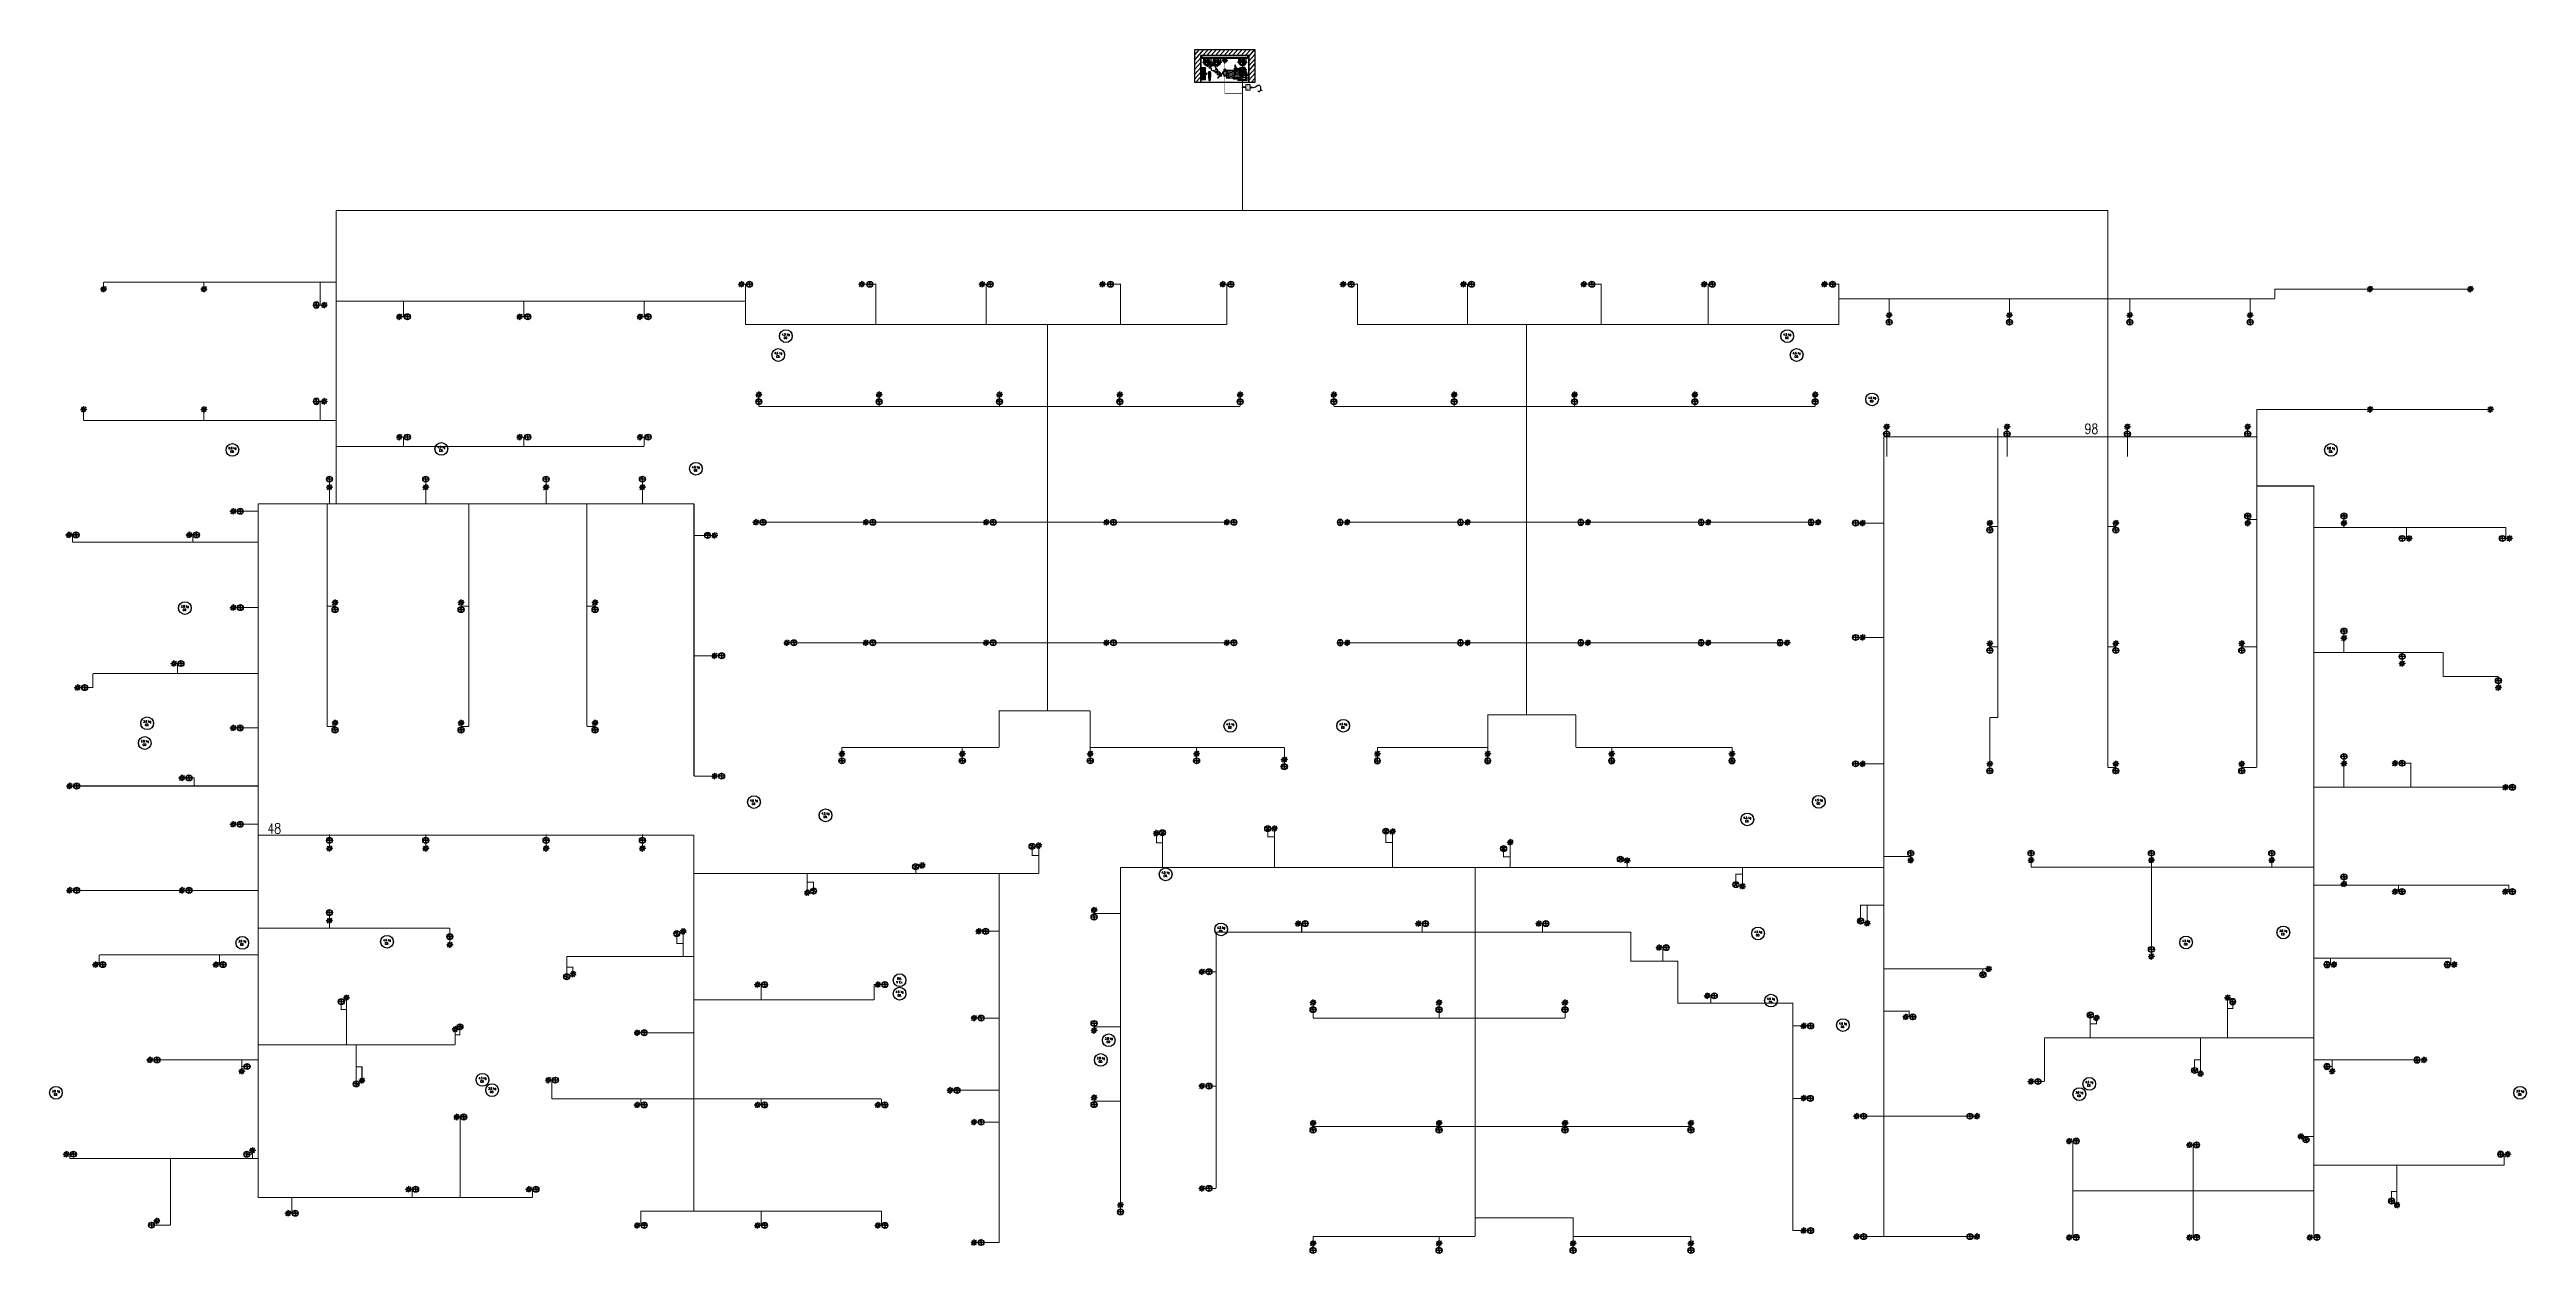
# Model space of a CAD drawing. Header units: millimetres. Extents: x -194958 to 83200, y -72620 to 64568.
# Drawn here: x 21450 to 83200, y -4675 to 25325 of the extents above; entities that cross this region are included whole.
import ezdxf
from ezdxf.enums import TextEntityAlignment as Align

# ---------------------------------------------------------------- set-up
doc = ezdxf.new("R2010")
doc.units = ezdxf.units.MM
doc.header["$LTSCALE"] = 200
for name, pattern in [('CENTER', [2, 1.25, -0.25, 0.25, -0.25]), ('CONTINOUS', [0]), ('PHANTOM', [2.5, 1.25, -0.25, 0.25, -0.25, 0.25, -0.25])]:
    doc.linetypes.add(name, pattern=pattern)
for name, color, linetype, lineweight in [('0137-T2-P-FF-6-108$0$GD-M-FP-RefTextLeaderDim', 7, 'Continuous', 15), ('_GD-M-FP-Fhs', 1, 'Continuous', 30), ('_GD-M-FP-FireExtinguisher', 7, 'CONTINOUS', 30), ('_GD-M-FP-FireVertRiser', 1, 'PHANTOM', 30), ('_GD-M-FP-PenSpr-68°C', 150, 'Continuous', 30), ('_GD-M-FP-SprkVertRiser', 230, 'CENTER', 30), ('_GD-M-FP-SprnBrn-100mm', 7, 'CONTINOUS', 30), ('_GD-M-FP-SprnBrn-150mm', 113, 'CONTINOUS', 30), ('_GD-M-FP-SprnBrn-25mm', 1, 'CONTINOUS', 30), ('_GD-M-FP-SprnBrn-40mm', 3, 'CONTINOUS', 30), ('_GD-M-FP-SprnBrn-50mm', 4, 'CONTINOUS', 30), ('_GD-M-FP-SprnBrn-65mm', 5, 'CONTINOUS', 30), ('_GD-M-FP-SprnBrn-80mm', 6, 'CONTINOUS', 30), ('_GD-M-FP-SprnDrnPipe', 30, 'Continuous', 30), ('_GD-M-FP-SprnDrnVert', 7, 'Continuous', 30), ('_GD-M-FP-UprSpr', 150, 'Continuous', 30), ('GD-M-FP-Fhs', 1, 'Continuous', 30), ('VL-LOW-SWITCH', 7, 'Continuous', 20), ('VL-PG', 7, 'Continuous', 20), ('VL-TEST-DRAIN VALVE', 7, 'Continuous', 20), ('YB-M-FP-FhS', 1, 'Continuous', 30), ('YB-M-FP-FireSupport', 251, 'Continuous', 30), ('YB-M-FP-PIPE SUPPORT', 7, 'Continuous', 0)]:
    doc.layers.add(name, color=color, linetype=linetype, lineweight=lineweight)
for name, color, linetype in [('F-DETL', 7, 'Continuous'), ('F-FireText', 7, 'Continuous'), ('P', 7, 'Continuous')]:
    doc.layers.add(name, color=color, linetype=linetype)
doc.styles.add('0137-T2-P-FF-6-108$0$GD-Romans', font='romans.shx', dxfattribs={"width": 0.8, "height": 2})
doc.styles.add('ARIAL', font='ARIALN.TTF')

# ---------------------------------------------------------------- blocks, each defined once
blk = doc.blocks.new('0137-T2-P-FF-6-108$0$0137-T2-P-FF-17-119-RCP$0$0137-T2-P-FF-13-115-RCP$0$PENDANT SPRINKLER')
at = {"lineweight": 30}
h = blk.add_hatch(color=256, dxfattribs=at)
h.paths.add_polyline_path([(37, 0, 1), (-37, 0, 1)])
h.paths.add_polyline_path([(-29, 0, -1), (29, 0, -1)], flags=16)
for p, q in [((-75, 0), (-54, 11)), ((-54, -11), (-54, 11)), ((-53, 53), (-31, 46)), ((-53, 53), (-46, 31)), ((-46, 31), (-31, 46)), ((-20, 20), (-38, 38)), ((0, 75), (-11, 54)), ((-11, 54), (11, 54)), ((0, 75), (11, 54)), ((0, 29), (0, 54)), ((20, 20), (38, 38)), ((53, 53), (31, 46)), ((31, 46), (46, 31)), ((53, 53), (46, 31)), ((75, 0), (54, 11)), ((54, 11), (54, -11)), ((-75, 0), (-54, -11)), ((-29, 0), (-54, 0)), ((-53, -53), (-46, -31)), ((-53, -53), (-31, -46)), ((-46, -31), (-31, -46)), ((-20, -20), (-38, -38)), ((0, -75), (-11, -54)), ((11, -54), (-11, -54)), ((0, -29), (0, -54)), ((0, -75), (11, -54)), ((20, -20), (38, -38)), ((29, 0), (54, 0)), ((46, -31), (31, -46)), ((53, -53), (31, -46)), ((53, -53), (46, -31)), ((75, 0), (54, -11))]:
    blk.add_line(p, q, dxfattribs=at)
at = {"lineweight": 30, "const_width": 2.84}
for points in [[(-20, -20), (20, 20)], [(20, -20), (-20, 20)]]:
    blk.add_lwpolyline(points, dxfattribs=at)
at = {"lineweight": 30}
for radius in [36.6, 28.6]:
    blk.add_circle((0, 0), radius, dxfattribs=at)
blk = doc.blocks.new('0137-T2-P-FF-6-108$0$0137-T2-P-FF-17-119-RCP$0$0137-T2-P-FF-13-115-RCP$0$Upright sprinkler')
at = {"linetype": 'Continuous'}
h = blk.add_hatch(color=256, dxfattribs=at)
h.paths.add_polyline_path([(75, 0, 1), (-75, 0, 1)])
h.paths.add_polyline_path([(-70, 0, -1), (70, 0, -1)], flags=16)
for p, q in [((-12, 2), (-69, 12)), ((-2, 12), (-12, 69)), ((2, 12), (12, 69)), ((69, 12), (12, 2)), ((-12, -2), (-69, -12)), ((-2, -12), (-12, -69)), ((2, -12), (12, -69)), ((69, -12), (12, -2))]:
    blk.add_line(p, q, dxfattribs=at)
for radius in [75, 70]:
    blk.add_circle((0, 0), radius, dxfattribs=at)
for start, end in [(100, 170), (10, 80), (190, 260), (280, 350)]:
    blk.add_arc((0, 0), 12.5, start, end, dxfattribs=at)
blk = doc.blocks.new('3.0 kg CO2')
h = blk.add_hatch(color=20)
h.dxf.hatch_style = 1
h.paths.add_polyline_path([(159, 0, 1), (-159, 0, 1)])
h.paths.add_polyline_path([(-144, 0, -1), (144, 0, -1)], flags=16)
h.paths.add_polyline_path([(-102, -8), (102, -8), (102, -83), (-102, -83)], flags=8)
h.paths.add_polyline_path([(-71, 4), (71, 4), (71, 81), (-71, 81)], flags=8)
at = {"color": 20}
blk.add_circle((0, 0), 159, dxfattribs=at)
at = {"color": 20, "style": '0137-T2-P-FF-6-108$0$GD-Romans', "width": 0.8}
blk.add_text('3.0 kg', height=50, dxfattribs=at).set_placement((0, 43), align=Align.MIDDLE_CENTER)
at = {"color": 20, "insert": (0, -45), "char_height": 50, "width": 133.59, "attachment_point": 5, "style": '0137-T2-P-FF-6-108$0$GD-Romans'}
blk.add_mtext('CO{\\fISOCPEUR|b0|i0|c0|p34;₂}', dxfattribs=at)
blk = doc.blocks.new('4.5 kg CO2')
h = blk.add_hatch(color=150)
h.dxf.hatch_style = 1
h.paths.add_polyline_path([(159, 0, 1), (-159, 0, 1)])
h.paths.add_polyline_path([(-144, 0, -1), (144, 0, -1)], flags=16)
h.paths.add_polyline_path([(-102, -8), (102, -8), (102, -83), (-102, -83)], flags=8)
h.paths.add_polyline_path([(-71, 4), (71, 4), (71, 81), (-71, 81)], flags=8)
at = {"color": 150}
blk.add_circle((0, 0), 159, dxfattribs=at)
at = {"color": 150, "style": '0137-T2-P-FF-6-108$0$GD-Romans', "width": 0.8}
blk.add_text('4.5 kg', height=50, dxfattribs=at).set_placement((0, 43), align=Align.MIDDLE_CENTER)
at = {"color": 150, "insert": (0, -45), "char_height": 50, "width": 133.59, "attachment_point": 5, "style": '0137-T2-P-FF-6-108$0$GD-Romans'}
blk.add_mtext('CO{\\fISOCPEUR|b0|i0|c0|p34;₂}', dxfattribs=at)
blk = doc.blocks.new('9Ltr. W Ex')
h = blk.add_hatch(color=4)
h.dxf.hatch_style = 1
h.paths.add_polyline_path([(159, 0, 1), (-159, 0, 1)])
h.paths.add_polyline_path([(-144, 0, -1), (144, 0, -1)], flags=16)
h.paths.add_polyline_path([(-102, -8), (102, -8), (102, -83), (-102, -83)], flags=8)
h.paths.add_polyline_path([(-71, 4), (71, 4), (71, 81), (-71, 81)], flags=8)
at = {"color": 4}
blk.add_circle((0, 0), 159, dxfattribs=at)
at = {"color": 4, "style": '0137-T2-P-FF-6-108$0$GD-Romans', "width": 0.8}
blk.add_text('9ltr.', height=50, dxfattribs=at).set_placement((0, 43), align=Align.MIDDLE_CENTER)
at = {"color": 4, "insert": (0, -45), "char_height": 50, "width": 206.42, "attachment_point": 5, "style": '0137-T2-P-FF-6-108$0$GD-Romans'}
blk.add_mtext('W Ex.', dxfattribs=at)
blk = doc.blocks.new('9.0 kg CO2')
h = blk.add_hatch(color=230)
h.dxf.hatch_style = 1
h.paths.add_polyline_path([(159, 0, 1), (-159, 0, 1)])
h.paths.add_polyline_path([(-144, 0, -1), (144, 0, -1)], flags=16)
h.paths.add_polyline_path([(-102, -8), (102, -8), (102, -83), (-102, -83)], flags=8)
h.paths.add_polyline_path([(-71, 4), (71, 4), (71, 81), (-71, 81)], flags=8)
at = {"color": 230}
blk.add_circle((0, 0), 159, dxfattribs=at)
at = {"color": 230, "style": '0137-T2-P-FF-6-108$0$GD-Romans', "width": 0.8}
blk.add_text('9.0 kg', height=50, dxfattribs=at).set_placement((0, 43), align=Align.MIDDLE_CENTER)
at = {"color": 230, "insert": (0, -45), "char_height": 50, "width": 133.59, "attachment_point": 5, "style": '0137-T2-P-FF-6-108$0$GD-Romans'}
blk.add_mtext('CO{\\fISOCPEUR|b0|i0|c0|p34;₂}', dxfattribs=at)
blk = doc.blocks.new('0167-P-PH2-PL-3-109 Office Lvl-03040507&08$0$150mm SPRINKLER PIPE')
at = {"linetype": 'ByBlock'}
h = blk.add_hatch(dxfattribs=at)
h.set_pattern_fill('ANSI31', color=251, scale=3, angle=45)
h.set_pattern_definition([(90, (-463.877, -76.76), (-9.525, 0), [])])
h.paths.add_polyline_path([(56, 6, 1), (-58, 6, 1), (-1, 6, -1)])
at = {"color": 251, "linetype": 'ByBlock'}
for p, q in [((104, 6), (-106, 6)), ((-1, 111), (-1, -99))]:
    blk.add_line(p, q, dxfattribs=at)
for radius in [75, 57]:
    blk.add_circle((-1, 6), radius, dxfattribs=at)
for centre, start, end in [((-29, 6), 180, 0), ((28, 6), 0, 180)]:
    blk.add_arc(centre, 28.5, start, end, dxfattribs=at)
at = {"layer": 'YB-M-FP-PIPE SUPPORT', "color": 251, "linetype": 'ByBlock', "ltscale": 5}
for p, q in [((-88, 86, -1626), (-88, 92, -1626)), ((-88, 92, -1626), (-72, 92, -1626)), ((-86, 94, -1626), (-74, 94, -1626)), ((-84, 94, -1626), (-84, 98, -1626)), ((-76, 98, -1626), (-84, 98, -1626)), ((-84, 92, -1626), (-84, 86, -1626)), ((-84, 6), (-84, 81)), ((-76, 94, -1626), (-76, 98, -1626)), ((-76, 92, -1626), (-76, 86, -1626)), ((-76, 6), (-76, 81)), ((-72, 86, -1626), (-72, 92, -1626)), ((70, 86, -1625), (70, 92, -1625)), ((70, 92, -1625), (86, 92, -1625)), ((72, 94, -1625), (84, 94, -1625)), ((74, 94, -1625), (74, 98, -1625)), ((82, 98, -1625), (74, 98, -1625)), ((74, 92, -1625), (74, 86, -1625)), ((74, 6), (74, 81)), ((82, 94, -1625), (82, 98, -1625)), ((82, 92, -1625), (82, 86, -1625)), ((82, 6), (82, 81)), ((86, 86, -1625), (86, 92, -1625))]:
    blk.add_line(p, q, dxfattribs=at)
at = {"layer": 'YB-M-FP-PIPE SUPPORT', "color": 251, "linetype": 'ByBlock'}
for p, q in [((-88, 86, -1626), (-72, 86, -1626)), ((70, 86, -1625), (86, 86, -1625))]:
    blk.add_line(p, q, dxfattribs=at)
at = {"layer": 'YB-M-FP-PIPE SUPPORT', "color": 251, "linetype": 'ByBlock', "ltscale": 5, "extrusion": (0, 0, -1)}
for centre, major_axis, ratio, start_param, end_param in [((-86, 92, -1626), (1.41, 1.41), 0.999999, 3.926991, 7.068584), ((-80, 93, -1626), (-4.3, 4.3), 1, 0.067857, 1.50294), ((-80, 89, -1626), (-3.54, 3.54), 1, 6.141289, 7.995878), ((-1, 6), (58.7, 58.7), 1, 0.785398, 3.926991), ((72, 92, -1625), (1.41, 1.41), 0.999999, 3.926991, 7.068584), ((78, 93, -1625), (-4.3, 4.3), 1, 0.067857, 1.50294), ((78, 89, -1625), (-3.54, 3.54), 1, 6.141289, 7.995878)]:
    blk.add_ellipse(centre, major_axis=major_axis, ratio=ratio, start_param=start_param, end_param=end_param, dxfattribs=at)
at = {"layer": 'YB-M-FP-PIPE SUPPORT', "color": 251, "linetype": 'ByBlock', "ltscale": 5}
for centre in [(-74, 92, -1626), (84, 92, -1625)]:
    blk.add_ellipse(centre, major_axis=(-1.41, 1.41), ratio=0.999999, start_param=3.926991, end_param=7.068584, dxfattribs=at)
blk = doc.blocks.new('0167-P-PH2-PL-3-109 Office Lvl-03040507&08$0$80MM DRAIN PIPE')
h = blk.add_hatch()
h.set_pattern_fill('ANSI31', color=251, angle=45)
h.set_pattern_definition([(90, (-127, -4.3942), (-3.175, 0), [])])
h.paths.add_polyline_path([(0, 0, 1), (0, 31, 0.414214), (-31, 0, 0.414214), (0, -31, -1)])
at = {"color": 251}
for p, q in [((0, -68), (0, 67)), ((67, 0), (-67, 0))]:
    blk.add_line(p, q, dxfattribs=at)
for radius in [40, 31]:
    blk.add_circle((0, 0), radius, dxfattribs=at)
for centre, start, end in [((0, 15), 270, 90), ((0, -16), 90, 270)]:
    blk.add_arc(centre, 15.5, start, end, dxfattribs=at)
at = {"layer": 'YB-M-FP-PIPE SUPPORT', "color": 251, "ltscale": 5}
for p, q in [((-49, 44), (-51, 44)), ((-51, 44), (-51, 40)), ((-49, 40), (-51, 40)), ((-49, 39), (-49, 45)), ((-48, 46), (-44, 46)), ((-48, 37), (-48, 46)), ((-48, 44), (-44, 44)), ((-48, 40), (-44, 40)), ((-44, 37), (-48, 37)), ((-44, 37), (-44, 46)), ((0, 44), (-40, 44)), ((0, 40), (-40, 40)), ((-49, -40), (-51, -40)), ((-51, -45), (-51, -40)), ((-49, -45), (-51, -45)), ((-49, -39), (-49, -46)), ((-44, -38), (-48, -38)), ((-48, -38), (-48, -47)), ((-48, -40), (-44, -40)), ((-48, -45), (-44, -45)), ((-48, -47), (-44, -47)), ((-44, -47), (-44, -38)), ((0, -40), (-40, -40)), ((0, -45), (-40, -45))]:
    blk.add_line(p, q, dxfattribs=at)
at = {"layer": 'YB-M-FP-PIPE SUPPORT', "color": 251, "ltscale": 5, "extrusion": (0, 0, -1)}
for centre, major_axis, ratio, start_param, end_param in [((-48, 42), (-2.29, -2.29), 1, 0.067857, 1.502939), ((-48, 45), (-0.754, 0.754), 0.999999, 3.926991, 7.068584), ((-46, 42), (-1.89, -1.89), 0.999999, 6.141288, 7.995878), ((-48, 39), (-0.754, -0.754), 0.999998, 5.497786, 8.639379), ((0, 0), (-31.3, -31.3), 1, 2.356194, 5.497787), ((-48, -43), (-2.29, 2.29), 1, -1.502939, -0.067857), ((-48, -39), (-0.754, 0.754), 0.999999, 3.926991, 7.068584), ((-46, -43), (-1.89, 1.89), 0.999999, 4.570492, 6.425083), ((-48, -46), (-0.754, 0.754), 0.999999, 3.926991, 7.068584)]:
    blk.add_ellipse(centre, major_axis=major_axis, ratio=ratio, start_param=start_param, end_param=end_param, dxfattribs=at)
blk = doc.blocks.new('*U5082')
at = {"color": 8}
for p, q in [((0, 75), (25, 50)), ((1175, 50), (1200, 75))]:
    blk.add_line(p, q, dxfattribs=at)
for points in [[(0, 6), (0, 75), (1200, 75), (1200, 6), (1175, 6), (1175, 50), (25, 50), (25, 6)], [(0, 0), (25, 0), (25, 6), (0, 6)], [(1200, 0), (1175, 0), (1175, 6), (1200, 6)]]:
    blk.add_lwpolyline(points, close=True)
blk.add_lwpolyline([(5, 6), (5, 70), (1195, 70), (1195, 6)])
blk = doc.blocks.new('0167-P-PH2-PL-3-109 Office Lvl-03040507&08$0$hode dra')
at = {"color": 251}
for p, q in [((-0.249, 0.161), (-0.673, 0.161)), ((-0.249, 0.158), (-0.673, 0.158)), ((-0.506, 0.158), (-0.65, 0.139)), ((-0.262, 0.157), (-0.649, 0.107)), ((-0.267, 0.124), (-0.649, 0.075)), ((-0.267, 0.06), (-0.649, 0.01)), ((-0.267, 0.027), (-0.648, -0.022)), ((-0.267, 0.092), (-0.647, 0.043)), ((-0.175, 0.209), (-0.489, 0.181)), ((-0.489, 0.181), (-0.488, 0.173)), ((-0.194, 0.199), (-0.488, 0.173)), ((-0.477, 0.174), (-0.477, 0.161)), ((-0.461, 0.183), (-0.461, -0.092)), ((-0.444, 0.177), (-0.444, 0.158)), ((-0.194, 0.071), (-0.194, 0.199)), ((-0.175, 0.081), (-0.175, 0.209)), ((-0.118, 0.092), (-0.167, 0.092)), ((-0.165, 0.063), (-0.118, 0.063)), ((-0.118, 0.069), (-0.163, 0.069)), ((-0.118, 0.153), (-0.118, 0)), ((-0.105, 0.153), (-0.118, 0.153)), ((-0.118, 0), (-0.105, 0)), ((-0.249, -0.027), (-0.673, -0.027)), ((-0.249, -0.029), (-0.673, -0.029)), ((-0.472, -0.034), (-0.472, -0.029)), ((-0.448, -0.034), (-0.472, -0.034)), ((-0.466, -0.038), (-0.466, -0.034)), ((-0.454, -0.038), (-0.466, -0.038)), ((-0.463, -0.052), (-0.463, -0.038)), ((-0.458, -0.052), (-0.463, -0.052)), ((-0.458, -0.038), (-0.458, -0.052)), ((-0.454, -0.034), (-0.454, -0.038)), ((-0.448, -0.029), (-0.448, -0.034)), ((-0.267, -0.005), (-0.431, -0.027))]:
    blk.add_line(p, q, dxfattribs=at)
for radius in [0.0237, 0.0216, 0.0106]:
    blk.add_circle((-0.185, 0.077), radius, dxfattribs=at)
for centre, radius, start, end in [((-0.673, 0.16), 0.00134, 87.96284, 263.87816), ((-0.646, 0.123), 0.0166, 104.74465, 257.62624), ((-0.646, 0.091), 0.0162, 101.25599, 258.91344), ((-0.646, 0.059), 0.0162, 100.39203, 263.11013), ((-0.646, 0.027), 0.0166, 94.33968, 258.49751), ((-0.646, -0.006), 0.0162, 100.97227, 262.99744), ((-0.648, 0.149), 0.00967, 90.84612, 262.37493), ((-0.262, 0.108), 0.0169, 253.26644, 108.0743), ((-0.262, 0.044), 0.0167, 285.67836, 108.17632), ((-0.262, 0.012), 0.0165, 258.47105, 109.16394), ((-0.262, 0.14), 0.0165, 284.06185, 94.5235), ((-0.262, 0.076), 0.0166, 279.69044, 70.20987), ((-0.249, 0.16), 0.00134, 276.12184, 92.03716), ((-0.673, -0.028), 0.00134, 87.96284, 263.87816), ((-0.646, -0.044), 0.0166, 98.36811, 135.81394), ((-0.263, -0.02), 0.016, 337.159, 105.67356), ((-0.249, -0.028), 0.00134, 276.12184, 92.03716)]:
    blk.add_arc(centre, radius, start, end, dxfattribs=at)
blk = doc.blocks.new('0167-P-PH2-PL-3-109 Office Lvl-03040507&08$0$BRANCH PIPE')
at = {"color": 251}
for p, q in [((0, 19), (175, 19)), ((23, 34), (9, 29)), ((39, 32), (189, 32)), ((182, 12), (182, -12)), ((231, 20), (298, 20)), ((0, -19), (175, -19)), ((23, -34), (9, -29)), ((39, -32), (189, -32)), ((231, -20), (298, -20))]:
    blk.add_line(p, q, dxfattribs=at)
for points in [[(9, 34), (9, -34), (0, -34), (0, 34)], [(39, 40), (39, -40), (31, -40), (31, 40)], [(196, 40), (196, -40), (189, -40), (189, 40)], [(304, 26), (304, -26), (298, -26), (298, 26)]]:
    blk.add_lwpolyline(points, close=True, dxfattribs=at)
for points in [[(31, -34), (23, -34), (23, 34), (31, 34)], [(196, 34), (205, 34), (205, -34), (196, -34)], [(205, 30), (216, 30), (216, -30), (205, -30)]]:
    blk.add_lwpolyline(points, dxfattribs=at)
for centre, radius, start, end in [((175, 12), 6.83, 0, 90), ((232, 37), 17.2, 206.73257, 271.8888), ((175, -12), 6.83, 270, 0), ((232, -37), 17.2, 88.1112, 153.26743)]:
    blk.add_arc(centre, radius, start, end, dxfattribs=at)
blk = doc.blocks.new('0167-P-PH2-PL-3-109 Office Lvl-03040507&08$0$CANVAS PIPE')
at = {"color": 251}
for p, q in [((-98, 20), (98, 20)), ((-98, 9), (98, 9)), ((-9, 50), (-9, 33)), ((-9, 50), (9, 50)), ((9, 50), (9, 33)), ((-98, -6), (98, -6)), ((-98, -20), (98, -20)), ((-9, -28), (-9, -44)), ((9, -28), (9, -44))]:
    blk.add_line(p, q, dxfattribs=at)
blk.add_lwpolyline([(-98, -28), (98, -28), (98, 33), (-98, 33)], close=True, dxfattribs=at)
blk.add_circle((0, -44), 8.53, dxfattribs=at)
blk = doc.blocks.new('*U8677')
at = {"color": 251}
for p, q in [((-88, 346), (-88, 357)), ((88, 357), (-88, 357)), ((88, 346), (-88, 346)), ((-59, 46), (-59, 70)), ((59, 70), (-59, 70)), ((59, 58), (-59, 58)), ((59, 46), (-59, 46)), ((-44, 188), (-33, 178)), ((44, 188), (-44, 188)), ((-44, 70), (-33, 79)), ((-40, 0), (-40, 46)), ((-35, 269), (-35, 312)), ((35, 312), (-35, 312)), ((35, 269), (-35, 269)), ((-35, 188), (-35, 236)), ((35, 236), (-35, 236)), ((-24, 269), (-24, 322)), ((24, 322), (-24, 322)), ((-24, 188), (-24, 247)), ((24, 247), (-24, 247)), ((-12, 358), (-12, 373)), ((12, 373), (-12, 373)), ((12, 358), (-12, 358)), ((-12, 247), (-12, 269)), ((-8, 358), (-8, 376)), ((8, 376), (-8, 376)), ((-6, 322), (-6, 346)), ((6, 322), (6, 346)), ((8, 358), (8, 376)), ((12, 358), (12, 373)), ((12, 247), (12, 269)), ((24, 269), (24, 322)), ((24, 188), (24, 247)), ((44, 188), (33, 178)), ((44, 70), (33, 79)), ((35, 269), (35, 312)), ((35, 188), (35, 236)), ((40, 0), (40, 46)), ((59, 46), (59, 70)), ((88, 346), (88, 357))]:
    blk.add_line(p, q, dxfattribs=at)
for centre, radius, start, end in [((-21, 133), 38.1, 111.574, 186.3787), ((-21, 125), 38.1, 173.6213, 248.426), ((-29, 306), 6.12, 15.8926, 164.1074), ((-29, 230), 6.12, 15.8926, 164.1074), ((-37, 174), 5.88, 291.574, 48.273), ((-37, 84), 5.88, 311.727, 68.426), ((0, 273), 38.7, 52.5067, 127.4933), ((0, 197), 38.7, 52.5067, 127.4933), ((-10, 370), 2.14, 344.1074, 195.8926), ((0, 359), 13.5, 52.5067, 127.4933), ((10, 370), 2.14, 344.1074, 195.8926), ((29, 306), 6.12, 15.8926, 164.1074), ((29, 230), 6.12, 15.8926, 164.1074), ((37, 174), 5.88, 131.727, 248.426), ((37, 84), 5.88, 111.574, 228.273), ((21, 133), 38.1, 353.6213, 68.426), ((21, 125), 38.1, 291.574, 6.3787)]:
    blk.add_arc(centre, radius, start, end, dxfattribs=at)
blk = doc.blocks.new('G$C055760D6')
at = {"layer": 'YB-M-FP-FhS'}
h = blk.add_hatch(dxfattribs=at)
h.set_pattern_fill('ANSI31', color=251, scale=25, angle=3.33067, style=0)
h.set_pattern_definition([(48.3307, (-1609.945, -5456.77), (-59.2927, 52.7709), [])])
h.paths.add_polyline_path([(-750, -675), (-750, 150), (750, 150), (750, -675), (600, -675), (600, 0), (-600, 0), (-600, -675)])
at = {"color": 251, "lineweight": 30}
blk.add_lwpolyline([(-600, 0), (-600, -675), (-750, -675), (-750, 150), (750, 150), (750, -675), (600, -675), (600, 0)], close=True, dxfattribs=at)
at = {"color": 251, "lineweight": 30, "elevation": 0}
blk.add_lwpolyline([(600, -675), (-600, -675), (-600, 0), (600, 0)], close=True, dxfattribs=at)
at = {"layer": '_GD-M-FP-Fhs', "color": 251}
for name, p, xscale, yscale, zscale, rotation in [('0167-P-PH2-PL-3-109 Office Lvl-03040507&08$0$CANVAS PIPE', (-525, -450), 1.50000000000001, 1.50000000000001, 1.50000000000001, 89.99998405850829), ('0167-P-PH2-PL-3-109 Office Lvl-03040507&08$0$BRANCH PIPE', (-383, -405, 0), -0.7000000000000036, 0.7000000000000036, 0.7000000000000036, 89.99998405850278), ('0167-P-PH2-PL-3-109 Office Lvl-03040507&08$0$hode dra', (705, -403), -999.999999813906, 999.9999998139062, 999.9999998139064, 180.0315716567086)]:
    blk.add_blockref(name, p, dxfattribs=dict(at, xscale=xscale, yscale=yscale, zscale=zscale, rotation=rotation))
at = {"layer": '_GD-M-FP-FireVertRiser', "color": 251, "xscale": -1.133333329661403, "yscale": 1.133333329661403, "zscale": 1.133333329661403, "rotation": 359.9999999854438}
blk.add_blockref('0167-P-PH2-PL-3-109 Office Lvl-03040507&08$0$150mm SPRINKLER PIPE', (-439, -167), dxfattribs=at)
at = {"layer": '_GD-M-FP-SprkVertRiser', "color": 251, "xscale": -1.133333329661403, "yscale": 1.133333329661403, "zscale": 1.133333329661403, "rotation": 359.9999999854438}
for p in [(-196, -167), (438, -167)]:
    blk.add_blockref('0167-P-PH2-PL-3-109 Office Lvl-03040507&08$0$150mm SPRINKLER PIPE', p, dxfattribs=at)
at = {"layer": '_GD-M-FP-SprnDrnVert', "color": 251, "xscale": 1.124999055986571, "yscale": 1.124999055986571, "zscale": 1.124999055986572, "rotation": 269.9999999854371}
blk.add_blockref('0167-P-PH2-PL-3-109 Office Lvl-03040507&08$0$80MM DRAIN PIPE', (2, -120), dxfattribs=at)
at = {"layer": 'GD-M-FP-Fhs', "color": 251, "xscale": 1.127358515929452, "yscale": 1.127358515929451, "zscale": 1.127358515929451, "rotation": 225}
blk.add_blockref('*U8677', (-387, -211), dxfattribs=at)
at = {"layer": 'YB-M-FP-FireSupport', "color": 251, "rotation": 179.9999999854437}
blk.add_blockref('*U5082', (600, 0), dxfattribs=at)
blk = doc.blocks.new('A$C39491083')
at = {"color": 7}
for p, q in [((-60, -74), (60, -74)), ((-60, -163), (-60, -74)), ((60, -163), (-60, -163)), ((60, -74), (60, -163))]:
    blk.add_line(p, q, dxfattribs=at)
at = {"layer": 'F-DETL', "linetype": 'Continuous'}
for p, q in [((-3, -74), (-3, 0)), ((3, -74), (3, 0)), ((-3, -163), (-3, -202)), ((3, -163), (3, -202))]:
    blk.add_line(p, q, dxfattribs=at)
for centre, start, end in [((0, 0), 0, 180), ((0, -202), 180, 0)]:
    blk.add_arc(centre, 2.91, start, end, dxfattribs=at)
at = {"layer": 'F-FireText'}
for centre, radius, start, end in [((-67, -351), 24.3, 102.0553, 253.4485), ((-88, -393), 24.1, 280.6634, 51.9388)]:
    blk.add_arc(centre, radius, start, end, dxfattribs=at)
at = {"layer": 'F-FireText', "start_tangent": (-0.153615, -0.988131, -0.000001), "end_tangent": (-0.961807, 0.273727, 0)}
blk.add_spline([(-1, -199, 0), (6, -274), (45, -357, 0), (35, -372), (-73, -374)], degree=3, dxfattribs=at)
at = {"layer": 'VL-LOW-SWITCH', "style": 'ARIAL', "width": 0.8}
blk.add_text('FS', height=62, rotation=180, dxfattribs=at).set_placement((43, -118), align=Align.MIDDLE_LEFT)
blk = doc.blocks.new('A$Cab73a533')
at = {"color": 7}
for p, q in [((-77, 49, 0), (-77, 49, 0)), ((-77, 49, 0), (-74, 49, 0)), ((-77, 48, 0), (-77, 49, 0)), ((-77, 49, 0), (-77, 49, 0)), ((-77, 49, 0), (-77, 49, 0)), ((-77, 49, 0), (-77, 49, 0)), ((-77, 49, 0), (-76, 49, 0)), ((-77, 47, 0), (-77, 48, 0)), ((-77, 48, 0), (-77, 48, 0)), ((-77, 48, 0), (-77, 48, 0)), ((-77, 48, 0), (-76, 48, 0)), ((-77, 47, 0), (-77, 48, 0)), ((-77, 48, 0), (-77, 48, 0)), ((-77, 48, 0), (-77, 47, 0)), ((-77, 48, 0), (-77, 48, 0)), ((-77, 48, 0), (-77, 48, 0)), ((-77, 48, 0), (-76, 48, 0)), ((-77, 48, 0), (-77, 48, 0)), ((-77, 48, 0), (-76, 48, 0)), ((-77, 46, 0), (-77, 47, 0)), ((-77, 47, 0), (-77, 47, 0)), ((-77, 47, 0), (-77, 47, 0)), ((-77, 47, 0), (-77, 47, 0)), ((-77, 47, 0), (-77, 47, 0)), ((-77, 47, 0), (-77, 47, 0)), ((-77, 47, 0), (-77, 47, 0)), ((-77, 47, 0), (-76, 47, 0)), ((-77, 45, 0), (-77, 46, 0)), ((-77, 46, 0), (-77, 46, 0)), ((-77, 46, 0), (-77, 46, 0)), ((-77, 46, 0), (-77, 46, 0)), ((-77, 46, 0), (-77, 46, 0)), ((-77, 46, 0), (-77, 46, 0)), ((-77, 46, 0), (-77, 46, 0)), ((-77, 46, 0), (-77, 46, 0)), ((-77, 45, 0), (-77, 46, 0)), ((-77, 46, 0), (-76, 46, 0)), ((-77, 46, 0), (-77, 46, 0)), ((-77, 46, 0), (-76, 46, 0)), ((-75, 45, 0), (-77, 45, 0)), ((-77, 45, 0), (-77, 45, 0)), ((-77, 45, 0), (-77, 45, 0)), ((-77, 45, 0), (-77, 45, 0)), ((-76, 49, 0), (-76, 49, 0)), ((-76, 48, 0), (-76, 49, 0)), ((-76, 49, 0), (-76, 49, 0)), ((-76, 49, 0), (-76, 49, 0)), ((-76, 48, 0), (-75, 49, 0)), ((-76, 48, 0), (-76, 48, 0)), ((-76, 48, 0), (-74, 48, 0)), ((-76, 48, 0), (-76, 48, 0)), ((-76, 48, 0), (-76, 48, 0)), ((-76, 48, 0), (-76, 48, 0)), ((-76, 48, 0), (-76, 48, 0)), ((-76, 47, 0), (-76, 48, 0)), ((-76, 48, 0), (-75, 48, 0)), ((-76, 47, 0), (-76, 48, 0)), ((-76, 47, 0), (-75, 48, 0)), ((-76, 47, 0), (-76, 47, 0)), ((-76, 47, 0), (-76, 47, 0)), ((-76, 47, 0), (-76, 47, 0)), ((-76, 47, 0), (-76, 47, 0)), ((-76, 46, 0), (-76, 47, 0)), ((-76, 47, 0), (-76, 47, 0)), ((-76, 47, 0), (-76, 47, 0)), ((-76, 47, 0), (-76, 47, 0)), ((-76, 47, 0), (-76, 47, 0)), ((-76, 47, 0), (-76, 47, 0)), ((-76, 47, 0), (-76, 47, 0)), ((-76, 46, 0), (-76, 46, 0)), ((-76, 46, 0), (-76, 46, 0)), ((-76, 46, 0), (-75, 46, 0)), ((-76, 45, 0), (-76, 46, 0)), ((-76, 46, 0), (-76, 46, 0)), ((-76, 46, 0), (-76, 46, 0)), ((-76, 46, 0), (-75, 46, 0)), ((-76, 45, 0), (-76, 45, 0)), ((-76, 45, 0), (-75, 45, 0)), ((-75, 45, 0), (-76, 45, 0)), ((-76, 45, 0), (-76, 45, 0)), ((-75, 49, 0), (-75, 49, 0)), ((-75, 49, 0), (-75, 49, 0)), ((-75, 49, 0), (-75, 48, 0)), ((-75, 48, 0), (-75, 49, 0)), ((-75, 49, 0), (-75, 49, 0)), ((-75, 49, 0), (-75, 48, 0)), ((-75, 49, 0), (-75, 49, 0)), ((-75, 49, 0), (-75, 49, 0)), ((-75, 49, 0), (-75, 49, 0)), ((-75, 49, 0), (-75, 49, 0)), ((-75, 46, 0), (-74, 48, 0)), ((-75, 48, 0), (-75, 48, 0)), ((-75, 48, 0), (-75, 48, 0)), ((-75, 46, 0), (-74, 47, 0)), ((-75, 46, 0), (-75, 46, 0)), ((-75, 46, 0), (-75, 46, 0)), ((-75, 46, 0), (-75, 46, 0)), ((-75, 46, 0), (-75, 46, 0)), ((-75, 46, 0), (-74, 46, 0)), ((-75, 45, 0), (-74, 46, 0)), ((-75, 46, 0), (-75, 46, 0)), ((-74, 45, 0), (-75, 45, 0)), ((-75, 45, 0), (-75, 45, 0)), ((-75, 45, 0), (-75, 45, 0)), ((-75, 45, 0), (-75, 45, 0)), ((-75, 45, 0), (-75, 45, 0)), ((-75, 45, 0), (-75, 45, 0)), ((-74, 49, 0), (-74, 49, 0)), ((-74, 48, 0), (-74, 49, 0)), ((-74, 49, 0), (-73, 49, 0)), ((-74, 49, 0), (-74, 49, 0)), ((-74, 49, 0), (-74, 49, 0)), ((-74, 49, 0), (-74, 49, 0)), ((-74, 49, 0), (-74, 48, 0)), ((-74, 48, 0), (-74, 49, 0)), ((-74, 49, 0), (-73, 48, 0)), ((-74, 49, 0), (-74, 49, 0)), ((-74, 49, 0), (-74, 49, 0)), ((-74, 48, 0), (-74, 48, 0)), ((-74, 48, 0), (-74, 48, 0)), ((-74, 47, 0), (-74, 48, 0)), ((-74, 48, 0), (-74, 48, 0)), ((-74, 48, 0), (-74, 48, 0)), ((-74, 48, 0), (-74, 48, 0)), ((-74, 48, 0), (-73, 48, 0)), ((-74, 48, 0), (-74, 48, 0)), ((-74, 48, 0), (-74, 48, 0)), ((-74, 48, 0), (-74, 48, 0)), ((-74, 48, 0), (-74, 48, 0)), ((-74, 46, 0), (-73, 48, 0)), ((-74, 47, 0), (-74, 47, 0)), ((-74, 47, 0), (-74, 47, 0)), ((-74, 47, 0), (-74, 47, 0)), ((-74, 46, 0), (-74, 46, 0)), ((-74, 46, 0), (-74, 46, 0)), ((-74, 45, 0), (-74, 46, 0)), ((-74, 46, 0), (-74, 45, 0)), ((-74, 45, 0), (-74, 46, 0)), ((-74, 46, 0), (-74, 46, 0)), ((-74, 46, 0), (-74, 46, 0)), ((-74, 46, 0), (-74, 46, 0)), ((-74, 46, 0), (-73, 46, 0)), ((-74, 46, 0), (-74, 46, 0)), ((-74, 45, 0), (-74, 45, 0)), ((-74, 45, 0), (-74, 45, 0)), ((-74, 45, 0), (-74, 45, 0)), ((-74, 45, 0), (-74, 45, 0)), ((-74, 45, 0), (-74, 45, 0)), ((-74, 45, 0), (-74, 45, 0)), ((-73, 49, 0), (-73, 49, 0)), ((-73, 49, 0), (-72, 49, 0)), ((-73, 48, 0), (-73, 49, 0)), ((-73, 49, 0), (-73, 49, 0)), ((-73, 49, 0), (-73, 49, 0)), ((-73, 49, 0), (-73, 49, 0)), ((-73, 48, 0), (-73, 49, 0)), ((-73, 49, 0), (-73, 49, 0)), ((-73, 48, 0), (-73, 48, 0)), ((-73, 48, 0), (-73, 48, 0)), ((-73, 48, 0), (-73, 48, 0)), ((-73, 48, 0), (-72, 48, 0)), ((-73, 48, 0), (-73, 48, 0)), ((-73, 48, 0), (-73, 48, 0)), ((-73, 46, 0), (-72, 48, 0)), ((-73, 46, 0), (-73, 46, 0)), ((-73, 46, 0), (-73, 46, 0)), ((-73, 46, 0), (-72, 46, 0)), ((-73, 45, 0), (-73, 46, 0)), ((-73, 46, 0), (-73, 46, 0)), ((-73, 46, 0), (-73, 46, 0)), ((-73, 45, 0), (-72, 46, 0)), ((-73, 45, 0), (-73, 46, 0)), ((-73, 46, 0), (-73, 46, 0)), ((-73, 45, 0), (-73, 45, 0)), ((-73, 45, 0), (-73, 45, 0)), ((-72, 49, 0), (-71, 49, 0)), ((-72, 49, 0), (-72, 49, 0)), ((-72, 49, 0), (-72, 49, 0)), ((-72, 49, 0), (-72, 49, 0)), ((-72, 48, 0), (-72, 49, 0)), ((-72, 49, 0), (-72, 49, 0)), ((-72, 49, 0), (-72, 49, 0)), ((-72, 48, 0), (-72, 49, 0)), ((-72, 49, 0), (-72, 49, 0)), ((-72, 48, 0), (-71, 49, 0)), ((-72, 48, 0), (-72, 48, 0)), ((-72, 48, 0), (-72, 48, 0)), ((-72, 48, 0), (-71, 48, 0)), ((-72, 46, 0), (-71, 48, 0)), ((-72, 48, 0), (-72, 48, 0)), ((-72, 48, 0), (-72, 48, 0)), ((-72, 48, 0), (-72, 48, 0)), ((-72, 46, 0), (-72, 47, 0)), ((-72, 47, 0), (-71, 47, 0)), ((-72, 46, 0), (-72, 46, 0)), ((-72, 46, 0), (-72, 46, 0)), ((-72, 46, 0), (-72, 46, 0)), ((-72, 46, 0), (-72, 46, 0)), ((-72, 46, 0), (-71, 46, 0)), ((-72, 45, 0), (-72, 46, 0)), ((-72, 46, 0), (-72, 46, 0)), ((-72, 46, 0), (-72, 46, 0)), ((-72, 45, 0), (-72, 45, 0)), ((-72, 45, 0), (-72, 45, 0)), ((-72, 45, 0), (-72, 45, 0)), ((-72, 45, 0), (-72, 45, 0)), ((-71, 49, 0), (-71, 49, 0)), ((-71, 49, 0), (-71, 49, 0)), ((-71, 49, 0), (-70, 49, 0)), ((-71, 49, 0), (-71, 49, 0)), ((-71, 48, 0), (-71, 49, 0)), ((-71, 49, 0), (-71, 49, 0)), ((-71, 48, 0), (-71, 49, 0)), ((-71, 49, 0), (-71, 49, 0)), ((-71, 49, 0), (-70, 49, 0)), ((-71, 48, 0), (-71, 48, 0)), ((-71, 48, 0), (-71, 48, 0)), ((-71, 48, 0), (-71, 48, 0)), ((-71, 48, 0), (-71, 48, 0)), ((-71, 48, 0), (-70, 48, 0)), ((-71, 46, 0), (-70, 48, 0)), ((-71, 48, 0), (-71, 48, 0)), ((-71, 47, 0), (-71, 48, 0)), ((-71, 48, 0), (-71, 48, 0)), ((-71, 48, 0), (-71, 48, 0)), ((-71, 48, 0), (-71, 48, 0)), ((-71, 48, 0), (-71, 48, 0)), ((-71, 48, 0), (-71, 48, 0)), ((-71, 48, 0), (-71, 48, 0)), ((-71, 46, 0), (-69, 48, 0)), ((-68, 46, 0), (-71, 46, 0)), ((-71, 46, 0), (-71, 46, 0)), ((-71, 46, 0), (-71, 46, 0)), ((-71, 46, 0), (-71, 46, 0)), ((-71, 45, 0), (-71, 46, 0)), ((-71, 46, 0), (-71, 46, 0)), ((-71, 46, 0), (-71, 46, 0)), ((-71, 46, 0), (-71, 46, 0)), ((-71, 45, 0), (-71, 46, 0)), ((-71, 46, 0), (-71, 46, 0)), ((-71, 45, 0), (-70, 46, 0)), ((-71, 45, 0), (-71, 45, 0)), ((-71, 45, 0), (-71, 45, 0)), ((-71, 45, 0), (-71, 45, 0)), ((-70, 49, 0), (-67, 49, 0)), ((-70, 48, 0), (-70, 49, 0)), ((-70, 49, 0), (-70, 49, 0)), ((-70, 48, 0), (-69, 49, 0)), ((-70, 48, 0), (-70, 48, 0)), ((-70, 48, 0), (-70, 48, 0)), ((-70, 48, 0), (-70, 48, 0)), ((-70, 48, 0), (-70, 48, 0)), ((-70, 48, 0), (-70, 48, 0)), ((-70, 48, 0), (-69, 48, 0)), ((-70, 48, 0), (-70, 48, 0)), ((-70, 48, 0), (-70, 48, 0)), ((-70, 46, 0), (-70, 46, 0)), ((-70, 46, 0), (-70, 46, 0)), ((-70, 45, 0), (-70, 46, 0)), ((-70, 46, 0), (-70, 46, 0)), ((-70, 45, 0), (-69, 46, 0)), ((-70, 45, 0), (-70, 45, 0)), ((-70, 45, 0), (-70, 45, 0)), ((-70, 45, 0), (-70, 45, 0)), ((-69, 49, 0), (-69, 49, 0)), ((-69, 49, 0), (-69, 49, 0)), ((-69, 48, 0), (-69, 49, 0)), ((-69, 49, 0), (-69, 49, 0)), ((-69, 48, 0), (-68, 49, 0)), ((-69, 48, 0), (-67, 48, 0)), ((-69, 48, 0), (-69, 48, 0)), ((-69, 48, 0), (-69, 48, 0)), ((-69, 48, 0), (-69, 48, 0)), ((-69, 48, 0), (-69, 48, 0)), ((-69, 48, 0), (-69, 48, 0)), ((-69, 46, 0), (-68, 48, 0)), ((-69, 46, 0), (-68, 48, 0)), ((-69, 48, 0), (-69, 48, 0)), ((-69, 46, 0), (-69, 46, 0)), ((-69, 45, 0), (-69, 46, 0)), ((-69, 46, 0), (-69, 46, 0)), ((-69, 46, 0), (-69, 46, 0)), ((-69, 45, 0), (-68, 46, 0)), ((-69, 45, 0), (-69, 45, 0)), ((-69, 45, 0), (-69, 45, 0)), ((-68, 49, 0), (-68, 49, 0)), ((-68, 48, 0), (-68, 49, 0)), ((-68, 49, 0), (-68, 49, 0)), ((-68, 49, 0), (-68, 49, 0)), ((-68, 48, 0), (-68, 49, 0)), ((-68, 49, 0), (-68, 49, 0)), ((-68, 48, 0), (-67, 49, 0)), ((-67, 48, 0), (-68, 46, 0)), ((-68, 48, 0), (-68, 48, 0)), ((-68, 48, 0), (-68, 48, 0)), ((-68, 48, 0), (-68, 48, 0)), ((-68, 46, 0), (-67, 48, 0)), ((-68, 48, 0), (-68, 48, 0)), ((-68, 46, 0), (-68, 46, 0)), ((-68, 46, 0), (-68, 46, 0)), ((-67, 46, 0), (-68, 46, 0)), ((-68, 46, 0), (-68, 46, 0)), ((-68, 46, 0), (-68, 46, 0)), ((-68, 46, 0), (-68, 46, 0)), ((-68, 46, 0), (-68, 46, 0)), ((-68, 46, 0), (-68, 46, 0)), ((-68, 45, 0), (-68, 46, 0)), ((-68, 46, 0), (-68, 46, 0)), ((-68, 45, 0), (-68, 46, 0)), ((-68, 46, 0), (-68, 46, 0)), ((-68, 46, 0), (-68, 46, 0)), ((-68, 45, 0), (-68, 45, 0)), ((-68, 45, 0), (-68, 45, 0)), ((-68, 45, 0), (-68, 45, 0)), ((-67, 49, 0), (-67, 49, 0)), ((-67, 49, 0), (-66, 49, 0)), ((-67, 49, 0), (-67, 49, 0)), ((-67, 48, 0), (-66, 49, 0)), ((-67, 48, 0), (-67, 48, 0)), ((-67, 48, 0), (-67, 48, 0)), ((-67, 48, 0), (-67, 48, 0)), ((-67, 48, 0), (-67, 48, 0)), ((-67, 48, 0), (-67, 48, 0)), ((-67, 46, 0), (-65, 48, 0)), ((-66, 46, 0), (-67, 46, 0)), ((-67, 46, 0), (-67, 46, 0)), ((-67, 46, 0), (-67, 46, 0)), ((-67, 46, 0), (-67, 46, 0)), ((-67, 46, 0), (-67, 46, 0)), ((-67, 45, 0), (-67, 46, 0)), ((-67, 46, 0), (-67, 46, 0)), ((-67, 45, 0), (-67, 46, 0)), ((-67, 46, 0), (-67, 46, 0)), ((-67, 45, 0), (-67, 45, 0)), ((-67, 45, 0), (-67, 45, 0)), ((-67, 45, 0), (-67, 45, 0)), ((-67, 45, 0), (-67, 45, 0)), ((-67, 45, 0), (-67, 45, 0)), ((-67, 45, 0), (-67, 45, 0)), ((-67, 45, 0), (-66, 45, 0)), ((-67, 45, 0), (-67, 45, 0)), ((-66, 49, 0), (-66, 49, 0)), ((-66, 49, 0), (-66, 49, 0)), ((-66, 49, 0), (-66, 49, 0)), ((-66, 49, 0), (-66, 49, 0)), ((-66, 49, 0), (-65, 49, 0)), ((-66, 49, 0), (-66, 49, 0)), ((-66, 49, 0), (-66, 49, 0)), ((-66, 49, 0), (-66, 49, 0)), ((-66, 48, 0), (-66, 49, 0)), ((-66, 49, 0), (-66, 49, 0)), ((-66, 49, 0), (-66, 49, 0)), ((-66, 48, 0), (-64, 48, 0)), ((-66, 46, 0), (-65, 48, 0)), ((-66, 48, 0), (-66, 48, 0)), ((-65, 46, 0), (-66, 46, 0)), ((-66, 46, 0), (-66, 46, 0)), ((-66, 46, 0), (-66, 46, 0)), ((-66, 45, 0), (-66, 46, 0)), ((-66, 46, 0), (-66, 46, 0)), ((-66, 46, 0), (-66, 46, 0)), ((-66, 45, 0), (-66, 46, 0)), ((-66, 46, 0), (-66, 45, 0)), ((-66, 45, 0), (-66, 45, 0)), ((-66, 45, 0), (-66, 45, 0)), ((-66, 45, 0), (-66, 45, 0)), ((-65, 49, 0), (-65, 49, 0)), ((-65, 49, 0), (-65, 49, 0)), ((-65, 49, 0), (-65, 49, 0)), ((-65, 49, 0), (-64, 49, 0)), ((-65, 48, 0), (-65, 49, 0)), ((-65, 49, 0), (-65, 49, 0)), ((-65, 48, 0), (-64, 49, 0)), ((-65, 49, 0), (-65, 49, 0)), ((-65, 49, 0), (-65, 49, 0)), ((-64, 48, 0), (-65, 46, 0)), ((-65, 48, 0), (-65, 48, 0)), ((-65, 48, 0), (-65, 48, 0)), ((-65, 46, 0), (-64, 48, 0)), ((-65, 48, 0), (-65, 48, 0)), ((-65, 48, 0), (-65, 48, 0)), ((-65, 46, 0), (-65, 46, 0)), ((-65, 46, 0), (-65, 46, 0)), ((-65, 46, 0), (-65, 46, 0)), ((-65, 45, 0), (-65, 46, 0)), ((-65, 46, 0), (-65, 45, 0)), ((-65, 46, 0), (-65, 46, 0)), ((-65, 46, 0), (-65, 46, 0)), ((-65, 45, 0), (-65, 46, 0)), ((-65, 46, 0), (-65, 46, 0)), ((-65, 46, 0), (-65, 46, 0)), ((-65, 46, 0), (-64, 46, 0)), ((-65, 45, 0), (-65, 45, 0)), ((-65, 45, 0), (-65, 45, 0)), ((-64, 49, 0), (-62, 49, 0)), ((-64, 49, 0), (-64, 49, 0)), ((-64, 49, 0), (-64, 49, 0)), ((-64, 49, 0), (-64, 49, 0)), ((-64, 48, 0), (-64, 49, 0)), ((-64, 49, 0), (-64, 49, 0)), ((-64, 49, 0), (-64, 49, 0)), ((-64, 49, 0), (-64, 49, 0)), ((-63, 48, 0), (-64, 48, 0)), ((-64, 48, 0), (-64, 48, 0)), ((-64, 48, 0), (-64, 48, 0)), ((-64, 48, 0), (-64, 48, 0)), ((-64, 46, 0), (-63, 48, 0)), ((-64, 48, 0), (-64, 48, 0)), ((-64, 48, 0), (-64, 48, 0)), ((-64, 46, 0), (-64, 46, 0)), ((-64, 46, 0), (-64, 46, 0)), ((-64, 46, 0), (-64, 46, 0)), ((-64, 46, 0), (-64, 46, 0)), ((-64, 45, 0), (-64, 46, 0)), ((-64, 46, 0), (-64, 46, 0)), ((-64, 46, 0), (-64, 46, 0)), ((-64, 45, 0), (-64, 46, 0)), ((-64, 46, 0), (-64, 46, 0)), ((-64, 46, 0), (-64, 46, 0)), ((-64, 46, 0), (-63, 46, 0)), ((-64, 45, 0), (-64, 45, 0)), ((-64, 45, 0), (-64, 45, 0)), ((-64, 45, 0), (-64, 45, 0)), ((-64, 45, 0), (-64, 45, 0)), ((-63, 48, 0), (-63, 49, 0)), ((-63, 49, 0), (-63, 49, 0)), ((-63, 49, 0), (-63, 49, 0)), ((-63, 49, 0), (-63, 49, 0)), ((-63, 48, 0), (-62, 49, 0)), ((-62, 48, 0), (-63, 48, 0)), ((-63, 48, 0), (-63, 48, 0)), ((-63, 48, 0), (-63, 48, 0)), ((-63, 48, 0), (-63, 48, 0)), ((-63, 48, 0), (-63, 48, 0)), ((-63, 48, 0), (-63, 48, 0)), ((-63, 46, 0), (-62, 48, 0)), ((-63, 46, 0), (-63, 46, 0)), ((-63, 46, 0), (-62, 46, 0)), ((-63, 46, 0), (-63, 46, 0)), ((-63, 46, 0), (-63, 46, 0)), ((-63, 45, 0), (-63, 46, 0)), ((-63, 45, 0), (-63, 45, 0)), ((-63, 45, 0), (-63, 45, 0)), ((-63, 45, 0), (-63, 45, 0)), ((-63, 45, 0), (-63, 45, 0)), ((-62, 49, 0), (-61, 49, 0)), ((-62, 49, 0), (-62, 49, 0)), ((-62, 49, 0), (-62, 49, 0)), ((-62, 49, 0), (-62, 49, 0)), ((-62, 49, 0), (-62, 49, 0)), ((-62, 49, 0), (-62, 49, 0)), ((-62, 49, 0), (-62, 49, 0)), ((-62, 49, 0), (-62, 49, 0)), ((-62, 49, 0), (-62, 49, 0)), ((-62, 48, 0), (-62, 49, 0)), ((-62, 49, 0), (-62, 49, 0)), ((-62, 49, 0), (-62, 49, 0)), ((-62, 48, 0), (-62, 49, 0)), ((-62, 49, 0), (-62, 49, 0)), ((-62, 49, 0), (-62, 49, 0)), ((-62, 49, 0), (-62, 49, 0)), ((-62, 49, 0), (-62, 49, 0)), ((-62, 49, 0), (-62, 49, 0)), ((-62, 46, 0), (-61, 48, 0)), ((-61, 48, 0), (-62, 48, 0)), ((-62, 48, 0), (-62, 48, 0)), ((-62, 48, 0), (-62, 48, 0)), ((-62, 46, 0), (-61, 48, 0)), ((-62, 48, 0), (-62, 48, 0)), ((-62, 48, 0), (-62, 48, 0)), ((-62, 48, 0), (-62, 48, 0)), ((-60, 46, 0), (-62, 46, 0)), ((-62, 46, 0), (-62, 46, 0)), ((-62, 46, 0), (-62, 46, 0)), ((-62, 46, 0), (-62, 46, 0)), ((-62, 46, 0), (-62, 46, 0)), ((-62, 45, 0), (-62, 46, 0)), ((-62, 46, 0), (-62, 46, 0)), ((-62, 46, 0), (-62, 46, 0)), ((-62, 46, 0), (-62, 46, 0)), ((-62, 46, 0), (-62, 46, 0)), ((-62, 46, 0), (-62, 46, 0)), ((-62, 45, 0), (-61, 46, 0)), ((-62, 45, 0), (-62, 45, 0)), ((-62, 45, 0), (-62, 45, 0)), ((-61, 49, 0), (-61, 49, 0)), ((-61, 49, 0), (-61, 49, 0)), ((-61, 49, 0), (-60, 49, 0)), ((-61, 48, 0), (-61, 49, 0)), ((-61, 48, 0), (-61, 49, 0)), ((-61, 49, 0), (-61, 49, 0)), ((-61, 48, 0), (-60, 49, 0)), ((-61, 48, 0), (-61, 48, 0)), ((-61, 48, 0), (-61, 48, 0)), ((-61, 48, 0), (-61, 48, 0)), ((-61, 48, 0), (-61, 48, 0)), ((-61, 46, 0), (-60, 48, 0)), ((-60, 48, 0), (-61, 48, 0)), ((-61, 48, 0), (-61, 48, 0)), ((-61, 46, 0), (-59, 48, 0)), ((-61, 46, 0), (-61, 46, 0)), ((-61, 46, 0), (-61, 46, 0)), ((-61, 45, 0), (-61, 46, 0)), ((-61, 46, 0), (-61, 46, 0)), ((-61, 45, 0), (-61, 46, 0)), ((-61, 46, 0), (-61, 46, 0)), ((-61, 46, 0), (-61, 46, 0)), ((-61, 45, 0), (-61, 45, 0)), ((-61, 45, 0), (-61, 45, 0)), ((-61, 45, 0), (-61, 45, 0)), ((-60, 49, 0), (-57, 49, 0)), ((-60, 49, 0), (-60, 49, 0)), ((-60, 49, 0), (-60, 49, 0)), ((-60, 49, 0), (-60, 49, 0)), ((-60, 49, 0), (-60, 49, 0)), ((-60, 48, 0), (-60, 49, 0)), ((-60, 49, 0), (-60, 49, 0)), ((-60, 48, 0), (-59, 49, 0)), ((-60, 48, 0), (-60, 48, 0)), ((-59, 48, 0), (-60, 48, 0)), ((-60, 48, 0), (-60, 48, 0)), ((-59, 46, 0), (-60, 46, 0)), ((-60, 46, 0), (-60, 46, 0)), ((-60, 46, 0), (-60, 46, 0)), ((-60, 45, 0), (-60, 46, 0)), ((-60, 46, 0), (-60, 46, 0)), ((-60, 46, 0), (-60, 46, 0)), ((-60, 45, 0), (-60, 46, 0)), ((-60, 46, 0), (-60, 46, 0)), ((-60, 45, 0), (-59, 46, 0)), ((-60, 45, 0), (-60, 45, 0)), ((-60, 45, 0), (-60, 45, 0)), ((-60, 45, 0), (-60, 45, 0)), ((-59, 49, 0), (-59, 49, 0)), ((-59, 48, 0), (-59, 49, 0)), ((-59, 49, 0), (-59, 49, 0)), ((-59, 49, 0), (-59, 49, 0)), ((-59, 48, 0), (-58, 49, 0)), ((-59, 48, 0), (-59, 48, 0)), ((-59, 48, 0), (-59, 48, 0)), ((-59, 46, 0), (-58, 48, 0)), ((-58, 48, 0), (-59, 48, 0)), ((-59, 48, 0), (-59, 48, 0)), ((-59, 48, 0), (-59, 48, 0)), ((-59, 48, 0), (-59, 48, 0)), ((-59, 46, 0), (-58, 48, 0)), ((-58, 46, 0), (-59, 46, 0)), ((-59, 46, 0), (-59, 46, 0)), ((-59, 46, 0), (-59, 46, 0)), ((-59, 46, 0), (-59, 46, 0)), ((-59, 46, 0), (-59, 46, 0)), ((-59, 46, 0), (-59, 46, 0)), ((-59, 46, 0), (-59, 46, 0)), ((-59, 46, 0), (-59, 46, 0)), ((-59, 45, 0), (-59, 46, 0)), ((-59, 46, 0), (-59, 46, 0)), ((-59, 46, 0), (-59, 46, 0)), ((-59, 45, 0), (-59, 45, 0)), ((-58, 49, 0), (-58, 49, 0)), ((-58, 48, 0), (-58, 49, 0)), ((-58, 49, 0), (-58, 49, 0)), ((-58, 48, 0), (-58, 49, 0)), ((-58, 49, 0), (-57, 49, 0)), ((-58, 48, 0), (-58, 48, 0)), ((-58, 48, 0), (-58, 48, 0)), ((-58, 48, 0), (-58, 48, 0)), ((-58, 48, 0), (-58, 48, 0)), ((-58, 48, 0), (-58, 48, 0)), ((-58, 48, 0), (-58, 48, 0)), ((-58, 48, 0), (-58, 48, 0)), ((-58, 48, 0), (-58, 48, 0)), ((-58, 48, 0), (-57, 48, 0)), ((-58, 48, 0), (-58, 48, 0)), ((-58, 48, 0), (-58, 48, 0)), ((-58, 46, 0), (-57, 48, 0)), ((-58, 48, 0), (-58, 48, 0)), ((-58, 46, 0), (-57, 48, 0)), ((-57, 46, 0), (-58, 46, 0)), ((-58, 46, 0), (-58, 46, 0)), ((-58, 46, 0), (-58, 46, 0)), ((-58, 46, 0), (-58, 46, 0)), ((-58, 46, 0), (-58, 46, 0)), ((-58, 45, 0), (-58, 46, 0)), ((-58, 46, 0), (-58, 46, 0)), ((-58, 45, 0), (-58, 46, 0)), ((-58, 46, 0), (-58, 46, 0)), ((-58, 45, 0), (-57, 46, 0)), ((-58, 45, 0), (-58, 45, 0)), ((-58, 45, 0), (-58, 45, 0)), ((-58, 45, 0), (-58, 45, 0)), ((-58, 45, 0), (-58, 45, 0)), ((-58, 45, 0), (-58, 45, 0)), ((-58, 45, 0), (-58, 45, 0)), ((-57, 49, 0), (-57, 49, 0)), ((-57, 49, 0), (-57, 49, 0)), ((-57, 49, 0), (-57, 49, 0)), ((-57, 49, 0), (-56, 49, 0)), ((-57, 48, 0), (-57, 49, 0)), ((-57, 49, 0), (-56, 48, 0)), ((-57, 49, 0), (-57, 49, 0)), ((-57, 48, 0), (-57, 49, 0)), ((-57, 49, 0), (-57, 49, 0)), ((-57, 49, 0), (-56, 49, 0)), ((-57, 48, 0), (-57, 48, 0)), ((-57, 48, 0), (-57, 48, 0)), ((-57, 48, 0), (-57, 48, 0)), ((-57, 48, 0), (-57, 48, 0)), ((-57, 48, 0), (-57, 48, 0)), ((-57, 48, 0), (-57, 48, 0)), ((-57, 48, 0), (-57, 48, 0)), ((-57, 46, 0), (-55, 48, 0)), ((-56, 46, 0), (-57, 46, 0)), ((-57, 46, 0), (-57, 46, 0)), ((-57, 46, 0), (-57, 46, 0)), ((-57, 46, 0), (-57, 46, 0)), ((-57, 46, 0), (-57, 46, 0)), ((-57, 46, 0), (-57, 46, 0)), ((-57, 46, 0), (-57, 46, 0)), ((-57, 45, 0), (-57, 46, 0)), ((-57, 46, 0), (-57, 46, 0)), ((-57, 45, 0), (-57, 46, 0)), ((-57, 46, 0), (-56, 46, 0)), ((-57, 45, 0), (-57, 45, 0)), ((-57, 45, 0), (-57, 45, 0)), ((-57, 45, 0), (-57, 45, 0)), ((-57, 45, 0), (-57, 45, 0)), ((-57, 45, 0), (-57, 45, 0)), ((-57, 45, 0), (-57, 45, 0)), ((-56, 49, 0), (-56, 49, 0)), ((-56, 49, 0), (-56, 49, 0)), ((-56, 49, 0), (-56, 49, 0)), ((-56, 49, 0), (-55, 49, 0)), ((-56, 49, 0), (-56, 49, 0)), ((-56, 48, 0), (-56, 49, 0)), ((-56, 49, 0), (-56, 49, 0)), ((-56, 49, 0), (-56, 49, 0)), ((-56, 48, 0), (-55, 49, 0)), ((-56, 48, 0), (-54, 48, 0)), ((-56, 48, 0), (-56, 48, 0)), ((-56, 46, 0), (-55, 48, 0)), ((-54, 46, 0), (-56, 46, 0)), ((-56, 46, 0), (-56, 46, 0)), ((-56, 46, 0), (-56, 46, 0)), ((-56, 46, 0), (-56, 46, 0)), ((-56, 46, 0), (-56, 46, 0)), ((-56, 45, 0), (-56, 46, 0)), ((-56, 46, 0), (-56, 46, 0)), ((-56, 46, 0), (-56, 46, 0)), ((-55, 46, 0), (-56, 45, 0)), ((-56, 45, 0), (-56, 45, 0)), ((-56, 45, 0), (-56, 45, 0)), ((-56, 45, 0), (-55, 45, 0)), ((-55, 49, 0), (-53, 49, 0)), ((-55, 49, 0), (-55, 49, 0)), ((-55, 49, 0), (-55, 49, 0)), ((-55, 49, 0), (-55, 49, 0)), ((-55, 48, 0), (-55, 49, 0)), ((-55, 49, 0), (-55, 48, 0)), ((-55, 49, 0), (-55, 49, 0)), ((-55, 49, 0), (-55, 49, 0)), ((-55, 49, 0), (-55, 48, 0)), ((-55, 49, 0), (-55, 49, 0)), ((-55, 49, 0), (-55, 49, 0)), ((-55, 49, 0), (-55, 49, 0)), ((-55, 48, 0), (-55, 48, 0)), ((-55, 48, 0), (-55, 48, 0)), ((-55, 48, 0), (-55, 48, 0)), ((-55, 48, 0), (-55, 48, 0)), ((-55, 46, 0), (-54, 48, 0)), ((-55, 48, 0), (-55, 48, 0)), ((-55, 46, 0), (-54, 48, 0)), ((-55, 45, 0), (-55, 46, 0)), ((-55, 46, 0), (-55, 46, 0)), ((-55, 45, 0), (-55, 46, 0)), ((-55, 46, 0), (-55, 46, 0)), ((-55, 46, 0), (-55, 46, 0)), ((-55, 45, 0), (-55, 46, 0)), ((-55, 46, 0), (-54, 46, 0)), ((-55, 45, 0), (-55, 45, 0)), ((-55, 45, 0), (-55, 45, 0)), ((-55, 45, 0), (-55, 45, 0)), ((-55, 45, 0), (-55, 45, 0)), ((-54, 48, 0), (-54, 49, 0)), ((-54, 49, 0), (-54, 49, 0)), ((-54, 48, 0), (-53, 49, 0)), ((-54, 49, 0), (-54, 49, 0)), ((-54, 49, 0), (-54, 49, 0)), ((-53, 48, 0), (-54, 46, 0)), ((-54, 48, 0), (-54, 48, 0)), ((-54, 48, 0), (-53, 48, 0)), ((-54, 48, 0), (-54, 48, 0)), ((-54, 48, 0), (-54, 48, 0)), ((-54, 48, 0), (-54, 48, 0)), ((-54, 46, 0), (-54, 45, 0)), ((-54, 45, 0), (-54, 46, 0)), ((-54, 46, 0), (-54, 46, 0)), ((-54, 46, 0), (-54, 46, 0)), ((-54, 46, 0), (-54, 46, 0)), ((-54, 45, 0), (-54, 46, 0)), ((-54, 46, 0), (-53, 46, 0)), ((-54, 45, 0), (-54, 45, 0)), ((-54, 45, 0), (-54, 45, 0)), ((-54, 45, 0), (-54, 45, 0)), ((-54, 45, 0), (-54, 45, 0)), ((-54, 45, 0), (-54, 45, 0)), ((-53, 49, 0), (-53, 49, 0)), ((-53, 49, 0), (-53, 49, 0)), ((-53, 49, 0), (-53, 49, 0)), ((-53, 49, 0), (-53, 48, 0)), ((-53, 48, 0), (-53, 49, 0)), ((-53, 49, 0), (-53, 49, 0)), ((-53, 48, 0), (-53, 48, 0)), ((-53, 48, 0), (-53, 48, 0)), ((-53, 48, 0), (-53, 48, 0)), ((-53, 47, 0), (-53, 48, 0)), ((-53, 46, 0), (-53, 47, 0)), ((-53, 47, 0), (-53, 47, 0)), ((-53, 47, 0), (-53, 47, 0)), ((-53, 46, 0), (-53, 46, 0)), ((-53, 46, 0), (-53, 46, 0)), ((-53, 46, 0), (-53, 45, 0)), ((-53, 45, 0), (-53, 46, 0)), ((-53, 46, 0), (-53, 46, 0)), ((-53, 46, 0), (-53, 46, 0)), ((-53, 46, 0), (-53, 46, 0)), ((-53, 45, 0), (-53, 45, 0)), ((-53, 45, 0), (-53, 45, 0)), ((-53, 45, 0), (-53, 45, 0)), ((-52, 48, 0), (-52, 49, 0)), ((-52, 49, 0), (-52, 49, 0)), ((-52, 49, 0), (-52, 49, 0)), ((-52, 49, 0), (-52, 49, 0)), ((-52, 49, 0), (-52, 49, 0)), ((-52, 49, 0), (-52, 49, 0)), ((-52, 49, 0), (-52, 49, 0)), ((-52, 49, 0), (-38, 49, 0)), ((-52, 49, 0), (-52, 49, 0)), ((-52, 48, 0), (-51, 49, 0)), ((-52, 48, 0), (-52, 48, 0)), ((-52, 48, 0), (-52, 48, 0)), ((-52, 48, 0), (-52, 48, 0)), ((-52, 48, 0), (-52, 48, 0)), ((-52, 48, 0), (-52, 48, 0)), ((-51, 48, 0), (-52, 48, 0)), ((-52, 48, 0), (-52, 48, 0)), ((-52, 48, 0), (-52, 48, 0)), ((-52, 48, 0), (-52, 48, 0)), ((-52, 46, 0), (-51, 48, 0)), ((-52, 48, 0), (-52, 48, 0)), ((-52, 46, 0), (-51, 48, 0)), ((-52, 45, 0), (-52, 46, 0)), ((-52, 46, 0), (-52, 46, 0)), ((-52, 46, 0), (-52, 46, 0)), ((-52, 46, 0), (-52, 46, 0)), ((-52, 46, 0), (-50, 46, 0)), ((-52, 46, 0), (-52, 46, 0)), ((-52, 46, 0), (-52, 46, 0)), ((-52, 46, 0), (-52, 46, 0)), ((-52, 46, 0), (-52, 46, 0)), ((-52, 46, 0), (-52, 46, 0)), ((-52, 46, 0), (-52, 46, 0)), ((-52, 46, 0), (-52, 46, 0)), ((-52, 46, 0), (-52, 46, 0)), ((-52, 45, 0), (-52, 46, 0)), ((-52, 46, 0), (-52, 46, 0)), ((-52, 46, 0), (-52, 46, 0)), ((-52, 45, 0), (-52, 45, 0)), ((-52, 45, 0), (-52, 45, 0)), ((-52, 45, 0), (-52, 45, 0)), ((-52, 45, 0), (-52, 45, 0)), ((-51, 49, 0), (-51, 49, 0)), ((-51, 48, 0), (-51, 49, 0)), ((-51, 49, 0), (-51, 49, 0)), ((-51, 49, 0), (-51, 49, 0)), ((-51, 48, 0), (-50, 49, 0)), ((-50, 49, 0), (-51, 49, 0)), ((-50, 48, 0), (-51, 48, 0)), ((-51, 48, 0), (-51, 48, 0)), ((-51, 48, 0), (-51, 48, 0)), ((-51, 48, 0), (-51, 48, 0)), ((-51, 48, 0), (-51, 48, 0)), ((-51, 48, 0), (-51, 48, 0)), ((-51, 48, 0), (-51, 48, 0)), ((-51, 48, 0), (-51, 48, 0)), ((-51, 46, 0), (-50, 48, 0)), ((-51, 48, 0), (-51, 48, 0)), ((-51, 46, 0), (-49, 48, 0)), ((-51, 45, 0), (-51, 46, 0)), ((-51, 46, 0), (-51, 46, 0)), ((-51, 45, 0), (-51, 46, 0)), ((-51, 46, 0), (-51, 46, 0)), ((-51, 46, 0), (-51, 46, 0)), ((-51, 46, 0), (-51, 46, 0)), ((-51, 45, 0), (-50, 46, 0)), ((-51, 45, 0), (-51, 45, 0)), ((-51, 45, 0), (-51, 45, 0)), ((-51, 45, 0), (-51, 45, 0)), ((-51, 45, 0), (-51, 45, 0)), ((-50, 49, 0), (-50, 49, 0)), ((-50, 48, 0), (-50, 49, 0)), ((-50, 49, 0), (-50, 49, 0)), ((-50, 46, 0), (-48, 48, 0)), ((-48, 48, 0), (-50, 48, 0)), ((-50, 48, 0), (-50, 48, 0)), ((-50, 48, 0), (-50, 48, 0)), ((-50, 48, 0), (-50, 48, 0)), ((-50, 48, 0), (-50, 48, 0)), ((-50, 48, 0), (-49, 48, 0)), ((-50, 46, 0), (-50, 46, 0)), ((-50, 46, 0), (-50, 46, 0)), ((-50, 46, 0), (-50, 46, 0)), ((-50, 45, 0), (-50, 46, 0)), ((-50, 46, 0), (-50, 46, 0)), ((-50, 46, 0), (-50, 46, 0)), ((-50, 45, 0), (-49, 46, 0)), ((-50, 45, 0), (-50, 45, 0)), ((-50, 45, 0), (-50, 45, 0)), ((-49, 48, 0), (-49, 49, 0)), ((-49, 49, 0), (-49, 49, 0)), ((-49, 49, 0), (-49, 49, 0)), ((-49, 48, 0), (-49, 49, 0)), ((-49, 49, 0), (-49, 49, 0)), ((-49, 48, 0), (-48, 49, 0)), ((-49, 48, 0), (-49, 48, 0)), ((-49, 48, 0), (-49, 48, 0)), ((-49, 46, 0), (-48, 48, 0)), ((-49, 46, 0), (-49, 46, 0)), ((-49, 45, 0), (-49, 46, 0)), ((-49, 46, 0), (-49, 46, 0)), ((-49, 46, 0), (-49, 46, 0)), ((-49, 46, 0), (-49, 46, 0)), ((-49, 46, 0), (-48, 46, 0)), ((-49, 45, 0), (-49, 45, 0)), ((-49, 45, 0), (-49, 45, 0)), ((-49, 45, 0), (-48, 45, 0)), ((-48, 49, 0), (-48, 49, 0)), ((-48, 48, 0), (-48, 49, 0)), ((-48, 49, 0), (-48, 49, 0)), ((-48, 49, 0), (-48, 49, 0)), ((-48, 49, 0), (-48, 49, 0)), ((-48, 49, 0), (-47, 49, 0)), ((-48, 48, 0), (-48, 48, 0)), ((-48, 48, 0), (-48, 48, 0)), ((-48, 48, 0), (-48, 48, 0)), ((-48, 48, 0), (-48, 48, 0)), ((-48, 46, 0), (-47, 48, 0)), ((-48, 48, 0), (-48, 48, 0)), ((-48, 48, 0), (-48, 48, 0)), ((-48, 48, 0), (-47, 48, 0)), ((-47, 48, 0), (-48, 48, 0)), ((-48, 48, 0), (-48, 48, 0)), ((-48, 46, 0), (-46, 48, 0)), ((-48, 46, 0), (-48, 46, 0)), ((-48, 46, 0), (-48, 46, 0)), ((-48, 45, 0), (-48, 46, 0)), ((-48, 46, 0), (-48, 46, 0)), ((-48, 45, 0), (-48, 46, 0)), ((-48, 46, 0), (-48, 46, 0)), ((-48, 46, 0), (-48, 46, 0)), ((-48, 46, 0), (-48, 46, 0)), ((-48, 46, 0), (-48, 46, 0)), ((-48, 45, 0), (-48, 46, 0)), ((-48, 46, 0), (-48, 46, 0)), ((-48, 46, 0), (-48, 46, 0)), ((-48, 45, 0), (-48, 45, 0)), ((-48, 45, 0), (-48, 45, 0)), ((-48, 45, 0), (-48, 45, 0)), ((-48, 45, 0), (-48, 45, 0)), ((-48, 45, 0), (-48, 45, 0)), ((-48, 45, 0), (-48, 45, 0)), ((-47, 48, 0), (-46, 49, 0)), ((-47, 49, 0), (-47, 49, 0)), ((-47, 48, 0), (-47, 49, 0)), ((-47, 49, 0), (-47, 49, 0)), ((-47, 48, 0), (-47, 48, 0)), ((-47, 48, 0), (-47, 48, 0)), ((-46, 48, 0), (-47, 48, 0)), ((-47, 48, 0), (-47, 48, 0)), ((-47, 48, 0), (-47, 48, 0)), ((-47, 46, 0), (-45, 48, 0)), ((-47, 48, 0), (-47, 48, 0)), ((-47, 46, 0), (-47, 46, 0)), ((-47, 45, 0), (-47, 46, 0)), ((-47, 46, 0), (-47, 46, 0)), ((-47, 46, 0), (-47, 46, 0)), ((-47, 46, 0), (-46, 46, 0)), ((-47, 45, 0), (-47, 45, 0)), ((-47, 45, 0), (-47, 45, 0)), ((-47, 45, 0), (-47, 45, 0)), ((-47, 45, 0), (-46, 45, 0)), ((-46, 45, 0), (-47, 45, 0)), ((-46, 49, 0), (-46, 49, 0)), ((-46, 48, 0), (-46, 49, 0)), ((-46, 49, 0), (-46, 49, 0)), ((-46, 49, 0), (-46, 49, 0)), ((-46, 49, 0), (-46, 49, 0)), ((-46, 49, 0), (-46, 49, 0)), ((-46, 48, 0), (-46, 48, 0)), ((-46, 48, 0), (-46, 48, 0)), ((-45, 48, 0), (-46, 48, 0)), ((-46, 48, 0), (-46, 48, 0)), ((-46, 48, 0), (-46, 48, 0)), ((-46, 48, 0), (-46, 48, 0)), ((-46, 46, 0), (-45, 48, 0)), ((-46, 46, 0), (-46, 46, 0)), ((-46, 45, 0), (-46, 46, 0)), ((-46, 46, 0), (-46, 46, 0)), ((-46, 46, 0), (-46, 46, 0)), ((-46, 46, 0), (-46, 46, 0)), ((-46, 46, 0), (-46, 46, 0)), ((-46, 46, 0), (-44, 46, 0)), ((-46, 45, 0), (-46, 46, 0)), ((-46, 46, 0), (-45, 46, 0)), ((-46, 45, 0), (-46, 45, 0)), ((-46, 45, 0), (-46, 45, 0)), ((-46, 45, 0), (-46, 45, 0)), ((-45, 48, 0), (-45, 49, 0)), ((-45, 49, 0), (-45, 48, 0)), ((-45, 49, 0), (-45, 49, 0)), ((-45, 49, 0), (-45, 49, 0)), ((-45, 49, 0), (-45, 49, 0)), ((-45, 49, 0), (-45, 48, 0)), ((-45, 48, 0), (-45, 49, 0)), ((-45, 49, 0), (-45, 49, 0)), ((-45, 49, 0), (-44, 49, 0)), ((-45, 49, 0), (-45, 49, 0)), ((-45, 49, 0), (-45, 49, 0)), ((-45, 48, 0), (-45, 48, 0)), ((-45, 48, 0), (-45, 48, 0)), ((-45, 48, 0), (-45, 48, 0)), ((-45, 48, 0), (-45, 48, 0)), ((-45, 48, 0), (-45, 48, 0)), ((-45, 48, 0), (-45, 48, 0)), ((-45, 46, 0), (-44, 48, 0)), ((-45, 48, 0), (-44, 48, 0)), ((-45, 46, 0), (-44, 48, 0)), ((-45, 48, 0), (-45, 48, 0)), ((-45, 46, 0), (-45, 46, 0)), ((-45, 45, 0), (-45, 46, 0)), ((-45, 46, 0), (-45, 46, 0)), ((-45, 46, 0), (-45, 46, 0)), ((-45, 46, 0), (-45, 46, 0)), ((-45, 46, 0), (-45, 46, 0)), ((-45, 45, 0), (-44, 46, 0)), ((-45, 45, 0), (-45, 45, 0)), ((-45, 45, 0), (-45, 45, 0)), ((-45, 45, 0), (-45, 45, 0)), ((-44, 48, 0), (-44, 49, 0)), ((-44, 49, 0), (-44, 49, 0)), ((-44, 49, 0), (-44, 49, 0)), ((-44, 48, 0), (-44, 48, 0)), ((-44, 48, 0), (-44, 48, 0)), ((-44, 48, 0), (-44, 48, 0)), ((-44, 48, 0), (-44, 48, 0)), ((-44, 48, 0), (-44, 48, 0)), ((-44, 48, 0), (-43, 48, 0)), ((-44, 48, 0), (-44, 48, 0)), ((-44, 46, 0), (-43, 48, 0)), ((-44, 46, 0), (-44, 46, 0)), ((-44, 46, 0), (-44, 46, 0)), ((-44, 46, 0), (-44, 46, 0)), ((-44, 46, 0), (-44, 46, 0)), ((-44, 46, 0), (-43, 46, 0)), ((-44, 46, 0), (-44, 46, 0)), ((-44, 46, 0), (-44, 45, 0)), ((-44, 46, 0), (-44, 46, 0)), ((-44, 45, 0), (-43, 46, 0)), ((-44, 46, 0), (-44, 46, 0)), ((-44, 46, 0), (-44, 46, 0)), ((-44, 45, 0), (-44, 45, 0)), ((-44, 45, 0), (-44, 45, 0)), ((-43, 48, 0), (-43, 49, 0)), ((-43, 49, 0), (-43, 49, 0)), ((-43, 49, 0), (-43, 49, 0)), ((-43, 49, 0), (-43, 49, 0)), ((-43, 49, 0), (-43, 49, 0)), ((-43, 49, 0), (-43, 49, 0)), ((-43, 48, 0), (-42, 49, 0)), ((-43, 46, 0), (-42, 48, 0)), ((-43, 48, 0), (-43, 48, 0)), ((-43, 48, 0), (-43, 48, 0)), ((-43, 48, 0), (-43, 48, 0)), ((-43, 48, 0), (-43, 48, 0)), ((-43, 48, 0), (-42, 48, 0)), ((-43, 48, 0), (-43, 48, 0)), ((-43, 48, 0), (-43, 48, 0)), ((-43, 48, 0), (-43, 48, 0)), ((-43, 46, 0), (-43, 46, 0)), ((-43, 46, 0), (-43, 46, 0)), ((-43, 46, 0), (-43, 46, 0)), ((-43, 46, 0), (-43, 46, 0)), ((-43, 46, 0), (-43, 46, 0)), ((-43, 46, 0), (-43, 46, 0)), ((-43, 46, 0), (-42, 46, 0)), ((-43, 45, 0), (-43, 46, 0)), ((-43, 46, 0), (-43, 46, 0)), ((-43, 46, 0), (-43, 46, 0)), ((-43, 45, 0), (-43, 46, 0)), ((-43, 46, 0), (-43, 46, 0)), ((-43, 45, 0), (-43, 45, 0)), ((-43, 45, 0), (-43, 45, 0)), ((-42, 49, 0), (-42, 49, 0)), ((-42, 49, 0), (-42, 49, 0)), ((-42, 48, 0), (-42, 49, 0)), ((-42, 49, 0), (-42, 49, 0)), ((-42, 48, 0), (-42, 49, 0)), ((-42, 49, 0), (-42, 49, 0)), ((-42, 48, 0), (-42, 48, 0)), ((-42, 48, 0), (-42, 48, 0)), ((-42, 48, 0), (-42, 48, 0)), ((-42, 48, 0), (-41, 48, 0)), ((-42, 48, 0), (-42, 48, 0)), ((-42, 46, 0), (-41, 48, 0)), ((-42, 46, 0), (-41, 48, 0)), ((-42, 48, 0), (-42, 48, 0)), ((-42, 46, 0), (-42, 46, 0)), ((-42, 46, 0), (-42, 46, 0)), ((-42, 45, 0), (-42, 46, 0)), ((-42, 46, 0), (-41, 46, 0)), ((-42, 45, 0), (-41, 46, 0)), ((-42, 45, 0), (-42, 45, 0)), ((-42, 45, 0), (-42, 45, 0)), ((-42, 45, 0), (-42, 45, 0)), ((-42, -6, 0), (-42, 14, 0)), ((-42, 14, 0), (-35, 14, 0)), ((-42, 14, 0), (-42, 14, 0)), ((-42, 13, 0), (-42, 13, 0)), ((-42, -6, 0), (-42, 12, 0)), ((-41, 48, 0), (-41, 49, 0)), ((-41, 49, 0), (-41, 49, 0)), ((-41, 49, 0), (-41, 49, 0)), ((-41, 48, 0), (-41, 49, 0)), ((-41, 49, 0), (-41, 49, 0)), ((-41, 49, 0), (-41, 49, 0)), ((-41, 48, 0), (-40, 49, 0)), ((-41, 48, 0), (-38, 48, 0)), ((-41, 48, 0), (-41, 48, 0)), ((-41, 48, 0), (-41, 48, 0)), ((-41, 48, 0), (-41, 48, 0)), ((-41, 48, 0), (-41, 48, 0)), ((-41, 48, 0), (-41, 48, 0)), ((-41, 48, 0), (-41, 48, 0)), ((-41, 48, 0), (-41, 48, 0)), ((-41, 46, 0), (-40, 48, 0)), ((-41, 46, 0), (-39, 48, 0)), ((-41, 48, 0), (-41, 48, 0)), ((-41, 46, 0), (-41, 46, 0)), ((-41, 46, 0), (-41, 46, 0)), ((-41, 46, 0), (-41, 46, 0)), ((-41, 46, 0), (-40, 46, 0)), ((-41, 46, 0), (-41, 46, 0)), ((-41, 46, 0), (-41, 46, 0)), ((-41, 46, 0), (-41, 46, 0)), ((-41, 45, 0), (-41, 46, 0)), ((-41, 46, 0), (-41, 46, 0)), ((-41, 45, 0), (-41, 46, 0)), ((-41, 46, 0), (-41, 46, 0)), ((-41, 45, 0), (-41, 45, 0)), ((-41, 45, 0), (-41, 45, 0)), ((-41, 45, 0), (-41, 45, 0)), ((-40, 49, 0), (-40, 49, 0)), ((-40, 49, 0), (-40, 49, 0)), ((-40, 49, 0), (-40, 49, 0)), ((-40, 49, 0), (-40, 49, 0)), ((-40, 48, 0), (-40, 49, 0)), ((-40, 49, 0), (-40, 49, 0)), ((-40, 48, 0), (-40, 48, 0)), ((-40, 48, 0), (-39, 48, 0)), ((-40, 46, 0), (-40, 46, 0)), ((-40, 46, 0), (-40, 46, 0)), ((-40, 46, 0), (-40, 46, 0)), ((-40, 46, 0), (-39, 46, 0)), ((-40, 45, 0), (-40, 46, 0)), ((-40, 46, 0), (-40, 46, 0)), ((-40, 46, 0), (-40, 46, 0)), ((-40, 45, 0), (-40, 46, 0)), ((-40, 46, 0), (-40, 46, 0)), ((-40, 45, 0), (-40, 45, 0)), ((-40, 45, 0), (-40, 45, 0)), ((-40, 45, 0), (-40, 45, 0)), ((-40, 45, 0), (-40, 45, 0)), ((-40, 45, 0), (-39, 45, 0)), ((-39, 48, 0), (-39, 49, 0)), ((-39, 49, 0), (-39, 49, 0)), ((-39, 48, 0), (-39, 49, 0)), ((-39, 49, 0), (-39, 49, 0)), ((-39, 49, 0), (-39, 49, 0)), ((-38, 48, 0), (-39, 46, 0)), ((-39, 48, 0), (-39, 48, 0)), ((-39, 48, 0), (-39, 48, 0)), ((-39, 46, 0), (-38, 48, 0)), ((-39, 46, 0), (-39, 46, 0)), ((-39, 46, 0), (-39, 46, 0)), ((-39, 46, 0), (-39, 46, 0)), ((-39, 46, 0), (-38, 46, 0)), ((-39, 46, 0), (-39, 46, 0)), ((-39, 45, 0), (-39, 46, 0)), ((-39, 46, 0), (-39, 46, 0)), ((-39, 45, 0), (-39, 46, 0)), ((-39, 46, 0), (-39, 46, 0)), ((-39, 46, 0), (-39, 46, 0)), ((-39, 45, 0), (-39, 45, 0)), ((-38, 49, 0), (-38, 49, 0)), ((-38, 49, 0), (-38, 49, 0)), ((-38, 49, 0), (-38, 49, 0)), ((-38, 49, 0), (-38, 49, 0)), ((-38, 49, 0), (-37, 49, 0)), ((-38, 48, 0), (-38, 49, 0)), ((-38, 49, 0), (-38, 49, 0)), ((-38, 49, 0), (-38, 49, 0)), ((-38, 49, 0), (-38, 49, 0)), ((-38, 49, 0), (-38, 49, 0)), ((-38, 49, 0), (-38, 49, 0)), ((-38, 49, 0), (-38, 49, 0)), ((-38, 49, 0), (-37, 49, 0)), ((-38, 48, 0), (-38, 48, 0)), ((-38, 48, 0), (-38, 48, 0)), ((-38, 48, 0), (-38, 48, 0)), ((-38, 46, 0), (-37, 48, 0)), ((-37, 48, 0), (-38, 48, 0)), ((-38, 48, 0), (-38, 48, 0)), ((-38, 48, 0), (-38, 48, 0)), ((-38, 48, 0), (-38, 48, 0)), ((-38, 48, 0), (-38, 48, 0)), ((-38, 46, 0), (-36, 48, 0)), ((-38, 46, 0), (-38, 46, 0)), ((-38, 46, 0), (-38, 46, 0)), ((-38, 45, 0), (-38, 46, 0)), ((-38, 46, 0), (-38, 46, 0)), ((-38, 45, 0), (-38, 46, 0)), ((-38, 46, 0), (-38, 46, 0)), ((-38, 46, 0), (-37, 46, 0)), ((-38, 45, 0), (-37, 46, 0)), ((-38, 45, 0), (-38, 45, 0)), ((-38, 45, 0), (-38, 45, 0)), ((-38, 45, 0), (-38, 45, 0)), ((-38, 45, 0), (-38, 45, 0)), ((-38, 45, 0), (-38, 45, 0)), ((-38, 45, 0), (-38, 45, 0)), ((-38, 45, 0), (-38, 45, 0)), ((-38, 45, 0), (-38, 45, 0)), ((-38, 45, 0), (-38, 45, 0)), ((-37, 49, 0), (-37, 49, 0)), ((-37, 49, 0), (-37, 49, 0)), ((-37, 49, 0), (-37, 49, 0)), ((-37, 49, 0), (-37, 49, 0)), ((-37, 49, 0), (-36, 49, 0)), ((-37, 49, 0), (-37, 49, 0)), ((-37, 49, 0), (-37, 49, 0)), ((-37, 48, 0), (-37, 49, 0)), ((-37, 49, 0), (-37, 49, 0)), ((-37, 49, 0), (-36, 49, 0)), ((-37, 48, 0), (-37, 48, 0)), ((-37, 48, 0), (-37, 48, 0)), ((-37, 46, 0), (-35, 48, 0)), ((-36, 48, 0), (-37, 48, 0)), ((-37, 48, 0), (-37, 48, 0)), ((-37, 48, 0), (-37, 48, 0)), ((-37, 48, 0), (-36, 48, 0)), ((-37, 48, 0), (-36, 48, 0)), ((-37, 46, 0), (-37, 46, 0)), ((-37, 46, 0), (-37, 46, 0)), ((-37, 46, 0), (-37, 46, 0)), ((-37, 46, 0), (-37, 46, 0)), ((-37, 46, 0), (-37, 46, 0)), ((-37, 45, 0), (-37, 46, 0)), ((-37, 46, 0), (-36, 46, 0)), ((-37, 45, 0), (-37, 45, 0)), ((-37, 45, 0), (-37, 45, 0)), ((-37, 45, 0), (-37, 45, 0)), ((-37, 45, 0), (-37, 45, 0)), ((-37, 45, 0), (-37, 45, 0)), ((-37, 45, 0), (-37, 45, 0)), ((-36, 49, 0), (-31, 49, 0)), ((-36, 49, 0), (-36, 49, 0)), ((-36, 49, 0), (-36, 49, 0)), ((-36, 49, 0), (-36, 49, 0)), ((-36, 49, 0), (-36, 49, 0)), ((-36, 49, 0), (-36, 49, 0)), ((-36, 49, 0), (-36, 49, 0)), ((-36, 49, 0), (-36, 49, 0)), ((-36, 48, 0), (-35, 49, 0)), ((-35, 48, 0), (-36, 48, 0)), ((-36, 48, 0), (-36, 48, 0)), ((-36, 48, 0), (-36, 48, 0)), ((-36, 48, 0), (-36, 48, 0)), ((-36, 48, 0), (-36, 48, 0)), ((-36, 48, 0), (-36, 48, 0)), ((-36, 48, 0), (-36, 48, 0)), ((-36, 48, 0), (-36, 48, 0)), ((-36, 48, 0), (-36, 48, 0)), ((-36, 46, 0), (-35, 48, 0)), ((-36, 46, 0), (-36, 46, 0)), ((-36, 46, 0), (-35, 46, 0)), ((-36, 46, 0), (-36, 46, 0)), ((-36, 46, 0), (-36, 46, 0)), ((-36, 46, 0), (-36, 46, 0)), ((-36, 45, 0), (-36, 46, 0)), ((-36, 46, 0), (-36, 46, 0)), ((-36, 46, 0), (-36, 46, 0)), ((-36, 45, 0), (-36, 45, 0)), ((-36, 45, 0), (-36, 45, 0)), ((-36, 45, 0), (-35, 45, 0)), ((-35, 49, 0), (-35, 49, 0)), ((-35, 48, 0), (-35, 49, 0)), ((-35, 49, 0), (-35, 49, 0)), ((-35, 49, 0), (-35, 49, 0)), ((-35, 49, 0), (-35, 49, 0)), ((-35, 49, 0), (-35, 49, 0)), ((-35, 49, 0), (-35, 49, 0)), ((-35, 49, 0), (-35, 49, 0)), ((-35, 48, 0), (-35, 48, 0)), ((-35, 48, 0), (-35, 48, 0)), ((-33, 48, 0), (-35, 46, 0)), ((-35, 48, 0), (-34, 48, 0)), ((-35, 48, 0), (-35, 48, 0)), ((-35, 46, 0), (-34, 48, 0)), ((-35, 48, 0), (-35, 48, 0)), ((-35, 48, 0), (-35, 48, 0)), ((-35, 48, 0), (-35, 48, 0)), ((-35, 46, 0), (-35, 46, 0)), ((-35, 46, 0), (-34, 46, 0)), ((-35, 46, 0), (-35, 46, 0)), ((-35, 45, 0), (-35, 46, 0)), ((-35, 46, 0), (-35, 46, 0)), ((-35, 46, 0), (-35, 46, 0)), ((-35, 45, 0), (-35, 46, 0)), ((-35, 46, 0), (-35, 46, 0)), ((-35, 46, 0), (-35, 46, 0)), ((-35, 45, 0), (-35, 46, 0)), ((-35, 46, 0), (-34, 46, 0)), ((-35, 45, 0), (-35, 45, 0)), ((-35, 45, 0), (-35, 45, 0)), ((-35, 45, 0), (-35, 45, 0)), ((-35, 14, 0), (-35, 14, 0)), ((-35, 14, 0), (-35, 14, 0)), ((-35, 13, 0), (-31, 13, 0)), ((-35, 13, 0), (-35, -14, 0)), ((-34, 48, 0), (-34, 49, 0)), ((-34, 49, 0), (-34, 49, 0)), ((-34, 48, 0), (-34, 49, 0)), ((-34, 49, 0), (-34, 49, 0)), ((-34, 49, 0), (-33, 49, 0)), ((-34, 49, 0), (-33, 49, 0)), ((-34, 48, 0), (-34, 48, 0)), ((-34, 48, 0), (-34, 48, 0)), ((-34, 48, 0), (-34, 48, 0)), ((-34, 48, 0), (-34, 48, 0)), ((-34, 46, 0), (-32, 48, 0)), ((-34, 48, 0), (-34, 48, 0)), ((-34, 46, 0), (-34, 46, 0)), ((-34, 46, 0), (-34, 46, 0)), ((-34, 46, 0), (-34, 46, 0)), ((-34, 46, 0), (-34, 46, 0)), ((-34, 46, 0), (-33, 46, 0)), ((-34, 46, 0), (-34, 46, 0)), ((-34, 45, 0), (-34, 46, 0)), ((-34, 46, 0), (-34, 46, 0)), ((-34, 46, 0), (-34, 46, 0)), ((-34, 46, 0), (-34, 46, 0)), ((-34, 46, 0), (-34, 46, 0)), ((-34, 46, 0), (-34, 46, 0)), ((-34, 46, 0), (-34, 46, 0)), ((-34, 46, 0), (-34, 46, 0)), ((-34, 45, 0), (-34, 45, 0)), ((-34, 45, 0), (-34, 45, 0)), ((-34, 45, 0), (-34, 45, 0)), ((-34, 45, 0), (-34, 45, 0)), ((-33, 49, 0), (-33, 49, 0)), ((-33, 49, 0), (-33, 49, 0)), ((-33, 49, 0), (-33, 49, 0)), ((-33, 49, 0), (-33, 49, 0)), ((-33, 49, 0), (-33, 49, 0)), ((-33, 49, 0), (-33, 49, 0)), ((-33, 48, 0), (-33, 49, 0)), ((-33, 49, 0), (-33, 49, 0)), ((-32, 48, 0), (-33, 48, 0)), ((-33, 48, 0), (-33, 48, 0)), ((-33, 48, 0), (-33, 48, 0)), ((-33, 48, 0), (-33, 48, 0)), ((-33, 48, 0), (-33, 48, 0)), ((-33, 48, 0), (-33, 48, 0)), ((-33, 46, 0), (-32, 48, 0)), ((-33, 46, 0), (-33, 46, 0)), ((-33, 46, 0), (-33, 46, 0)), ((-33, 46, 0), (-33, 46, 0)), ((-33, 46, 0), (-33, 46, 0)), ((-33, 46, 0), (-32, 46, 0)), ((-33, 45, 0), (-33, 46, 0)), ((-33, 46, 0), (-33, 46, 0)), ((-33, 46, 0), (-33, 46, 0)), ((-33, 46, 0), (-33, 46, 0)), ((-33, 45, 0), (-32, 46, 0)), ((-33, 45, 0), (-33, 45, 0)), ((-33, 45, 0), (-33, 45, 0)), ((-33, 45, 0), (-33, 45, 0)), ((-32, 48, 0), (-32, 49, 0)), ((-32, 49, 0), (-32, 49, 0)), ((-32, 49, 0), (-32, 49, 0)), ((-32, 49, 0), (-32, 48, 0)), ((-32, 49, 0), (-32, 49, 0)), ((-32, 49, 0), (-32, 49, 0)), ((-32, 48, 0), (-31, 49, 0)), ((-32, 46, 0), (-31, 48, 0)), ((-31, 48, 0), (-32, 48, 0)), ((-32, 48, 0), (-32, 48, 0)), ((-32, 48, 0), (-32, 48, 0)), ((-32, 48, 0), (-32, 48, 0)), ((-32, 48, 0), (-32, 48, 0)), ((-32, 48, 0), (-32, 48, 0)), ((-32, 48, 0), (-32, 48, 0)), ((-32, 48, 0), (-32, 48, 0)), ((-32, 48, 0), (-32, 48, 0)), ((-32, 48, 0), (-32, 48, 0)), ((-32, 46, 0), (-31, 48, 0)), ((-32, 46, 0), (-32, 46, 0)), ((-32, 46, 0), (-32, 46, 0)), ((-32, 45, 0), (-32, 46, 0)), ((-32, 46, 0), (-32, 46, 0)), ((-32, 46, 0), (-32, 46, 0)), ((-32, 45, 0), (-32, 46, 0)), ((-32, 46, 0), (-32, 46, 0)), ((-32, 46, 0), (-32, 46, 0)), ((-32, 46, 0), (-32, 46, 0)), ((-32, 46, 0), (-32, 46, 0)), ((-32, 46, 0), (-31, 46, 0)), ((-32, 45, 0), (-32, 45, 0)), ((-32, 45, 0), (-32, 45, 0)), ((-32, 45, 0), (-32, 45, 0)), ((-32, 45, 0), (-32, 45, 0)), ((-31, 49, 0), (-31, 49, 0)), ((-31, 49, 0), (-31, 49, 0)), ((-31, 49, 0), (-31, 49, 0)), ((-31, 49, 0), (-31, 49, 0)), ((-31, 49, 0), (-31, 49, 0)), ((-31, 49, 0), (-30, 49, 0)), ((-31, 48, 0), (-31, 48, 0)), ((-31, 48, 0), (-31, 48, 0)), ((-31, 48, 0), (-31, 48, 0)), ((-31, 48, 0), (-31, 48, 0)), ((-31, 46, 0), (-29, 48, 0)), ((-30, 48, 0), (-31, 48, 0)), ((-31, 48, 0), (-31, 48, 0)), ((-31, 48, 0), (-31, 48, 0)), ((-31, 48, 0), (-30, 48, 0)), ((-31, 46, 0), (-31, 47, 0)), ((-31, 47, 0), (-30, 47, 0)), ((-31, 45, 0), (-31, 46, 0)), ((-31, 46, 0), (-31, 46, 0)), ((-31, 45, 0), (-30, 46, 0)), ((-30, 46, 0), (-31, 46, 0)), ((-31, 46, 0), (-31, 46, 0)), ((-31, 46, 0), (-31, 46, 0)), ((-31, 45, 0), (-31, 45, 0)), ((-31, 45, 0), (-31, 45, 0)), ((-31, 45, 0), (-31, 45, 0)), ((-31, 45, 0), (-31, 45, 0)), ((-31, 45, 0), (-31, 45, 0)), ((-30, 45, 0), (-31, 45, 0)), ((-31, 45, 0), (-31, 45, 0)), ((-31, 14, 0), (-30, 15, 0)), ((-31, 14, 0), (-31, 14, 0)), ((-31, 14, 0), (-31, 14, 0)), ((-31, 14, 0), (-31, 14, 0)), ((-31, 14, 0), (-30, 14, 0)), ((-31, 13, 0), (-31, 14, 0)), ((-31, 14, 0), (-31, 14, 0)), ((-31, 14, 0), (-31, 14, 0)), ((-31, 13, 0), (-31, -14, 0)), ((-30, 49, 0), (-26, 49, 0)), ((-30, 49, 0), (-30, 49, 0)), ((-30, 48, 0), (-30, 49, 0)), ((-30, 49, 0), (-30, 49, 0)), ((-30, 48, 0), (-30, 49, 0)), ((-30, 49, 0), (-30, 49, 0)), ((-30, 48, 0), (-29, 49, 0)), ((-29, 48, 0), (-30, 48, 0)), ((-30, 48, 0), (-30, 48, 0)), ((-30, 48, 0), (-30, 48, 0)), ((-30, 47, 0), (-30, 48, 0)), ((-30, 48, 0), (-30, 48, 0)), ((-30, 48, 0), (-30, 48, 0)), ((-30, 48, 0), (-30, 48, 0)), ((-30, 46, 0), (-30, 46, 0)), ((-30, 46, 0), (-30, 46, 0)), ((-30, 46, 0), (-30, 46, 0)), ((-30, 46, 0), (-30, 46, 0)), ((-30, 46, 0), (-29, 46, 0)), ((-30, 45, 0), (-30, 46, 0)), ((-30, 46, 0), (-30, 46, 0)), ((-25, 45, 0), (-30, 45, 0)), ((-30, 45, 0), (-30, 45, 0)), ((-30, 45, 0), (-30, 45, 0)), ((-30, 45, 0), (-30, 45, 0)), ((-30, 45, 0), (-30, 45, 0)), ((-30, 45, 0), (-30, 45, 0)), ((-30, 45, 0), (-30, 45, 0)), ((-30, 45, 0), (-29, 45, 0)), ((-30, 15, 0), (-30, 15, 0)), ((-30, 15, 0), (-30, 15, 0)), ((-30, 15, 0), (-30, 15, 0)), ((-30, 15, 0), (-29, 15, 0)), ((-30, 14, 0), (-30, 15, 0)), ((-30, 15, 0), (-30, 15, 0)), ((-30, 14, 0), (-30, 14, 0)), ((-29, 49, 0), (-29, 49, 0)), ((-29, 49, 0), (-29, 49, 0)), ((-29, 48, 0), (-29, 49, 0)), ((-29, 49, 0), (-29, 49, 0)), ((-29, 48, 0), (-28, 49, 0)), ((-29, 48, 0), (-29, 48, 0)), ((-29, 48, 0), (-29, 48, 0)), ((-29, 46, 0), (-28, 48, 0)), ((-28, 48, 0), (-29, 48, 0)), ((-29, 48, 0), (-29, 48, 0)), ((-29, 48, 0), (-29, 48, 0)), ((-29, 46, 0), (-28, 48, 0)), ((-29, 48, 0), (-29, 48, 0)), ((-29, 46, 0), (-29, 46, 0)), ((-29, 46, 0), (-29, 46, 0)), ((-29, 45, 0), (-29, 46, 0)), ((-29, 46, 0), (-29, 46, 0)), ((-29, 45, 0), (-29, 46, 0)), ((-29, 46, 0), (-29, 46, 0)), ((-29, 46, 0), (-27, 46, 0)), ((-29, 45, 0), (-29, 45, 0)), ((-29, 45, 0), (-28, 45, 0)), ((-29, 15, 0), (-29, 16, 0)), ((-29, 16, 0), (-29, 16, 0)), ((-29, 16, 0), (-29, 16, 0)), ((-29, 15, 0), (-29, 15, 0)), ((-29, 15, 0), (-29, 15, 0)), ((-29, 15, 0), (-29, 15, 0)), ((-29, 15, 0), (-29, 15, 0)), ((-29, 15, 0), (-29, 15, 0)), ((-28, 49, 0), (-28, 49, 0)), ((-28, 48, 0), (-28, 49, 0)), ((-28, 49, 0), (-28, 49, 0)), ((-28, 49, 0), (-28, 49, 0)), ((-28, 49, 0), (-28, 49, 0)), ((-28, 49, 0), (-27, 49, 0)), ((-28, 48, 0), (-28, 48, 0)), ((-28, 48, 0), (-28, 48, 0)), ((-28, 48, 0), (-28, 48, 0)), ((-28, 48, 0), (-28, 48, 0)), ((-28, 48, 0), (-28, 48, 0)), ((-28, 48, 0), (-28, 48, 0)), ((-28, 46, 0), (-27, 48, 0)), ((-28, 48, 0), (-25, 48, 0)), ((-28, 46, 0), (-26, 48, 0)), ((-28, 48, 0), (-28, 48, 0)), ((-28, 45, 0), (-28, 46, 0)), ((-28, 46, 0), (-28, 46, 0)), ((-28, 45, 0), (-28, 46, 0)), ((-28, 46, 0), (-28, 46, 0)), ((-28, 46, 0), (-28, 46, 0)), ((-28, 45, 0), (-28, 46, 0)), ((-28, 46, 0), (-27, 46, 0)), ((-28, 45, 0), (-28, 45, 0)), ((-28, 45, 0), (-28, 45, 0)), ((-28, 45, 0), (-28, 45, 0)), ((-28, 18, 0), (-20, 18, 0)), ((-28, 17, 0), (-28, 18, 0)), ((-28, 16, 0), (-28, 17, 0)), ((-28, 17, 0), (-28, 17, 0)), ((-28, 17, 0), (-28, 17, 0)), ((-28, 17, 0), (-28, 16, 0)), ((-28, 17, 0), (-28, 17, 0)), ((-28, 17, 0), (-28, 17, 0)), ((-28, 16, 0), (-28, 16, 0)), ((-28, 16, 0), (-28, 16, 0)), ((-27, 49, 0), (-27, 49, 0)), ((-27, 49, 0), (-27, 49, 0)), ((-27, 48, 0), (-27, 49, 0)), ((-27, 49, 0), (-27, 49, 0)), ((-27, 49, 0), (-27, 49, 0)), ((-27, 49, 0), (-26, 49, 0)), ((-25, 48, 0), (-27, 46, 0)), ((-27, 48, 0), (-27, 48, 0)), ((-27, 48, 0), (-27, 48, 0)), ((-27, 48, 0), (-27, 48, 0)), ((-27, 48, 0), (-27, 48, 0)), ((-27, 48, 0), (-27, 48, 0)), ((-27, 46, 0), (-27, 46, 0)), ((-27, 46, 0), (-26, 46, 0)), ((-27, 46, 0), (-27, 46, 0)), ((-27, 46, 0), (-27, 46, 0)), ((-27, 45, 0), (-27, 46, 0)), ((-27, 46, 0), (-27, 46, 0)), ((-26, 46, 0), (-27, 45, 0)), ((-27, 45, 0), (-26, 45, 0)), ((-26, 49, 0), (-25, 49, 0)), ((-26, 49, 0), (-26, 49, 0)), ((-26, 49, 0), (-26, 49, 0)), ((-26, 49, 0), (-26, 49, 0)), ((-26, 49, 0), (-26, 49, 0)), ((-26, 49, 0), (-26, 49, 0)), ((-26, 48, 0), (-26, 49, 0)), ((-26, 49, 0), (-26, 49, 0)), ((-26, 49, 0), (-26, 49, 0)), ((-26, 49, 0), (-26, 49, 0)), ((-26, 49, 0), (-26, 49, 0)), ((-26, 46, 0), (-25, 48, 0)), ((-26, 48, 0), (-26, 48, 0)), ((-26, 48, 0), (-26, 48, 0)), ((-26, 48, 0), (-26, 48, 0)), ((-26, 48, 0), (-26, 48, 0)), ((-26, 45, 0), (-26, 46, 0)), ((-26, 46, 0), (-26, 46, 0)), ((-26, 46, 0), (-26, 46, 0)), ((-26, 46, 0), (-26, 46, 0)), ((-26, 46, 0), (-26, 46, 0)), ((-26, 46, 0), (-25, 46, 0)), ((-26, 45, 0), (-26, 45, 0)), ((-26, 45, 0), (-25, 45, 0)), ((-25, 45, 0), (-26, 45, 0)), ((-26, 45, 0), (-26, 45, 0)), ((-25, 49, 0), (-25, 49, 0)), ((-25, 49, 0), (-25, 49, 0)), ((-25, 49, 0), (-25, 49, 0)), ((-25, 49, 0), (-24, 49, 0)), ((-25, 48, 0), (-25, 49, 0)), ((-25, 49, 0), (-25, 49, 0)), ((-25, 49, 0), (-25, 49, 0)), ((-25, 49, 0), (-25, 49, 0)), ((-25, 48, 0), (-25, 49, 0)), ((-25, 49, 0), (-25, 49, 0)), ((-25, 49, 0), (-25, 49, 0)), ((-25, 49, 0), (-25, 49, 0)), ((-25, 48, 0), (-25, 48, 0)), ((-25, 48, 0), (-25, 48, 0)), ((-25, 48, 0), (-25, 48, 0)), ((-25, 48, 0), (-25, 48, 0)), ((-25, 46, 0), (-24, 48, 0)), ((-25, 46, 0), (-24, 48, 0)), ((-25, 48, 0), (-25, 48, 0)), ((-25, 48, 0), (-25, 48, 0)), ((-25, 48, 0), (-25, 48, 0)), ((-25, 48, 0), (-25, 48, 0)), ((-25, 48, 0), (-24, 48, 0)), ((-25, 48, 0), (-25, 48, 0)), ((-25, 46, 0), (-25, 46, 0)), ((-25, 45, 0), (-25, 46, 0)), ((-25, 46, 0), (-25, 46, 0)), ((-25, 45, 0), (-25, 46, 0)), ((-25, 46, 0), (-25, 46, 0)), ((-25, 46, 0), (-24, 46, 0)), ((-25, 45, 0), (-24, 46, 0)), ((-24, 45, 0), (-25, 45, 0)), ((-24, 49, 0), (-24, 49, 0)), ((-24, 49, 0), (-24, 49, 0)), ((-24, 49, 0), (-24, 49, 0)), ((-24, 49, 0), (-24, 49, 0)), ((-24, 49, 0), (-23, 49, 0)), ((-24, 49, 0), (-24, 49, 0)), ((-24, 49, 0), (-24, 49, 0)), ((-24, 49, 0), (-24, 49, 0)), ((-24, 48, 0), (-24, 49, 0)), ((-24, 49, 0), (-24, 49, 0)), ((-24, 48, 0), (-24, 49, 0)), ((-24, 48, 0), (-21, 48, 0)), ((-24, 48, 0), (-24, 48, 0)), ((-24, 48, 0), (-24, 48, 0)), ((-24, 48, 0), (-24, 48, 0)), ((-24, 46, 0), (-22, 48, 0)), ((-24, 48, 0), (-24, 48, 0)), ((-24, 48, 0), (-24, 48, 0)), ((-24, 46, 0), (-24, 46, 0)), ((-24, 46, 0), (-24, 46, 0)), ((-24, 46, 0), (-24, 46, 0)), ((-24, 46, 0), (-24, 46, 0)), ((-24, 45, 0), (-24, 46, 0)), ((-18, 45, 0), (-24, 45, 0)), ((-24, 45, 0), (-24, 45, 0)), ((-24, 45, 0), (-24, 45, 0)), ((-24, 45, 0), (-24, 45, 0)), ((-24, 45, 0), (-24, 45, 0)), ((-24, 45, 0), (-24, 45, 0)), ((-24, 45, 0), (-24, 45, 0)), ((-24, 45, 0), (-24, 45, 0)), ((-23, 49, 0), (-23, 49, 0)), ((-23, 49, 0), (-23, 49, 0)), ((-23, 49, 0), (-23, 49, 0)), ((-23, 49, 0), (-22, 49, 0)), ((-23, 48, 0), (-23, 49, 0)), ((-23, 49, 0), (-23, 49, 0)), ((-23, 49, 0), (-23, 49, 0)), ((-23, 49, 0), (-23, 49, 0)), ((-23, 48, 0), (-22, 49, 0)), ((-23, 46, 0), (-22, 48, 0)), ((-23, 48, 0), (-23, 48, 0)), ((-23, 46, 0), (-22, 46, 0)), ((-23, 46, 0), (-23, 46, 0)), ((-23, 46, 0), (-23, 46, 0)), ((-23, 45, 0), (-23, 46, 0)), ((-23, 46, 0), (-22, 46, 0)), ((-23, 46, 0), (-23, 46, 0)), ((-23, 45, 0), (-23, 45, 0)), ((-23, 45, 0), (-23, 45, 0)), ((-22, 49, 0), (-16, 49, 0)), ((-22, 49, 0), (-22, 49, 0)), ((-22, 49, 0), (-22, 49, 0)), ((-22, 49, 0), (-22, 49, 0)), ((-22, 49, 0), (-22, 49, 0)), ((-22, 49, 0), (-22, 49, 0)), ((-22, 49, 0), (-22, 49, 0)), ((-22, 48, 0), (-22, 49, 0)), ((-22, 49, 0), (-22, 49, 0)), ((-22, 48, 0), (-22, 49, 0)), ((-22, 49, 0), (-22, 49, 0)), ((-22, 49, 0), (-22, 49, 0)), ((-22, 48, 0), (-22, 48, 0)), ((-22, 48, 0), (-22, 48, 0)), ((-22, 48, 0), (-22, 48, 0)), ((-22, 46, 0), (-21, 48, 0)), ((-22, 46, 0), (-21, 48, 0)), ((-22, 46, 0), (-22, 46, 0)), ((-22, 46, 0), (-22, 46, 0)), ((-22, 46, 0), (-22, 46, 0)), ((-22, 46, 0), (-22, 46, 0)), ((-22, 46, 0), (-21, 46, 0)), ((-22, 46, 0), (-22, 46, 0)), ((-22, 45, 0), (-22, 46, 0)), ((-22, 46, 0), (-22, 46, 0)), ((-22, 45, 0), (-21, 46, 0)), ((-22, 45, 0), (-22, 45, 0)), ((-21, 48, 0), (-21, 49, 0)), ((-21, 49, 0), (-21, 49, 0)), ((-21, 48, 0), (-21, 49, 0)), ((-21, 49, 0), (-21, 49, 0)), ((-21, 48, 0), (-20, 49, 0)), ((-21, 48, 0), (-21, 48, 0)), ((-21, 48, 0), (-21, 48, 0)), ((-21, 48, 0), (-21, 48, 0)), ((-21, 48, 0), (-21, 48, 0)), ((-21, 48, 0), (-20, 48, 0)), ((-21, 48, 0), (-21, 48, 0)), ((-21, 48, 0), (-21, 48, 0)), ((-21, 48, 0), (-21, 48, 0)), ((-21, 46, 0), (-20, 48, 0)), ((-21, 46, 0), (-21, 46, 0)), ((-21, 46, 0), (-21, 46, 0)), ((-21, 46, 0), (-21, 46, 0)), ((-21, 46, 0), (-20, 46, 0)), ((-21, 46, 0), (-21, 46, 0)), ((-21, 45, 0), (-21, 46, 0)), ((-21, 46, 0), (-21, 46, 0)), ((-21, 45, 0), (-21, 46, 0)), ((-21, 46, 0), (-21, 46, 0)), ((-21, 45, 0), (-21, 45, 0)), ((-21, 45, 0), (-21, 45, 0)), ((-21, 45, 0), (-21, 45, 0)), ((-20, 49, 0), (-20, 49, 0)), ((-20, 49, 0), (-20, 49, 0)), ((-20, 48, 0), (-19, 49, 0)), ((-19, 48, 0), (-20, 46, 0)), ((-20, 48, 0), (-20, 48, 0)), ((-20, 48, 0), (-20, 48, 0)), ((-20, 48, 0), (-20, 48, 0)), ((-20, 48, 0), (-19, 48, 0)), ((-20, 48, 0), (-20, 48, 0)), ((-20, 48, 0), (-20, 48, 0)), ((-20, 46, 0), (-20, 46, 0)), ((-20, 46, 0), (-20, 46, 0)), ((-20, 46, 0), (-19, 46, 0)), ((-20, 45, 0), (-20, 46, 0)), ((-20, 46, 0), (-20, 46, 0)), ((-20, 45, 0), (-20, 46, 0)), ((-20, 46, 0), (-20, 46, 0)), ((-20, 45, 0), (-20, 45, 0)), ((-20, 45, 0), (-20, 45, 0)), ((-20, 45, 0), (-20, 45, 0)), ((-20, 45, 0), (-19, 45, 0)), ((-20, 18, 0), (-20, 18, 0)), ((-20, 18, 0), (-19, 18, 0)), ((-19, 49, 0), (-19, 49, 0)), ((-19, 48, 0), (-19, 49, 0)), ((-19, 49, 0), (-19, 49, 0)), ((-19, 48, 0), (-19, 49, 0)), ((-19, 49, 0), (-19, 49, 0)), ((-19, 48, 0), (-19, 48, 0)), ((-19, 46, 0), (-18, 48, 0)), ((-18, 48, 0), (-19, 48, 0)), ((-19, 48, 0), (-19, 48, 0)), ((-19, 48, 0), (-19, 48, 0)), ((-19, 48, 0), (-19, 48, 0)), ((-19, 48, 0), (-19, 48, 0)), ((-19, 46, 0), (-18, 48, 0)), ((-19, 45, 0), (-19, 46, 0)), ((-19, 46, 0), (-19, 46, 0)), ((-19, 46, 0), (-18, 46, 0)), ((-19, 45, 0), (-18, 46, 0)), ((-19, 19, 0), (-18, 21, 0)), ((-19, 20, 0), (-19, 20, 0)), ((-19, 18, 0), (-19, 18, 0)), ((-19, 18, 0), (-19, 18, 0)), ((-19, 18, 0), (-19, 18, 0)), ((-19, 18, 0), (-19, 18, 0)), ((-19, 18, 0), (-19, 18, 0)), ((-18, 48, 0), (-18, 49, 0)), ((-18, 49, 0), (-18, 49, 0)), ((-18, 48, 0), (-18, 49, 0)), ((-18, 49, 0), (-18, 49, 0)), ((-18, 48, 0), (-18, 49, 0)), ((-18, 49, 0), (-17, 49, 0)), ((-18, 48, 0), (-18, 48, 0)), ((-18, 48, 0), (-18, 48, 0)), ((-18, 48, 0), (-18, 48, 0)), ((-18, 46, 0), (-17, 48, 0)), ((-17, 48, 0), (-18, 48, 0)), ((-18, 48, 0), (-18, 48, 0)), ((-18, 48, 0), (-18, 48, 0)), ((-18, 48, 0), (-18, 48, 0)), ((-18, 48, 0), (-18, 48, 0)), ((-18, 48, 0), (-18, 48, 0)), ((-18, 48, 0), (-18, 48, 0)), ((-18, 48, 0), (-18, 48, 0)), ((-18, 46, 0), (-16, 48, 0)), ((-18, 46, 0), (-18, 46, 0)), ((-18, 45, 0), (-18, 46, 0)), ((-18, 46, 0), (-18, 46, 0)), ((-18, 46, 0), (-18, 46, 0)), ((-18, 45, 0), (-18, 46, 0)), ((-18, 46, 0), (-18, 46, 0)), ((-18, 46, 0), (-17, 46, 0)), ((-18, 45, 0), (-17, 46, 0)), ((-17, 45, 0), (-18, 45, 0)), ((-18, 45, 0), (-18, 45, 0)), ((-18, 45, 0), (-18, 45, 0)), ((-18, 45, 0), (-18, 45, 0)), ((-17, 24, 0), (-18, 24, 0)), ((-18, 24, 0), (-18, 24, 0)), ((-18, 24, 0), (-18, 23, 0)), ((-18, 23, 0), (-18, 23, 0)), ((-18, 23, 0), (-18, 23, 0)), ((-18, 23, 0), (-18, 23, 0)), ((-18, 23, 0), (-18, 22, 0)), ((-18, 22, 0), (-18, 23, 0)), ((-18, 22, 0), (-18, 22, 0)), ((-18, 22, 0), (-18, 22, 0)), ((-18, 22, 0), (-18, 22, 0)), ((-18, 22, 0), (-18, 22, 0)), ((-18, 22, 0), (-18, 22, 0)), ((-18, 22, 0), (-18, 22, 0)), ((-18, 22, 0), (-18, 21, 0)), ((-18, 21, 0), (-18, 21, 0)), ((-18, 21, 0), (-18, 21, 0)), ((-18, 21, 0), (-18, 21, 0)), ((-18, 21, 0), (-18, 21, 0)), ((-17, 49, 0), (-17, 49, 0)), ((-17, 48, 0), (-17, 49, 0)), ((-17, 49, 0), (-17, 49, 0)), ((-17, 48, 0), (-17, 48, 0)), ((-17, 48, 0), (-17, 48, 0)), ((-17, 48, 0), (-17, 48, 0)), ((-17, 48, 0), (-16, 48, 0)), ((-17, 46, 0), (-15, 48, 0)), ((-16, 48, 0), (-17, 48, 0)), ((-17, 48, 0), (-16, 48, 0)), ((-17, 46, 0), (-16, 46, 0)), ((-17, 46, 0), (-17, 46, 0)), ((-17, 46, 0), (-17, 46, 0)), ((-17, 46, 0), (-17, 46, 0)), ((-17, 45, 0), (-17, 46, 0)), ((-17, 46, 0), (-17, 46, 0)), ((-17, 46, 0), (-17, 46, 0)), ((-17, 45, 0), (-16, 46, 0)), ((-17, 45, 0), (-17, 45, 0)), ((-17, 45, 0), (-17, 45, 0)), ((-17, 45, 0), (-17, 45, 0)), ((-17, 45, 0), (-17, 45, 0)), ((-17, 45, 0), (-17, 45, 0)), ((-17, 45, 0), (-15, 45, 0)), ((-17, 45, 0), (-17, 45, 0)), ((-16, 24, 0), (-17, 24, 0)), ((-17, 24, 0), (-17, 24, 0)), ((-17, 24, 0), (-17, 24, 0)), ((-16, 49, 0), (-16, 49, 0)), ((-16, 49, 0), (-16, 49, 0)), ((-16, 49, 0), (-16, 49, 0)), ((-16, 49, 0), (-16, 49, 0)), ((-16, 49, 0), (-16, 49, 0)), ((-16, 49, 0), (-15, 49, 0)), ((-16, 48, 0), (-16, 49, 0)), ((-16, 49, 0), (-16, 48, 0)), ((-16, 49, 0), (-16, 49, 0)), ((-16, 49, 0), (-16, 49, 0)), ((-16, 49, 0), (-16, 49, 0)), ((-16, 49, 0), (-16, 49, 0)), ((-16, 49, 0), (-16, 49, 0)), ((-16, 48, 0), (-15, 49, 0)), ((-16, 48, 0), (-16, 48, 0)), ((-16, 48, 0), (-16, 48, 0)), ((-16, 48, 0), (-16, 48, 0)), ((-16, 48, 0), (-16, 48, 0)), ((-16, 48, 0), (-16, 48, 0)), ((-16, 48, 0), (-15, 48, 0)), ((-16, 48, 0), (-16, 48, 0)), ((-16, 46, 0), (-15, 48, 0)), ((-16, 46, 0), (-16, 46, 0)), ((-16, 46, 0), (-16, 46, 0)), ((-16, 46, 0), (-16, 46, 0)), ((-16, 46, 0), (-15, 46, 0)), ((-16, 46, 0), (-16, 46, 0)), ((-16, 46, 0), (-16, 46, 0)), ((-16, 45, 0), (-16, 46, 0)), ((-16, 46, 0), (-16, 46, 0)), ((-16, 45, 0), (-15, 46, 0)), ((-16, 24, 0), (-16, 24, 0)), ((-16, 24, 0), (-16, 24, 0)), ((-16, 24, 0), (-16, 24, 0)), ((-15, 24, 0), (-16, 24, 0)), ((-15, 49, 0), (-15, 49, 0)), ((-15, 49, 0), (-15, 49, 0)), ((-15, 49, 0), (-15, 49, 0)), ((-15, 49, 0), (-15, 49, 0)), ((-15, 49, 0), (-15, 49, 0)), ((-15, 49, 0), (-15, 49, 0)), ((-15, 48, 0), (-15, 49, 0)), ((-15, 49, 0), (-15, 49, 0)), ((-15, 49, 0), (-15, 49, 0)), ((-15, 49, 0), (-15, 49, 0)), ((-15, 48, 0), (-15, 49, 0)), ((-15, 48, 0), (-15, 49, 0)), ((-15, 49, 0), (-15, 49, 0)), ((-15, 46, 0), (-14, 48, 0)), ((-14, 48, 0), (-15, 48, 0)), ((-15, 48, 0), (-15, 48, 0)), ((-15, 48, 0), (-15, 48, 0)), ((-15, 48, 0), (-15, 48, 0)), ((-15, 48, 0), (-15, 48, 0)), ((-15, 48, 0), (-15, 48, 0)), ((-15, 48, 0), (-15, 48, 0)), ((-15, 46, 0), (-14, 48, 0)), ((-15, 45, 0), (-15, 46, 0)), ((-15, 46, 0), (-15, 46, 0)), ((-15, 46, 0), (-15, 46, 0)), ((-15, 46, 0), (-15, 46, 0)), ((-15, 45, 0), (-15, 46, 0)), ((-15, 46, 0), (-15, 46, 0)), ((-15, 45, 0), (-15, 45, 0)), ((-15, 45, 0), (-15, 45, 0)), ((-15, 45, 0), (-15, 45, 0)), ((-15, 45, 0), (-15, 45, 0)), ((-15, 45, 0), (-15, 45, 0)), ((-15, 45, 0), (-15, 45, 0)), ((-15, 23, 0), (-15, 24, 0)), ((-15, 24, 0), (-15, 24, 0)), ((-15, 24, 0), (-15, 24, 0)), ((-15, 23, 0), (-15, 23, 0)), ((-15, 23, 0), (-15, 23, 0)), ((-14, 23, 0), (-15, 23, 0)), ((-14, 48, 0), (-14, 48, 0)), ((-14, 48, 0), (-14, 48, 0)), ((-14, 48, 0), (-14, 48, 0)), ((-14, 48, 0), (-14, 48, 0)), ((-14, 46, 0), (-12, 48, 0)), ((-14, 46, 0), (-14, 46, 0)), ((-14, 46, 0), (-14, 46, 0)), ((-14, 46, 0), (-13, 46, 0)), ((-14, 23, 0), (-14, 23, 0)), ((-13, 23, 0), (-14, 23, 0)), ((-14, 23, 0), (-14, 23, 0)), ((-13, 46, 0), (-12, 48, 0)), ((-12, 48, 0), (-13, 48, 0)), ((-13, 48, 0), (-13, 48, 0)), ((-13, 46, 0), (-13, 46, 0)), ((-12, 46, 0), (-13, 46, 0)), ((-13, 46, 0), (-13, 46, 0)), ((-13, 46, 0), (-13, 46, 0)), ((-13, 46, 0), (-13, 46, 0)), ((-13, 46, 0), (-13, 46, 0)), ((-13, 23, 0), (-13, 23, 0)), ((-13, 23, 0), (-9, 23, 0)), ((-11, 48, 0), (-12, 46, 0)), ((-12, 48, 0), (-12, 48, 0)), ((-12, 48, 0), (-12, 48, 0)), ((-12, 48, 0), (-12, 48, 0)), ((-12, 48, 0), (-12, 48, 0)), ((-12, 48, 0), (-11, 48, 0)), ((-12, 48, 0), (-12, 48, 0)), ((-12, 46, 0), (-11, 48, 0)), ((-12, 48, 0), (-12, 48, 0)), ((-12, 46, 0), (-12, 46, 0)), ((-12, 46, 0), (-12, 46, 0)), ((-12, 46, 0), (-12, 46, 0)), ((-12, 45, 0), (-12, 45, 0)), ((-12, 45, 0), (-12, 45, 0)), ((-12, 45, 0), (-12, 45, 0)), ((-12, 45, 0), (-11, 45, 0)), ((-11, 48, 0), (-11, 48, 0)), ((-11, 48, 0), (-11, 48, 0)), ((-11, 48, 0), (-11, 48, 0)), ((-10, 47, 0), (-11, 48, 0)), ((-11, 48, 0), (-11, 48, 0)), ((-11, 45, 0), (-10, 47, 0)), ((-11, 46, 0), (-10, 47, 0)), ((-11, 45, 0), (-11, 46, 0)), ((-11, 46, 0), (-11, 46, 0)), ((-11, 45, 0), (-11, 44, 0)), ((-11, 45, 0), (-11, 45, 0)), ((-11, 44, 0), (-11, 44, 0)), ((-11, 44, 0), (-10, 44, 0)), ((-10, 44, 0), (-11, 44, 0)), ((-11, 44, 0), (-11, 44, 0)), ((-10, 47, 0), (-10, 47, 0)), ((-10, 47, 0), (-10, 47, 0)), ((-9, 46, 0), (-10, 47, 0)), ((-10, 47, 0), (-10, 47, 0)), ((-10, 44, 0), (-9, 46, 0)), ((-9, 46, 0), (-10, 44, 0)), ((-10, 44, 0), (-10, 44, 0)), ((-10, 44, 0), (-10, 44, 0)), ((-9, 44, 0), (-10, 43, 0)), ((-10, 43, 0), (-10, 44, 0)), ((-10, 43, 0), (-10, 43, 0)), ((-10, 43, 0), (-10, 43, 0)), ((-9, 42, 0), (-10, 43, 0)), ((-10, 43, 0), (-10, 43, 0)), ((-10, 43, 0), (-10, 43, 0)), ((-10, 43, 0), (-9, 43, 0)), ((-9, 46, 0), (-9, 46, 0)), ((-8, 45, 0), (-9, 46, 0)), ((-9, 46, 0), (-9, 46, 0)), ((-9, 46, 0), (-9, 46, 0)), ((-9, 44, 0), (-9, 45, 0)), ((-9, 45, 0), (-9, 45, 0)), ((-9, 45, 0), (-8, 45, 0)), ((-9, 44, 0), (-9, 44, 0)), ((-9, 43, 0), (-9, 44, 0)), ((-9, 44, 0), (-8, 44, 0)), ((-9, 42, 0), (-8, 44, 0)), ((-9, 44, 0), (-9, 44, 0)), ((-9, 43, 0), (-9, 43, 0)), ((-9, 43, 0), (-9, 43, 0)), ((-9, 43, 0), (-9, 43, 0)), ((-9, 42, 0), (-9, 42, 0)), ((-9, 42, 0), (-9, 42, 0)), ((-9, 41, 0), (-9, 42, 0)), ((-9, 41, 0), (-9, 42, 0)), ((-9, 42, 0), (-8, 42, 0)), ((-8, 40, 0), (-9, 41, 0)), ((-9, 41, 0), (-9, 41, 0)), ((-9, 41, 0), (-9, 41, 0)), ((-9, 23, 0), (-9, 23, 0)), ((-8, 23, 0), (-9, 23, 0)), ((-8, 44, 0), (-8, 45, 0)), ((-8, 45, 0), (-8, 45, 0)), ((-8, 45, 0), (-8, 45, 0)), ((-8, 45, 0), (-8, 45, 0)), ((-8, 45, 0), (-8, 45, 0)), ((-8, 44, 0), (-8, 45, 0)), ((-8, 45, 0), (-8, 45, 0)), ((-8, 44, 0), (-8, 44, 0)), ((-8, 44, 0), (-8, 44, 0)), ((-8, 44, 0), (-7, 43, 0)), ((-8, 43, 0), (-7, 44, 0)), ((-8, 44, 0), (-8, 44, 0)), ((-8, 44, 0), (-8, 44, 0)), ((-8, 42, 0), (-8, 43, 0)), ((-8, 41, 0), (-7, 43, 0)), ((-7, 42, 0), (-8, 40, 0)), ((-8, 42, 0), (-8, 42, 0)), ((-8, 41, 0), (-8, 41, 0)), ((-8, 40, 0), (-8, 40, 0)), ((-8, 40, 0), (-8, 40, 0)), ((-8, 40, 0), (-8, 40, 0)), ((-8, 39, 0), (-8, 40, 0)), ((-8, 40, 0), (-8, 40, 0)), ((-8, 40, 0), (-8, 40, 0)), ((-7, 39, 0), (-8, 39, 0)), ((-8, 39, 0), (-8, 39, 0)), ((-7, 38, 0), (-8, 39, 0)), ((-8, 39, 0), (-8, 39, 0)), ((-8, 23, 0), (-6, 23, 0)), ((-8, 23, 0), (-8, 23, 0)), ((-8, 23, 0), (-8, 23, 0)), ((-7, 43, 0), (-7, 43, 0)), ((-7, 43, 0), (-7, 43, 0)), ((-7, 43, 0), (-7, 42, 0)), ((-7, 43, 0), (-7, 43, 0)), ((-7, 42, 0), (-7, 42, 0)), ((-6, 41, 0), (-7, 42, 0)), ((-7, 42, 0), (-7, 42, 0)), ((-6, 41, 0), (-7, 41, 0)), ((-7, 41, 0), (-7, 40, 0)), ((-7, 40, 0), (-6, 41, 0)), ((-7, 40, 0), (-7, 40, 0)), ((-7, 40, 0), (-7, 39, 0)), ((-6, 40, 0), (-7, 38, 0)), ((-7, 39, 0), (-7, 40, 0)), ((-7, 40, 0), (-7, 40, 0)), ((-7, 38, 0), (-5, 40, 0)), ((-7, 39, 0), (-7, 39, 0)), ((-7, 38, 0), (-7, 38, 0)), ((-7, 38, 0), (-7, 38, 0)), ((-7, 38, 0), (-7, 38, 0)), ((-7, 38, 0), (-7, 38, 0)), ((-6, 37, 0), (-7, 38, 0)), ((-7, 38, 0), (-7, 38, 0)), ((-4, 38, 0), (-6, 41, 0)), ((-6, 41, 0), (-6, 41, 0)), ((-6, 41, 0), (-6, 41, 0)), ((-6, 38, 0), (-5, 38, 0)), ((-5, 38, 0), (-6, 37, 0)), ((-6, 37, 0), (-6, 38, 0)), ((-6, 38, 0), (-6, 38, 0)), ((-6, 37, 0), (-6, 37, 0)), ((-6, 37, 0), (-6, 36, 0)), ((-6, 36, 0), (-6, 37, 0)), ((-6, 37, 0), (-6, 37, 0)), ((-6, 37, 0), (-6, 37, 0)), ((-6, 36, 0), (-6, 36, 0)), ((-5, 36, 0), (-6, 35, 0)), ((-6, 35, 0), (-6, 36, 0)), ((-6, 36, 0), (-6, 36, 0)), ((-6, 36, 0), (-6, 36, 0)), ((-5, 35, 0), (-6, 35, 0)), ((-6, 23, 0), (-6, 23, 0)), ((-5, 23, 0), (-6, 23, 0)), ((-5, 40, 0), (-5, 40, 0)), ((-5, 38, 0), (-5, 39, 0)), ((-5, 39, 0), (-5, 39, 0)), ((-5, 39, 0), (-5, 39, 0)), ((-5, 38, 0), (-5, 39, 0)), ((-5, 39, 0), (-5, 39, 0)), ((-5, 38, 0), (-5, 38, 0)), ((-5, 38, 0), (-5, 38, 0)), ((-5, 38, 0), (-5, 38, 0)), ((-5, 38, 0), (-5, 38, 0)), ((-4, 38, 0), (-5, 36, 0)), ((-4, 37, 0), (-5, 35, 0)), ((-5, 36, 0), (-5, 36, 0)), ((-5, 34, 0), (-3, 36, 0)), ((-5, 35, 0), (-5, 35, 0)), ((-5, 34, 0), (-5, 35, 0)), ((-5, 35, 0), (-5, 35, 0)), ((-5, 35, 0), (-5, 35, 0)), ((-4, 34, 0), (-5, 34, 0)), ((-5, 34, 0), (-5, 34, 0)), ((-5, 34, 0), (-5, 34, 0)), ((-5, 34, 0), (-5, 34, 0)), ((-4, 34, 0), (-5, 34, 0)), ((-5, 34, 0), (-5, 34, 0)), ((-5, 23, 0), (-5, 23, 0)), ((-4, 22, 0), (-5, 23, 0)), ((-5, 23, 0), (-5, 23, 0)), ((-5, 23, 0), (-5, 23, 0)), ((-3, 36, 0), (-4, 38, 0)), ((-4, 38, 0), (-4, 38, 0)), ((-4, 38, 0), (-4, 38, 0)), ((-3, 36, 0), (-4, 34, 0)), ((-2, 35, 0), (-4, 33, 0)), ((-4, 33, 0), (-3, 35, 0)), ((-4, 33, 0), (-4, 34, 0)), ((-4, 33, 0), (-4, 33, 0)), ((-4, 33, 0), (-4, 33, 0)), ((-4, 33, 0), (-4, 33, 0)), ((-4, 33, 0), (-4, 33, 0)), ((-4, 33, 0), (-3, 32, 0)), ((-4, 32, 0), (-2, 32, 0)), ((-4, 31, 0), (-4, 32, 0)), ((-4, 32, 0), (-4, 32, 0)), ((3, 31, 0), (-4, 31, 0)), ((-4, 31, 0), (-4, 31, 0)), ((-4, 22, 0), (-4, 22, 0)), ((-4, 22, 0), (-4, 22, 0)), ((-4, 22, 0), (-4, 22, 0)), ((-4, 22, 0), (-3, 22, 0)), ((-2, 35, 0), (-3, 36, 0)), ((-3, 36, 0), (-3, 36, 0)), ((-1, 35, 0), (-3, 32, 0)), ((-3, 32, 0), (-2, 35, 0)), ((-3, 35, 0), (-3, 35, 0)), ((-3, 32, 0), (-3, 32, 0)), ((-3, 32, 0), (-3, 32, 0)), ((-3, 32, 0), (-3, 32, 0)), ((-3, 31, 0), (-2, 32, 0)), ((-3, 22, 0), (-1, 22, 0)), ((-2, 35, 0), (-2, 35, 0)), ((-2, 35, 0), (-2, 35, 0)), ((-2, 35, 0), (-2, 35, 0)), ((-2, 35, 0), (-2, 35, 0)), ((-2, 32, 0), (0, 34, 0)), ((-2, 32, 0), (-2, 32, 0)), ((-2, 32, 0), (-2, 32, 0)), ((-2, 32, 0), (-2, 32, 0)), ((-2, 32, 0), (-2, 32, 0)), ((-2, 32, 0), (-2, 32, 0)), ((-2, 32, 0), (-2, 32, 0)), ((-2, 32, 0), (-2, 32, 0)), ((-2, 32, 0), (-2, 32, 0)), ((-2, 32, 0), (-1, 32, 0)), ((-2, 22, 0), (-2, 22, 0)), ((-2, 22, 0), (-2, 22, 0)), ((-1, 34, 0), (-1, 35, 0)), ((-1, 35, 0), (-1, 35, 0)), ((-1, 35, 0), (-1, 35, 0)), ((-1, 35, 0), (-1, 35, 0)), ((0, 34, 0), (-1, 34, 0)), ((-1, 34, 0), (-1, 34, 0)), ((-1, 32, 0), (0, 34, 0)), ((-1, 32, 0), (0, 32, 0)), ((0, 32, 0), (-1, 31, 0)), ((-1, 30, 0), (1, 30, 0)), ((-1, 29, 0), (-1, 30, 0)), ((-1, 30, 0), (-1, 30, 0)), ((-1, 30, 0), (-1, 30, 0)), ((0, 29, 0), (-1, 29, 0)), ((-1, 29, 0), (-1, 29, 0)), ((-1, 29, 0), (-1, 29, 0)), ((-1, 29, 0), (-1, 29, 0)), ((0, 28, 0), (-1, 29, 0)), ((-1, 29, 0), (-1, 29, 0)), ((-1, 22, 0), (0, 23, 0)), ((-1, 22, 0), (-1, 22, 0)), ((-1, 22, 0), (-1, 22, 0)), ((0, 32, 0), (1, 34, 0)), ((1, 34, 0), (0, 34, 0)), ((0, 34, 0), (0, 34, 0)), ((0, 34, 0), (0, 34, 0)), ((0, 34, 0), (0, 34, 0)), ((0, 34, 0), (0, 34, 0)), ((0, 34, 0), (0, 34, 0)), ((0, 34, 0), (0, 34, 0)), ((0, 32, 0), (1, 34, 0)), ((1, 32, 0), (0, 32, 0)), ((0, 32, 0), (0, 32, 0)), ((0, 32, 0), (0, 32, 0)), ((0, 32, 0), (0, 32, 0)), ((0, 32, 0), (0, 32, 0)), ((0, 32, 0), (0, 32, 0)), ((1, 30, 0), (0, 29, 0)), ((2, 30, 0), (0, 28, 0)), ((0, 29, 0), (0, 29, 0)), ((0, 28, 0), (0, 28, 0)), ((0, 28, 0), (0, 28, 0)), ((0, 23, 0), (0, 28, 0)), ((0, 28, 0), (0, 28, 0)), ((0, 28, 0), (0, 28, 0)), ((0, 28, 0), (0, 28, 0)), ((0, 23, 0), (0, 23, 0)), ((0, 23, 0), (0, 23, 0)), ((0, 23, 0), (0, 23, 0)), ((1, 39, 0), (2, 40, 0)), ((1, 38, 0), (1, 39, 0)), ((1, 39, 0), (1, 39, 0)), ((1, 39, 0), (1, 39, 0)), ((1, 39, 0), (1, 39, 0)), ((1, 39, 0), (1, 39, 0)), ((1, 35, 0), (1, 38, 0)), ((1, 34, 0), (1, 35, 0)), ((1, 34, 0), (1, 34, 0)), ((1, 34, 0), (1, 34, 0)), ((1, 34, 0), (1, 34, 0)), ((1, 34, 0), (1, 34, 0)), ((1, 34, 0), (1, 34, 0)), ((1, 34, 0), (1, 34, 0)), ((1, 34, 0), (1, 34, 0)), ((1, 34, 0), (1, 34, 0)), ((1, 32, 0), (2, 34, 0)), ((2, 32, 0), (1, 32, 0)), ((1, 31, 0), (2, 32, 0)), ((1, 30, 0), (1, 30, 0)), ((1, 30, 0), (1, 30, 0)), ((1, 30, 0), (1, 30, 0)), ((1, 30, 0), (2, 30, 0)), ((2, 42, 0), (13, 42, 0)), ((2, 41, 0), (2, 42, 0)), ((2, 42, 0), (2, 42, 0)), ((2, 40, 0), (2, 41, 0)), ((2, 41, 0), (2, 41, 0)), ((2, 41, 0), (3, 41, 0)), ((2, 40, 0), (2, 40, 0)), ((2, 34, 0), (2, 35, 0)), ((2, 35, 0), (2, 35, 0)), ((2, 34, 0), (2, 34, 0)), ((2, 34, 0), (2, 34, 0)), ((2, 34, 0), (2, 34, 0)), ((2, 34, 0), (2, 34, 0)), ((2, 32, 0), (3, 34, 0)), ((3, 34, 0), (2, 34, 0)), ((3, 32, 0), (2, 32, 0)), ((2, 32, 0), (2, 32, 0)), ((2, 32, 0), (2, 32, 0)), ((2, 32, 0), (2, 32, 0)), ((2, 32, 0), (2, 32, 0)), ((2, 32, 0), (2, 32, 0)), ((2, 30, 0), (2, 31, 0)), ((2, 30, 0), (3, 31, 0)), ((2, 30, 0), (2, 30, 0)), ((2, 30, 0), (2, 30, 0)), ((2, 30, 0), (3, 30, 0)), ((2, 30, 0), (2, 30, 0)), ((3, 41, 0), (3, 42, 0)), ((3, 42, 0), (3, 42, 0)), ((3, 42, 0), (3, 42, 0)), ((3, 42, 0), (6, 42, 0)), ((3, 41, 0), (3, 41, 0)), ((3, 34, 0), (3, 34, 0)), ((3, 34, 0), (3, 34, 0)), ((3, 32, 0), (3, 33, 0)), ((3, 33, 0), (3, 33, 0)), ((3, 33, 0), (3, 33, 0)), ((3, 32, 0), (3, 33, 0)), ((3, 33, 0), (3, 33, 0)), ((3, 32, 0), (3, 32, 0)), ((3, 32, 0), (3, 32, 0)), ((3, 32, 0), (3, 32, 0)), ((3, 32, 0), (3, 32, 0)), ((3, 32, 0), (3, 32, 0)), ((3, 32, 0), (3, 32, 0)), ((3, 31, 0), (3, 31, 0)), ((3, 31, 0), (3, 30, 0)), ((3, 30, 0), (3, 31, 0)), ((3, 31, 0), (3, 31, 0)), ((3, 31, 0), (3, 30, 0)), ((3, 31, 0), (3, 31, 0)), ((3, 31, 0), (3, 31, 0)), ((3, 30, 0), (3, 30, 0)), ((3, 30, 0), (3, 30, 0)), ((3, 30, 0), (3, 30, 0)), ((3, 30, 0), (3, 30, 0)), ((3, 30, 0), (3, 30, 0)), ((3, 30, 0), (3, 30, 0)), ((3, 29, 0), (3, 29, 0)), ((3, 29, 0), (3, 29, 0)), ((3, 29, 0), (3, 29, 0)), ((3, 29, 0), (3, 29, 0)), ((3, 29, 0), (3, 29, 0)), ((3, 29, 0), (3, 29, 0)), ((3, 29, 0), (3, 29, 0)), ((6, 42, 0), (6, 41, 0)), ((6, 42, 0), (11, 42, 0)), ((8, 41, 0), (8, 44, 0)), ((11, 42, 0), (11, 41, 0)), ((11, 42, 0), (12, 42, 0)), ((12, 42, 0), (12, 42, 0)), ((12, 42, 0), (12, 42, 0)), ((12, 42, 0), (12, 42, 0)), ((12, 42, 0), (13, 42, 0)), ((12, 42, 0), (12, 42, 0)), ((13, 42, 0), (13, 42, 0)), ((13, 41, 0), (13, 42, 0)), ((13, 42, 0), (13, 42, 0)), ((13, 42, 0), (13, 42, 0)), ((13, 42, 0), (13, 42, 0)), ((13, 42, 0), (13, 42, 0)), ((13, 42, 0), (13, 42, 0)), ((13, 42, 0), (13, 42, 0)), ((13, 42, 0), (13, 42, 0)), ((13, 40, 0), (13, 41, 0)), ((13, 41, 0), (13, 41, 0)), ((13, 41, 0), (13, 41, 0)), ((13, 41, 0), (13, 41, 0)), ((13, 41, 0), (13, 41, 0)), ((14, 40, 0), (13, 40, 0)), ((13, 40, 0), (13, 40, 0)), ((13, 40, 0), (13, 40, 0)), ((14, 39, 0), (14, 40, 0)), ((14, 39, 0), (14, 39, 0)), ((14, 38, 0), (14, 39, 0)), ((14, 39, 0), (14, 39, 0)), ((14, 39, 0), (14, 39, 0)), ((14, 39, 0), (14, 39, 0)), ((14, 38, 0), (14, 38, 0)), ((14, 38, 0), (14, 38, 0)), ((14, 36, 0), (14, 38, 0)), ((14, 38, 0), (14, 38, 0)), ((14, 37, 0), (14, 37, 0)), ((14, 36, 0), (14, 36, 0)), ((14, 36, 0), (14, 36, 0)), ((14, 36, 0), (14, 36, 0)), ((14, 35, 0), (14, 36, 0)), ((14, 35, 0), (14, 35, 0)), ((14, 35, 0), (14, 35, 0)), ((14, 35, 0), (14, 35, 0)), ((14, 35, 0), (14, 35, 0)), ((14, 35, 0), (14, 34, 0)), ((14, 34, 0), (14, 34, 0)), ((14, 34, 0), (14, 34, 0)), ((14, 34, 0), (14, 34, 0)), ((14, 34, 0), (14, 34, 0)), ((14, 32, 0), (14, 34, 0)), ((18, 32, 0), (14, 32, 0)), ((14, 32, 0), (14, 32, 0)), ((14, 32, 0), (14, 32, 0)), ((14, 32, 0), (14, 32, 0)), ((14, 32, 0), (14, 32, 0)), ((14, 32, 0), (14, 32, 0)), ((14, 32, 0), (14, 32, 0)), ((19, 32, 0), (18, 32, 0)), ((19, 32, 0), (19, 32, 0)), ((19, 32, 0), (19, 32, 0)), ((19, 32, 0), (20, 32, 0)), ((19, 32, 0), (19, 32, 0)), ((20, 32, 0), (20, 32, 0)), ((20, 32, 0), (21, 32, 0)), ((21, 32, 0), (21, 32, 0)), ((21, 32, 0), (21, 32, 0)), ((21, 32, 0), (21, 32, 0)), ((21, 32, 0), (22, 31, 0)), ((21, 32, 0), (24, 32, 0)), ((21, 32, 0), (21, 32, 0)), ((21, 31, 0), (22, 31, 0)), ((22, 31, 0), (21, 31, 0)), ((21, 11, 0), (34, 11, 0)), ((21, 6, 0), (34, 6, 0)), ((23, 32, 0), (22, 31, 0)), ((22, 31, 0), (22, 32, 0)), ((22, 31, 0), (22, 31, 0)), ((22, 31, 0), (22, 31, 0)), ((22, 31, 0), (22, 31, 0)), ((22, 31, 0), (22, 31, 0)), ((26, 31, 0), (22, 31, 0)), ((22, 31, 0), (22, 31, 0)), ((22, 31, 0), (22, 31, 0)), ((22, 31, 0), (22, 31, 0)), ((22, 30, 0), (22, 31, 0)), ((22, 31, 0), (22, 31, 0)), ((23, 30, 0), (22, 30, 0)), ((22, 30, 0), (22, 30, 0)), ((22, 16, 0), (23, 17, 0)), ((22, -6, 0), (22, 11, 0)), ((23, 26, 0), (23, 30, 0)), ((23, 30, 0), (23, 30, 0)), ((23, 30, 0), (23, 30, 0)), ((23, 30, 0), (23, 30, 0)), ((23, 30, 0), (23, 30, 0)), ((23, 28, 0), (23, 28, 0)), ((23, 27, 0), (23, 27, 0)), ((23, 27, 0), (23, 27, 0)), ((23, 22, 0), (23, 26, 0)), ((23, 25, 0), (23, 26, 0)), ((23, 24, 0), (23, 24, 0)), ((23, 22, 0), (23, 23, 0)), ((23, 20, 0), (23, 21, 0)), ((23, 20, 0), (23, 20, 0)), ((23, 19, 0), (23, 20, 0)), ((23, 19, 0), (23, 19, 0)), ((23, 17, 0), (23, 19, 0)), ((23, 17, 0), (23, 17, 0)), ((23, 17, 0), (23, 17, 0)), ((23, 16, 0), (23, 17, 0)), ((23, 16, 0), (23, 16, 0)), ((23, 16, 0), (23, 16, 0)), ((23, 16, 0), (24, 15, 0)), ((24, 32, 0), (24, 32, 0)), ((24, 32, 0), (25, 32, 0)), ((24, 31, 0), (25, 32, 0)), ((24, 15, 0), (25, 13, 0)), ((24, 15, 0), (24, 15, 0)), ((25, 32, 0), (26, 32, 0)), ((25, 32, 0), (25, 32, 0)), ((25, 13, 0), (25, 13, 0)), ((25, 13, 0), (26, 13, 0)), ((25, 1, 0), (26, 2, 0)), ((25, 0, 0), (25, 1, 0)), ((25, 1, 0), (25, 1, 0)), ((25, 1, 0), (25, 1, 0)), ((25, 1, 0), (25, 1, 0)), ((25, 0, 0), (25, 1, 0)), ((25, 1, 0), (25, 1, 0)), ((25, 1, 0), (26, 1, 0)), ((25, 0, 0), (25, 0, 0)), ((25, -1, 0), (25, 0, 0)), ((25, 0, 0), (25, 0, 0)), ((26, 32, 0), (26, 32, 0)), ((26, 32, 0), (26, 31, 0)), ((26, 13, 0), (26, 12, 0)), ((26, 12, 0), (34, 12, 0)), ((26, 12, 0), (26, 12, 0)), ((26, 3, 0), (27, 4, 0)), ((26, 2, 0), (26, 3, 0)), ((26, 3, 0), (26, 3, 0)), ((26, 3, 0), (26, 3, 0)), ((26, 2, 0), (27, 3, 0)), ((26, 1, 0), (26, 2, 0)), ((26, 2, 0), (26, 2, 0)), ((26, 2, 0), (26, 2, 0)), ((26, 1, 0), (26, 1, 0)), ((27, 4, 0), (28, 4, 0)), ((27, 3, 0), (28, 4, 0)), ((27, 3, 0), (27, 3, 0)), ((27, 3, 0), (27, 3, 0)), ((28, 4, 0), (28, 4, 0)), ((28, 4, 0), (29, 4, 0)), ((28, 4, 0), (29, 4, 0)), ((29, 4, 0), (29, 4, 0)), ((29, 4, 0), (29, 4, 0)), ((29, 4, 0), (29, 4, 0)), ((29, 4, 0), (29, 4, 0)), ((29, 4, 0), (30, 4, 0)), ((29, 4, 0), (31, 4, 0)), ((29, 4, 0), (29, 4, 0)), ((30, 7, 0), (30, 10, 0)), ((30, 5, 0), (30, 6, 0)), ((30, 4, 0), (30, 4, 0)), ((30, 4, 0), (30, 4, 0)), ((30, 4, 0), (30, 4, 0)), ((30, 4, 0), (30, 4, 0)), ((30, 4, 0), (31, 4, 0)), ((30, 1, 0), (30, 4, 0)), ((31, 4, 0), (31, 4, 0)), ((31, 4, 0), (31, 4, 0)), ((31, 4, 0), (31, 4, 0)), ((31, 4, 0), (31, 4, 0)), ((31, 4, 0), (32, 4, 0)), ((31, 4, 0), (31, 4, 0)), ((31, 4, 0), (31, 4, 0)), ((31, 4, 0), (31, 4, 0)), ((31, 4, 0), (31, 4, 0)), ((31, 4, 0), (31, 4, 0)), ((31, 4, 0), (32, 3, 0)), ((32, 4, 0), (32, 4, 0)), ((32, 4, 0), (32, 4, 0)), ((32, 4, 0), (32, 4, 0)), ((32, 4, 0), (33, 4, 0)), ((32, 3, 0), (32, 3, 0)), ((32, 3, 0), (33, 3, 0)), ((33, 4, 0), (33, 3, 0)), ((33, 3, 0), (33, 3, 0)), ((33, 3, 0), (34, 3, 0)), ((33, 3, 0), (33, 3, 0)), ((33, 3, 0), (33, 3, 0)), ((33, 3, 0), (33, 2, 0)), ((33, 3, 0), (33, 3, 0)), ((33, 2, 0), (33, 2, 0)), ((33, 2, 0), (33, 2, 0)), ((33, 2, 0), (33, 2, 0)), ((34, 2, 0), (33, 2, 0)), ((33, 2, 0), (33, 2, 0)), ((33, 2, 0), (33, 2, 0)), ((34, 12, 0), (35, 12, 0)), ((35, 12, 0), (34, 12, 0)), ((34, 12, 0), (34, 12, 0)), ((34, 12, 0), (34, 12, 0)), ((34, 11, 0), (34, 11, 0)), ((34, 11, 0), (35, 11, 0)), ((34, 11, 0), (34, 11, 0)), ((34, 6, 0), (56, 6, 0)), ((34, 3, 0), (34, 2, 0)), ((34, 2, 0), (34, 1, 0)), ((34, 2, 0), (34, 2, 0)), ((34, 2, 0), (34, 2, 0)), ((34, 2, 0), (34, 1, 0)), ((34, 1, 0), (34, 2, 0)), ((35, 1, 0), (34, 1, 0)), ((34, 1, 0), (34, 1, 0)), ((34, 1, 0), (34, 1, 0)), ((34, 1, 0), (34, 1, 0)), ((34, -2, 0), (34, 1, 0)), ((34, 1, 0), (34, 1, 0)), ((34, 1, 0), (34, 1, 0)), ((34, 1, 0), (34, 1, 0)), ((34, 1, 0), (34, 1, 0)), ((36, 13, 0), (35, 12, 0)), ((35, 12, 0), (35, 12, 0)), ((35, 11, 0), (37, 11, 0)), ((35, 0, 0), (35, 1, 0)), ((35, 0, 0), (35, 0, 0)), ((35, 0, 0), (35, 0, 0)), ((37, 14, 0), (36, 13, 0)), ((38, 14, 0), (37, 14, 0)), ((37, 14, 0), (37, 14, 0)), ((37, 14, 0), (37, 14, 0)), ((37, 14, 0), (37, 14, 0)), ((37, 14, 0), (37, 14, 0)), ((37, 11, 0), (38, 12, 0)), ((37, 11, 0), (37, -5, 0)), ((37, 11, 0), (37, 11, 0)), ((38, 14, 0), (38, 14, 0)), ((38, 14, 0), (38, 14, 0)), ((39, 14, 0), (38, 14, 0)), ((38, 12, 0), (38, -5, 0)), ((38, 12, 0), (38, 12, 0)), ((38, 11, 0), (38, -5, 0)), ((39, 14, 0), (39, 14, 0)), ((39, 14, 0), (39, 14, 0)), ((40, 14, 0), (39, 14, 0)), ((39, 14, 0), (39, 14, 0)), ((39, 14, 0), (39, 14, 0)), ((39, 14, 0), (39, -14, 0)), ((40, 13, 0), (40, 14, 0)), ((41, 14, 0), (40, 14, 0)), ((41, 13, 0), (41, 14, 0)), ((43, 14, 0), (41, 14, 0)), ((43, 13, 0), (43, 14, 0)), ((49, 14, 0), (43, 14, 0)), ((43, 14, 0), (43, 14, 0)), ((43, 14, 0), (43, 14, 0)), ((43, 14, 0), (43, 14, 0)), ((43, 14, 0), (43, 14, 0)), ((43, 14, 0), (43, 14, 0)), ((43, 14, 0), (43, 14, 0)), ((43, 14, 0), (44, 14, 0)), ((43, 14, 0), (43, -14, 0)), ((44, 14, 0), (44, 14, 0)), ((51, 14, 0), (49, 14, 0)), ((51, 14, 0), (51, 14, 0)), ((51, 13, 0), (51, 14, 0)), ((51, 14, 0), (51, 14, 0)), ((51, 14, 0), (51, 14, 0)), ((51, 13, 0), (51, 13, 0)), ((51, 13, 0), (51, 13, 0)), ((51, 12, 0), (51, 13, 0)), ((51, 12, 0), (51, 12, 0)), ((51, 12, 0), (51, -5, 0)), ((51, 12, 0), (51, 12, 0)), ((51, 12, 0), (51, 12, 0)), ((51, 12, 0), (51, -5, 0)), ((56, 6, 0), (57, 6, 0)), ((57, 6, 0), (57, 6, 0)), ((-52, 0, 0), (-45, 0, 0)), ((-44, 0, 0), (-42, 0, 0)), ((-43, -15, 0), (-43, -6, 0)), ((-43, -15, 0), (-35, -15, 0)), ((-42, -13, 0), (-42, -6, 0)), ((-42, -13, 0), (-42, -13, 0)), ((-41, 0, 0), (-40, 0, 0)), ((-39, 0, 0), (-36, 0, 0)), ((-35, 0, 0), (-35, 0, 0)), ((-35, -15, 0), (-35, -14, 0)), ((-35, -14, 0), (-35, -14, 0)), ((-35, -14, 0), (-34, -14, 0)), ((-35, -15, 0), (-35, -15, 0)), ((-35, -15, 0), (-35, -15, 0)), ((-35, -15, 0), (-35, -15, 0)), ((-35, -15, 0), (-35, -15, 0)), ((-35, -15, 0), (-35, -15, 0)), ((-34, -14, 0), (-31, -14, 0)), ((-33, 0, 0), (-31, 0, 0)), ((-31, -14, 0), (-31, -14, 0)), ((-31, -14, 0), (-31, -14, 0)), ((-31, -14, 0), (-31, -15, 0)), ((-31, -15, 0), (-31, -15, 0)), ((-31, -15, 0), (-31, -15, 0)), ((-31, -15, 0), (-31, -15, 0)), ((-31, -15, 0), (-30, -15, 0)), ((-30, 0, 0), (-29, 0, 0)), ((-30, -16, 0), (-29, -16, 0)), ((-29, -16, 0), (-29, -16, 0)), ((-29, -16, 0), (-29, -16, 0)), ((-29, -16, 0), (-29, -16, 0)), ((-29, -16, 0), (-29, -16, 0)), ((-29, -16, 0), (-29, -16, 0)), ((-29, -16, 0), (-29, -17, 0)), ((-29, -17, 0), (-28, -17, 0)), ((-28, 0, 0), (-26, 0, 0)), ((-28, -18, 0), (-28, -17, 0)), ((-28, -17, 0), (-28, -17, 0)), ((-28, -17, 0), (-28, -17, 0)), ((-28, -18, 0), (-28, -18, 0)), ((-28, -18, 0), (-28, -18, 0)), ((-28, -19, 0), (-28, -18, 0)), ((-28, -18, 0), (-28, -18, 0)), ((-28, -18, 0), (-28, -18, 0)), ((-20, -19, 0), (-28, -19, 0)), ((-24, 0, 0), (-24, 0, 0)), ((-23, 0, 0), (-20, 0, 0)), ((-20, -19, 0), (-20, -19, 0)), ((-20, -19, 0), (-19, -19, 0)), ((-19, 0, 0), (-18, 0, 0)), ((-19, -19, 0), (-19, -20, 0)), ((-19, -21, 0), (-19, -20, 0)), ((-19, -20, 0), (-19, -20, 0)), ((-19, -20, 0), (-19, -20, 0)), ((-19, -21, 0), (-19, -21, 0)), ((-19, -21, 0), (-19, -21, 0)), ((-18, -22, 0), (-19, -21, 0)), ((-19, -21, 0), (-19, -21, 0)), ((-19, -21, 0), (-19, -21, 0)), ((-19, -21, 0), (-19, -21, 0)), ((-18, -22, 0), (-18, -22, 0)), ((-18, -23, 0), (-18, -22, 0)), ((-18, -22, 0), (-18, -22, 0)), ((-18, -22, 0), (-18, -22, 0)), ((-18, -22, 0), (-18, -22, 0)), ((-18, -22, 0), (-18, -22, 0)), ((-18, -24, 0), (-18, -23, 0)), ((-18, -23, 0), (-18, -23, 0)), ((-18, -23, 0), (-18, -23, 0)), ((-18, -23, 0), (-18, -23, 0)), ((-18, -23, 0), (-18, -23, 0)), ((-18, -23, 0), (-18, -23, 0)), ((-18, -24, 0), (-18, -24, 0)), ((-18, -24, 0), (-18, -24, 0)), ((-18, -25, 0), (-18, -24, 0)), ((-18, -24, 0), (-18, -24, 0)), ((-18, -24, 0), (-18, -24, 0)), ((-18, -24, 0), (-18, -24, 0)), ((-15, -25, 0), (-18, -25, 0)), ((-18, -25, 0), (-18, -25, 0)), ((-14, -24, 0), (-15, -24, 0)), ((-15, -24, 0), (-15, -24, 0)), ((-15, -24, 0), (-15, -25, 0)), ((-9, -24, 0), (-14, -24, 0)), ((-14, -24, 0), (-14, -24, 0)), ((-13, -24, 0), (-13, -24, 0)), ((-9, -24, 0), (-5, -24, 0)), ((-5, -24, 0), (-4, -23, 0)), ((-5, -24, 0), (-5, -24, 0)), ((-4, -23, 0), (2, -23, 0)), ((2, -23, 0), (2, -23, 0)), ((2, -23, 0), (2, -23, 0)), ((2, -23, 0), (2, -23, 0)), ((2, -23, 0), (3, -23, 0)), ((3, -23, 0), (3, -23, 0)), ((3, -23, 0), (3, -24, 0)), ((3, -24, 0), (3, -24, 0)), ((3, -27, 0), (3, -24, 0)), ((3, -24, 0), (3, -24, 0)), ((3, -28, 0), (3, -27, 0)), ((3, -27, 0), (3, -27, 0)), ((3, -27, 0), (3, -27, 0)), ((3, -27, 0), (4, -27, 0)), ((3, -29, 0), (3, -28, 0)), ((3, -28, 0), (3, -28, 0)), ((3, -28, 0), (3, -28, 0)), ((3, -28, 0), (3, -28, 0)), ((3, -28, 0), (3, -28, 0)), ((3, -28, 0), (5, -29, 0)), ((3, -29, 0), (3, -29, 0)), ((3, -29, 0), (3, -29, 0)), ((3, -29, 0), (3, -29, 0)), ((3, -29, 0), (3, -29, 0)), ((5, -22, 0), (4, -23, 0)), ((4, -23, 0), (4, -23, 0)), ((4, -23, 0), (4, -23, 0)), ((4, -23, 0), (4, -24, 0)), ((4, -25, 0), (4, -24, 0)), ((4, -25, 0), (4, -25, 0)), ((4, -25, 0), (4, -25, 0)), ((4, -25, 0), (5, -25, 0)), ((5, -25, 0), (4, -25, 0)), ((4, -25, 0), (4, -25, 0)), ((4, -25, 0), (4, -25, 0)), ((4, -25, 0), (4, -25, 0)), ((4, -25, 0), (4, -25, 0)), ((4, -27, 0), (5, -26, 0)), ((4, -27, 0), (4, -26, 0)), ((4, -26, 0), (4, -26, 0)), ((4, -26, 0), (5, -26, 0)), ((4, -27, 0), (4, -27, 0)), ((4, -27, 0), (4, -28, 0)), ((4, -28, 0), (5, -27, 0)), ((4, -28, 0), (4, -27, 0)), ((4, -27, 0), (4, -28, 0)), ((4, -27, 0), (4, -27, 0)), ((4, -27, 0), (4, -27, 0)), ((4, -27, 0), (4, -27, 0)), ((4, -27, 0), (4, -27, 0)), ((4, -27, 0), (4, -27, 0)), ((4, -27, 0), (4, -27, 0)), ((4, -27, 0), (4, -27, 0)), ((4, -27, 0), (4, -27, 0)), ((4, -27, 0), (4, -27, 0)), ((4, -27, 0), (4, -27, 0)), ((4, -28, 0), (4, -28, 0)), ((4, -28, 0), (4, -28, 0)), ((4, -28, 0), (4, -28, 0)), ((4, -28, 0), (4, -28, 0)), ((4, -28, 0), (4, -28, 0)), ((4, -28, 0), (4, -28, 0)), ((4, -28, 0), (4, -28, 0)), ((5, -29, 0), (4, -28, 0)), ((4, -28, 0), (4, -28, 0)), ((4, -28, 0), (4, -28, 0)), ((4, -28, 0), (6, -29, 0)), ((4, -28, 0), (4, -28, 0)), ((5, -29, 0), (4, -30, 0)), ((4, -29, 0), (4, -29, 0)), ((4, -29, 0), (4, -30, 0)), ((4, -30, 0), (7, -30, 0)), ((4, -30, 0), (4, -30, 0)), ((5, -22, 0), (5, -21, 0)), ((5, -21, 0), (5, -21, 0)), ((7, -21, 0), (5, -21, 0)), ((5, -21, 0), (5, -21, 0)), ((5, -22, 0), (5, -22, 0)), ((5, -23, 0), (5, -22, 0)), ((5, -22, 0), (5, -22, 0)), ((5, -22, 0), (10, -22, 0)), ((5, -22, 0), (5, -22, 0)), ((5, -22, 0), (5, -22, 0)), ((5, -22, 0), (5, -22, 0)), ((5, -23, 0), (5, -23, 0)), ((5, -23, 0), (5, -23, 0)), ((5, -23, 0), (5, -23, 0)), ((5, -25, 0), (5, -24, 0)), ((5, -25, 0), (6, -25, 0)), ((5, -26, 0), (5, -25, 0)), ((5, -25, 0), (5, -25, 0)), ((5, -25, 0), (5, -25, 0)), ((6, -26, 0), (5, -25, 0)), ((5, -25, 0), (5, -25, 0)), ((5, -26, 0), (5, -26, 0)), ((5, -26, 0), (5, -26, 0)), ((5, -26, 0), (5, -26, 0)), ((5, -26, 0), (6, -27, 0)), ((5, -26, 0), (6, -27, 0)), ((5, -27, 0), (5, -27, 0)), ((5, -27, 0), (7, -29, 0)), ((5, -27, 0), (5, -27, 0)), ((5, -27, 0), (5, -27, 0)), ((5, -27, 0), (5, -27, 0)), ((5, -28, 0), (5, -28, 0)), ((5, -28, 0), (7, -29, 0)), ((6, -25, 0), (9, -25, 0)), ((6, -26, 0), (6, -25, 0)), ((6, -25, 0), (6, -25, 0)), ((6, -25, 0), (6, -25, 0)), ((6, -25, 0), (6, -25, 0)), ((6, -25, 0), (6, -25, 0)), ((6, -25, 0), (6, -25, 0)), ((6, -25, 0), (6, -25, 0)), ((6, -27, 0), (6, -26, 0)), ((6, -26, 0), (6, -26, 0)), ((6, -26, 0), (6, -26, 0)), ((6, -26, 0), (6, -26, 0)), ((6, -26, 0), (6, -26, 0)), ((6, -27, 0), (9, -27, 0)), ((6, -28, 0), (6, -27, 0)), ((6, -28, 0), (7, -27, 0)), ((6, -27, 0), (6, -27, 0)), ((6, -27, 0), (6, -27, 0)), ((6, -27, 0), (6, -27, 0)), ((8, -29, 0), (6, -28, 0)), ((10, -21, 0), (7, -21, 0)), ((7, -21, 0), (7, -21, 0)), ((7, -21, 0), (7, -21, 0)), ((7, -28, 0), (7, -28, 0)), ((7, -28, 0), (8, -28, 0)), ((7, -30, 0), (7, -29, 0)), ((7, -29, 0), (8, -30, 0)), ((7, -30, 0), (7, -30, 0)), ((7, -30, 0), (8, -30, 0)), ((8, -22, 0), (8, -21, 0)), ((8, -26, 0), (8, -23, 0)), ((8, -28, 0), (8, -27, 0)), ((8, -27, 0), (8, -27, 0)), ((8, -28, 0), (9, -29, 0)), ((8, -28, 0), (8, -28, 0)), ((8, -29, 0), (8, -28, 0)), ((8, -28, 0), (8, -28, 0)), ((8, -28, 0), (8, -28, 0)), ((8, -28, 0), (8, -28, 0)), ((8, -28, 0), (8, -28, 0)), ((8, -28, 0), (8, -28, 0)), ((8, -28, 0), (8, -28, 0)), ((8, -28, 0), (10, -29, 0)), ((8, -28, 0), (10, -29, 0)), ((8, -30, 0), (8, -29, 0)), ((11, -29, 0), (8, -29, 0)), ((8, -29, 0), (8, -29, 0)), ((8, -29, 0), (8, -29, 0)), ((8, -29, 0), (8, -29, 0)), ((8, -31, 0), (8, -30, 0)), ((8, -35, 0), (8, -31, 0)), ((9, -25, 0), (9, -25, 0)), ((9, -25, 0), (9, -25, 0)), ((9, -25, 0), (9, -26, 0)), ((9, -25, 0), (10, -25, 0)), ((9, -25, 0), (10, -26, 0)), ((9, -26, 0), (10, -27, 0)), ((9, -27, 0), (9, -26, 0)), ((9, -26, 0), (9, -26, 0)), ((9, -27, 0), (11, -30, 0)), ((9, -27, 0), (9, -27, 0)), ((9, -27, 0), (9, -27, 0)), ((9, -27, 0), (9, -27, 0)), ((9, -27, 0), (9, -27, 0)), ((9, -27, 0), (9, -27, 0)), ((9, -29, 0), (9, -29, 0)), ((10, -21, 0), (10, -21, 0)), ((10, -21, 0), (10, -21, 0)), ((10, -21, 0), (10, -21, 0)), ((10, -22, 0), (10, -21, 0)), ((10, -22, 0), (10, -22, 0)), ((10, -22, 0), (11, -22, 0)), ((10, -23, 0), (10, -22, 0)), ((11, -23, 0), (10, -23, 0)), ((10, -23, 0), (10, -23, 0)), ((10, -25, 0), (10, -23, 0)), ((10, -25, 0), (10, -25, 0)), ((10, -25, 0), (10, -25, 0)), ((10, -25, 0), (10, -25, 0)), ((10, -25, 0), (10, -25, 0)), ((10, -25, 0), (10, -25, 0)), ((10, -25, 0), (11, -25, 0)), ((11, -25, 0), (10, -25, 0)), ((10, -25, 0), (10, -25, 0)), ((10, -26, 0), (10, -25, 0)), ((10, -26, 0), (10, -25, 0)), ((10, -25, 0), (10, -25, 0)), ((10, -26, 0), (10, -26, 0)), ((10, -26, 0), (10, -26, 0)), ((10, -26, 0), (10, -26, 0)), ((10, -26, 0), (10, -26, 0)), ((10, -26, 0), (10, -26, 0)), ((10, -26, 0), (10, -26, 0)), ((11, -27, 0), (10, -26, 0)), ((10, -26, 0), (10, -26, 0)), ((10, -26, 0), (11, -26, 0)), ((10, -26, 0), (11, -26, 0)), ((11, -29, 0), (10, -27, 0)), ((10, -27, 0), (10, -27, 0)), ((10, -27, 0), (11, -28, 0)), ((10, -27, 0), (10, -27, 0)), ((10, -27, 0), (10, -27, 0)), ((10, -27, 0), (10, -27, 0)), ((10, -27, 0), (11, -27, 0)), ((10, -29, 0), (10, -29, 0)), ((11, -22, 0), (11, -23, 0)), ((11, -23, 0), (11, -23, 0)), ((11, -23, 0), (11, -23, 0)), ((11, -24, 0), (11, -23, 0)), ((11, -25, 0), (11, -25, 0)), ((11, -25, 0), (11, -25, 0)), ((11, -25, 0), (11, -25, 0)), ((11, -25, 0), (11, -25, 0)), ((11, -26, 0), (11, -25, 0)), ((11, -26, 0), (11, -26, 0)), ((11, -26, 0), (11, -26, 0)), ((11, -26, 0), (11, -26, 0)), ((11, -26, 0), (11, -26, 0)), ((11, -27, 0), (11, -26, 0)), ((11, -28, 0), (11, -27, 0)), ((11, -27, 0), (11, -27, 0)), ((11, -27, 0), (12, -27, 0)), ((11, -28, 0), (11, -27, 0)), ((11, -27, 0), (11, -27, 0)), ((11, -27, 0), (11, -27, 0)), ((11, -27, 0), (11, -27, 0)), ((11, -27, 0), (11, -27, 0)), ((11, -27, 0), (11, -27, 0)), ((11, -28, 0), (11, -28, 0)), ((11, -28, 0), (11, -28, 0)), ((11, -28, 0), (11, -28, 0)), ((11, -28, 0), (11, -28, 0)), ((11, -28, 0), (11, -28, 0)), ((11, -28, 0), (12, -28, 0)), ((12, -29, 0), (11, -28, 0)), ((11, -28, 0), (11, -28, 0)), ((11, -28, 0), (11, -28, 0)), ((11, -28, 0), (11, -28, 0)), ((11, -30, 0), (11, -29, 0)), ((11, -29, 0), (11, -29, 0)), ((11, -30, 0), (11, -30, 0)), ((11, -30, 0), (11, -30, 0)), ((12, -24, 0), (13, -23, 0)), ((12, -26, 0), (12, -24, 0)), ((12, -24, 0), (12, -24, 0)), ((12, -27, 0), (12, -26, 0)), ((12, -28, 0), (12, -27, 0)), ((12, -27, 0), (12, -27, 0)), ((12, -27, 0), (12, -27, 0)), ((12, -28, 0), (12, -28, 0)), ((12, -28, 0), (12, -29, 0)), ((12, -29, 0), (12, -29, 0)), ((12, -29, 0), (12, -29, 0)), ((13, -23, 0), (13, -23, 0)), ((13, -23, 0), (13, -23, 0)), ((13, -23, 0), (13, -23, 0)), ((13, -23, 0), (13, -23, 0)), ((13, -23, 0), (14, -23, 0)), ((14, -23, 0), (14, -23, 0)), ((14, -23, 0), (14, -23, 0)), ((14, -23, 0), (14, -23, 0)), ((14, -23, 0), (15, -23, 0)), ((15, -23, 0), (16, -23, 0)), ((16, -18, 0), (19, -15, 0)), ((16, -23, 0), (21, -16, 0)), ((16, -19, 0), (16, -19, 0)), ((19, -13, 0), (21, -11, 0)), ((20, -13, 0), (19, -13, 0)), ((19, -14, 0), (19, -13, 0)), ((19, -14, 0), (19, -14, 0)), ((19, -14, 0), (19, -15, 0)), ((19, -15, 0), (20, -15, 0)), ((19, -15, 0), (19, -15, 0)), ((20, -15, 0), (22, -15, 0)), ((20, -15, 0), (20, -15, 0)), ((21, -7, 0), (34, -7, 0)), ((21, -11, 0), (21, -11, 0)), ((21, -11, 0), (21, -11, 0)), ((21, -11, 0), (21, -11, 0)), ((21, -11, 0), (21, -11, 0)), ((21, -12, 0), (21, -11, 0)), ((21, -11, 0), (21, -11, 0)), ((21, -11, 0), (22, -11, 0)), ((21, -12, 0), (21, -12, 0)), ((22, -15, 0), (21, -15, 0)), ((21, -16, 0), (23, -16, 0)), ((21, -16, 0), (21, -16, 0)), ((22, -12, 0), (22, -6, 0)), ((22, -11, 0), (22, -11, 0)), ((23, -11, 0), (22, -11, 0)), ((22, -11, 0), (22, -11, 0)), ((22, -12, 0), (22, -12, 0)), ((22, -12, 0), (22, -12, 0)), ((22, -12, 0), (22, -12, 0)), ((22, -14, 0), (22, -13, 0)), ((22, -13, 0), (22, -13, 0)), ((22, -13, 0), (22, -13, 0)), ((22, -13, 0), (22, -13, 0)), ((22, -13, 0), (22, -13, 0)), ((22, -13, 0), (22, -13, 0)), ((22, -13, 0), (22, -13, 0)), ((22, -13, 0), (22, -13, 0)), ((22, -15, 0), (22, -14, 0)), ((22, -14, 0), (22, -14, 0)), ((22, -14, 0), (22, -14, 0)), ((22, -14, 0), (22, -14, 0)), ((22, -14, 0), (22, -14, 0)), ((22, -14, 0), (22, -14, 0)), ((22, -15, 0), (22, -15, 0)), ((22, -15, 0), (22, -15, 0)), ((22, -15, 0), (22, -15, 0)), ((26, -11, 0), (23, -11, 0)), ((23, -11, 0), (23, -11, 0)), ((23, -12, 0), (23, -11, 0)), ((23, -12, 0), (23, -12, 0)), ((24, -15, 0), (23, -16, 0)), ((23, -16, 0), (23, -16, 0)), ((23, -16, 0), (24, -16, 0)), ((24, 0, 0), (25, 0, 0)), ((24, -16, 0), (24, -15, 0)), ((24, -15, 0), (24, -15, 0)), ((24, -15, 0), (24, -15, 0)), ((24, -15, 0), (24, -15, 0)), ((24, -15, 0), (24, -15, 0)), ((24, -15, 0), (24, -15, 0)), ((24, -15, 0), (24, -15, 0)), ((24, -15, 0), (25, -15, 0)), ((24, -16, 0), (24, -16, 0)), ((24, -16, 0), (24, -16, 0)), ((25, 0, 0), (25, 0, 0)), ((25, 0, 0), (25, 0, 0)), ((25, 0, 0), (25, 0, 0)), ((25, -2, 0), (25, -1, 0)), ((25, -1, 0), (25, -1, 0)), ((25, -1, 0), (25, -1, 0)), ((25, -1, 0), (25, -1, 0)), ((25, -2, 0), (25, -1, 0)), ((26, -3, 0), (25, -2, 0)), ((25, -2, 0), (25, -2, 0)), ((25, -2, 0), (25, -2, 0)), ((25, -2, 0), (25, -2, 0)), ((26, -2, 0), (25, -2, 0)), ((25, -2, 0), (25, -2, 0)), ((25, -11, 0), (25, -11, 0)), ((25, -15, 0), (25, -14, 0)), ((25, -14, 0), (25, -14, 0)), ((25, -14, 0), (26, -14, 0)), ((25, -15, 0), (25, -15, 0)), ((26, 0, 0), (28, 0, 0)), ((26, -3, 0), (26, -2, 0)), ((26, -2, 0), (26, -2, 0)), ((27, -5, 0), (26, -3, 0)), ((26, -3, 0), (26, -3, 0)), ((26, -3, 0), (26, -3, 0)), ((26, -3, 0), (26, -3, 0)), ((26, -3, 0), (26, -3, 0)), ((26, -3, 0), (26, -3, 0)), ((26, -3, 0), (26, -3, 0)), ((26, -12, 0), (26, -11, 0)), ((28, -11, 0), (26, -11, 0)), ((26, -14, 0), (26, -13, 0)), ((26, -13, 0), (26, -13, 0)), ((26, -13, 0), (26, -13, 0)), ((26, -13, 0), (26, -13, 0)), ((26, -13, 0), (26, -13, 0)), ((26, -13, 0), (34, -13, 0)), ((27, -4, 0), (27, -4, 0)), ((27, -4, 0), (27, -4, 0)), ((27, -4, 0), (27, -4, 0)), ((27, -4, 0), (28, -5, 0)), ((28, -5, 0), (27, -5, 0)), ((29, -5, 0), (28, -5, 0)), ((28, -5, 0), (28, -5, 0)), ((28, -5, 0), (28, -5, 0)), ((28, -5, 0), (29, -5, 0)), ((28, -12, 0), (28, -11, 0)), ((29, -11, 0), (28, -11, 0)), ((28, -12, 0), (28, -12, 0)), ((29, 0, 0), (30, 0, 0)), ((31, -5, 0), (29, -5, 0)), ((29, -5, 0), (31, -5, 0)), ((29, -12, 0), (29, -11, 0)), ((30, -11, 0), (29, -11, 0)), ((29, -12, 0), (29, -12, 0)), ((30, -1, 0), (30, 0, 0)), ((30, -5, 0), (30, -2, 0)), ((30, -7, 0), (30, -6, 0)), ((30, -11, 0), (30, -8, 0)), ((30, -12, 0), (30, -11, 0)), ((31, -12, 0), (30, -12, 0)), ((31, 0, 0), (34, 0, 0)), ((31, -5, 0), (32, -4, 0)), ((32, -5, 0), (31, -5, 0)), ((31, -5, 0), (31, -5, 0)), ((31, -5, 0), (31, -5, 0)), ((32, -11, 0), (31, -11, 0)), ((33, -4, 0), (32, -5, 0)), ((32, -4, 0), (33, -4, 0)), ((32, -5, 0), (32, -5, 0)), ((32, -12, 0), (32, -11, 0)), ((33, -11, 0), (32, -11, 0)), ((32, -12, 0), (32, -12, 0)), ((34, -3, 0), (33, -4, 0)), ((33, -4, 0), (33, -3, 0)), ((33, -3, 0), (33, -3, 0)), ((33, -3, 0), (33, -3, 0)), ((33, -3, 0), (34, -3, 0)), ((33, -4, 0), (33, -4, 0)), ((33, -4, 0), (33, -4, 0)), ((33, -4, 0), (33, -4, 0)), ((33, -4, 0), (33, -4, 0)), ((33, -4, 0), (33, -4, 0)), ((33, -4, 0), (33, -4, 0)), ((33, -12, 0), (33, -11, 0)), ((33, -11, 0), (34, -11, 0)), ((33, -12, 0), (33, -12, 0)), ((34, 0, 0), (35, 0, 0)), ((34, -2, 0), (35, -1, 0)), ((34, -2, 0), (34, -2, 0)), ((34, -2, 0), (34, -2, 0)), ((34, -2, 0), (34, -2, 0)), ((34, -2, 0), (34, -2, 0)), ((34, -2, 0), (34, -3, 0)), ((34, -3, 0), (34, -2, 0)), ((34, -2, 0), (34, -2, 0)), ((34, -3, 0), (34, -3, 0)), ((34, -3, 0), (34, -3, 0)), ((34, -7, 0), (56, -7, 0)), ((35, -11, 0), (34, -11, 0)), ((34, -13, 0), (35, -13, 0)), ((34, -13, 0), (34, -13, 0)), ((35, -1, 0), (35, 0, 0)), ((35, 0, 0), (35, 0, 0)), ((35, 0, 0), (36, 0, 0)), ((35, -1, 0), (35, -1, 0)), ((35, -1, 0), (35, -1, 0)), ((35, -1, 0), (35, -1, 0)), ((35, -12, 0), (35, -11, 0)), ((36, -11, 0), (35, -11, 0)), ((35, -12, 0), (35, -12, 0)), ((35, -13, 0), (35, -13, 0)), ((35, -13, 0), (35, -13, 0)), ((35, -13, 0), (35, -13, 0)), ((35, -13, 0), (36, -13, 0)), ((36, -12, 0), (36, -11, 0)), ((36, -11, 0), (37, -11, 0)), ((36, -12, 0), (36, -12, 0)), ((36, -14, 0), (37, -15, 0)), ((37, 0, 0), (40, 0, 0)), ((37, -5, 0), (37, -5, 0)), ((37, -6, 0), (37, -5, 0)), ((37, -11, 0), (37, -6, 0)), ((37, -6, 0), (37, -6, 0)), ((37, -12, 0), (37, -11, 0)), ((38, -13, 0), (37, -12, 0)), ((37, -15, 0), (37, -15, 0)), ((37, -15, 0), (39, -15, 0)), ((38, -5, 0), (39, -5, 0)), ((38, -5, 0), (38, -5, 0)), ((38, -6, 0), (38, -5, 0)), ((38, -12, 0), (38, -6, 0)), ((38, -6, 0), (38, -6, 0)), ((39, -13, 0), (38, -13, 0)), ((38, -13, 0), (38, -13, 0)), ((39, -6, 0), (39, -5, 0)), ((39, -13, 0), (39, -6, 0)), ((39, -13, 0), (39, -13, 0)), ((39, -14, 0), (43, -14, 0)), ((39, -15, 0), (39, -14, 0)), ((39, -15, 0), (39, -15, 0)), ((39, -15, 0), (39, -15, 0)), ((42, 0, 0), (42, 0, 0)), ((43, 0, 0), (47, 0, 0)), ((43, -14, 0), (43, -15, 0)), ((43, -15, 0), (51, -15, 0)), ((43, -15, 0), (43, -15, 0)), ((48, 0, 0), (48, 0, 0)), ((48, -15, 0), (50, -13, 0)), ((49, 0, 0), (53, 0, 0)), ((49, -13, 0), (49, -13, 0)), ((50, -13, 0), (49, -13, 0)), ((50, -13, 0), (50, -13, 0)), ((51, -14, 0), (50, -15, 0)), ((51, -6, 0), (51, -5, 0)), ((51, -5, 0), (51, -5, 0)), ((51, -6, 0), (51, -5, 0)), ((51, -13, 0), (51, -6, 0)), ((51, -13, 0), (51, -6, 0)), ((51, -13, 0), (51, -13, 0)), ((51, -13, 0), (51, -13, 0)), ((51, -13, 0), (51, -13, 0)), ((51, -13, 0), (51, -14, 0)), ((51, -15, 0), (51, -14, 0)), ((51, -14, 0), (51, -14, 0)), ((51, -15, 0), (51, -15, 0)), ((51, -15, 0), (51, -15, 0))]:
    blk.add_line(p, q, dxfattribs=at)
blk.add_circle((0, 0), 15.6, dxfattribs=at)
blk = doc.blocks.new('A$C1BA6723D')
at = {"layer": 'VL-PG', "color": 7, "elevation": 0}
blk.add_lwpolyline([(44, 15), (-44, 15), (-44, -15), (44, -15)], close=True, dxfattribs=at)
at = {"layer": 'VL-PG', "color": 7}
for start, end in [(49.9407, 130.0593), (229.9407, 310.0593)]:
    blk.add_arc((0, 0), 19.2, start, end, dxfattribs=at)
at = {"layer": 'F-FireText', "style": 'ARIAL', "width": 0.8}
blk.add_text('PG', height=22.8, dxfattribs=at).set_placement((-19, -12, 0))
blk = doc.blocks.new('A$C53F569D6')
at = {"layer": 'P'}
for p, q in [((56, 195), (-182, 196)), ((-158, 200), (-157, 201)), ((-158, 198), (-158, 200)), ((-158, 196), (-158, 198)), ((-157, 194), (-158, 196)), ((-157, 201), (-156, 202)), ((-156, 193), (-157, 194)), ((-156, 202), (-155, 203)), ((-155, 191), (-156, 193)), ((-155, 203), (-154, 204)), ((-154, 191), (-155, 191)), ((-154, 204), (-153, 205)), ((-153, 190), (-154, 191)), ((-153, 205), (-151, 205)), ((-152, 190), (-153, 190)), ((-140, 190), (-152, 190)), ((-151, 205), (-149, 205)), ((-149, 205), (-145, 205)), ((-147, 212), (-148, 213)), ((-148, 213), (-139, 213)), ((-148, 182), (-147, 183)), ((-140, 182), (-148, 182)), ((-147, 276), (-136, 282)), ((-147, 276), (-146, 277)), ((-147, 275), (-147, 276)), ((-146, 263), (-147, 276)), ((-147, 125), (-147, 275)), ((-146, 211), (-147, 212)), ((-147, 183), (-146, 184)), ((-147, 124), (-147, 125)), ((-146, 122), (-147, 124)), ((-146, 278), (-144, 280)), ((-146, 277), (-146, 278)), ((-146, 274), (-145, 276)), ((-146, 272), (-146, 274)), ((-146, 270), (-146, 272)), ((-146, 267), (-146, 270)), ((-146, 265), (-146, 267)), ((-145, 263), (-146, 265)), ((-135, 256), (-146, 263)), ((-144, 208), (-146, 211)), ((-146, 185), (-145, 186)), ((-146, 184), (-146, 185)), ((-146, 132), (-135, 139)), ((-146, 119), (-146, 132)), ((-146, 129), (-145, 131)), ((-146, 126), (-146, 129)), ((-146, 124), (-146, 126)), ((-145, 122), (-146, 124)), ((-145, 120), (-146, 122)), ((-135, 113), (-146, 119)), ((-145, 276), (-143, 277)), ((-143, 262), (-145, 263)), ((-145, 205), (-143, 205)), ((-145, 186), (-144, 188)), ((-145, 131), (-144, 133)), ((-144, 120), (-145, 122)), ((-144, 118), (-145, 120)), ((-144, 280), (-143, 280)), ((-142, 206), (-144, 208)), ((-144, 188), (-143, 190)), ((-144, 133), (-143, 134)), ((-143, 119), (-144, 120)), ((-142, 116), (-144, 118)), ((-143, 280), (-143, 281)), ((-143, 281), (-141, 281)), ((-143, 277), (-142, 279)), ((-143, 273), (-142, 274)), ((-143, 271), (-143, 273)), ((-143, 270), (-143, 271)), ((-143, 268), (-143, 270)), ((-143, 267), (-143, 268)), ((-142, 265), (-143, 267)), ((-142, 260), (-143, 262)), ((-143, 205), (-141, 205)), ((-143, 190), (-142, 193)), ((-143, 134), (-141, 136)), ((-143, 128), (-142, 129)), ((-143, 126), (-143, 128)), ((-143, 125), (-143, 126)), ((-142, 123), (-143, 125)), ((-141, 117), (-143, 119)), ((-142, 279), (-140, 280)), ((-142, 274), (-141, 275)), ((-141, 264), (-142, 265)), ((-140, 259), (-142, 260)), ((-141, 203), (-142, 206)), ((-132, 206), (-142, 205)), ((-142, 193), (-141, 195)), ((-142, 131), (-141, 132)), ((-142, 129), (-142, 131)), ((-142, 122), (-142, 123)), ((-141, 121), (-142, 122)), ((-141, 115), (-142, 116)), ((-141, 281), (-140, 282)), ((-141, 275), (-140, 276)), ((-141, 271), (-140, 272)), ((-141, 270), (-141, 271)), ((-141, 269), (-141, 270)), ((-141, 270), (-141, 270)), ((-140, 267), (-141, 269)), ((-140, 263), (-141, 264)), ((-141, 205), (-140, 205)), ((-141, 200), (-141, 203)), ((-141, 198), (-141, 200)), ((-141, 195), (-141, 198)), ((-141, 136), (-139, 137)), ((-141, 132), (-139, 133)), ((-141, 128), (-140, 129)), ((-141, 126), (-141, 128)), ((-141, 125), (-141, 126)), ((-141, 126), (-141, 126)), ((-140, 124), (-141, 125)), ((-139, 120), (-141, 121)), ((-139, 116), (-141, 117)), ((-139, 115), (-141, 115)), ((-140, 282), (-138, 282)), ((-140, 280), (-137, 281)), ((-140, 276), (-138, 277)), ((-140, 273), (-139, 274)), ((-140, 272), (-140, 273)), ((-140, 266), (-140, 267)), ((-139, 266), (-140, 266)), ((-138, 262), (-140, 263)), ((-137, 259), (-140, 259)), ((-138, 248), (-140, 245)), ((-140, 245), (-140, 243)), ((-140, 243), (-140, 241)), ((-140, 241), (-140, 238)), ((-140, 238), (-140, 235)), ((-140, 235), (-140, 233)), ((-140, 233), (-140, 229)), ((-140, 229), (-140, 222)), ((-140, 222), (-140, 215)), ((-140, 215), (-140, 207)), ((-140, 207), (-140, 199)), ((-140, 199), (-140, 191)), ((-140, 191), (-140, 183)), ((-140, 183), (-140, 176)), ((-140, 176), (-140, 173)), ((-140, 173), (-140, 170)), ((-140, 170), (-140, 167)), ((-140, 167), (-140, 164)), ((-140, 164), (-140, 161)), ((-140, 161), (-140, 159)), ((-140, 159), (-140, 157)), ((-140, 157), (-140, 155)), ((-140, 155), (-140, 154)), ((-140, 154), (-140, 153)), ((-140, 153), (-140, 152)), ((-140, 152), (-139, 151)), ((-140, 130), (-139, 131)), ((-140, 129), (-140, 130)), ((-140, 123), (-140, 124)), ((-139, 122), (-140, 123)), ((-139, 274), (-137, 275)), ((-139, 274), (-139, 274)), ((-139, 265), (-139, 266)), ((-137, 264), (-139, 265)), ((-135, 189), (-139, 189)), ((-139, 151), (-139, 150)), ((-139, 150), (-139, 148)), ((-139, 148), (-138, 147)), ((-139, 137), (-137, 137)), ((-139, 133), (-138, 134)), ((-139, 131), (-138, 131)), ((-138, 122), (-139, 122)), ((-138, 119), (-139, 120)), ((-137, 116), (-139, 116)), ((-138, 114), (-139, 115)), ((-138, 282), (-136, 282)), ((-138, 277), (-137, 277)), ((-137, 262), (-138, 262)), ((-137, 251), (-138, 248)), ((-138, 147), (-137, 144)), ((-138, 134), (-137, 134)), ((-138, 131), (-137, 132)), ((-137, 121), (-138, 122)), ((-137, 119), (-138, 119)), ((-137, 114), (-138, 114)), ((-137, 281), (-135, 281)), ((-137, 277), (-135, 278)), ((-137, 275), (-136, 275)), ((-136, 264), (-137, 264)), ((-135, 262), (-137, 262)), ((-135, 259), (-137, 259)), ((-135, 254), (-137, 251)), ((-137, 144), (-136, 142)), ((-137, 137), (-135, 138)), ((-137, 134), (-135, 134)), ((-137, 132), (-136, 132)), ((-136, 121), (-137, 121)), ((-135, 119), (-137, 119)), ((-135, 115), (-137, 116)), ((-135, 114), (-137, 114)), ((-137, 114), (-137, 114)), ((-136, 282), (-132, 282)), ((-136, 282), (-124, 276)), ((-136, 275), (-135, 275)), ((-135, 264), (-136, 264)), ((-136, 142), (-135, 141)), ((-136, 132), (-135, 132)), ((-135, 121), (-136, 121)), ((-135, 281), (-133, 281)), ((-135, 278), (-134, 277)), ((-135, 275), (-134, 275)), ((-134, 264), (-135, 264)), ((-124, 263), (-135, 256)), ((-134, 262), (-135, 262)), ((-133, 259), (-135, 259)), ((-133, 256), (-135, 254)), ((-130, 189), (-135, 189)), ((-135, 141), (-134, 139)), ((-135, 139), (-124, 133)), ((-135, 138), (-133, 137)), ((-135, 134), (-133, 134)), ((-135, 132), (-134, 132)), ((-134, 121), (-135, 121)), ((-135, 113), (-124, 120)), ((-133, 119), (-135, 119)), ((-133, 116), (-135, 115)), ((-134, 114), (-135, 114)), ((-134, 277), (-132, 277)), ((-134, 275), (-133, 275)), ((-133, 264), (-134, 264)), ((-132, 262), (-134, 262)), ((-134, 139), (-132, 137)), ((-134, 132), (-133, 132)), ((-133, 121), (-134, 121)), ((-132, 114), (-134, 114)), ((-133, 281), (-131, 280)), ((-133, 275), (-132, 274)), ((-132, 265), (-133, 264)), ((-131, 259), (-133, 259)), ((-131, 258), (-133, 256)), ((-133, 137), (-131, 137)), ((-133, 134), (-132, 134)), ((-133, 132), (-132, 131)), ((-132, 122), (-133, 121)), ((-132, 119), (-133, 119)), ((-131, 116), (-133, 116)), ((-132, 282), (-127, 282)), ((-132, 277), (-131, 276)), ((-132, 274), (-131, 274)), ((-131, 266), (-132, 265)), ((-131, 263), (-132, 262)), ((-132, 243), (-132, 244)), ((-132, 244), (-131, 244)), ((-132, 242), (-132, 243)), ((-132, 241), (-132, 242)), ((-132, 239), (-132, 241)), ((-132, 238), (-132, 239)), ((-132, 235), (-132, 238)), ((-132, 233), (-132, 235)), ((-132, 230), (-132, 233)), ((-132, 228), (-132, 230)), ((-132, 224), (-132, 228)), ((-132, 221), (-132, 224)), ((-132, 218), (-132, 221)), ((-132, 210), (-132, 218)), ((-132, 202), (-132, 210)), ((-131, 207), (-132, 207)), ((-132, 207), (-132, 206)), ((-132, 195), (-132, 202)), ((-132, 187), (-132, 195)), ((-132, 179), (-132, 187)), ((-132, 172), (-132, 179)), ((-132, 169), (-132, 172)), ((-132, 166), (-132, 169)), ((-132, 163), (-132, 166)), ((-132, 161), (-132, 163)), ((-132, 158), (-132, 161)), ((-132, 157), (-132, 158)), ((-132, 155), (-132, 157)), ((-132, 154), (-132, 155)), ((-132, 152), (-132, 154)), ((-131, 150), (-132, 152)), ((-132, 137), (-130, 136)), ((-132, 134), (-131, 133)), ((-132, 131), (-131, 131)), ((-131, 122), (-132, 122)), ((-131, 120), (-132, 119)), ((-130, 114), (-132, 114)), ((-131, 280), (-129, 279)), ((-131, 276), (-130, 275)), ((-131, 274), (-131, 273)), ((-131, 273), (-130, 272)), ((-130, 267), (-131, 266)), ((-131, 266), (-131, 266)), ((-130, 264), (-131, 263)), ((-129, 260), (-131, 258)), ((-129, 260), (-131, 259)), ((-131, 246), (-130, 248)), ((-131, 244), (-131, 246)), ((-130, 207), (-131, 207)), ((-130, 147), (-131, 150)), ((-131, 137), (-129, 136)), ((-131, 133), (-130, 132)), ((-131, 131), (-130, 130)), ((-130, 123), (-131, 122)), ((-130, 121), (-131, 120)), ((-129, 117), (-131, 116)), ((-130, 275), (-129, 274)), ((-130, 272), (-130, 271)), ((-130, 271), (-130, 270)), ((-130, 270), (-130, 269)), ((-130, 269), (-130, 267)), ((-129, 265), (-130, 264)), ((-130, 248), (-129, 250)), ((-128, 207), (-130, 207)), ((-126, 189), (-130, 189)), ((-128, 145), (-130, 147)), ((-130, 136), (-128, 134)), ((-130, 132), (-129, 131)), ((-130, 130), (-130, 129)), ((-130, 129), (-130, 128)), ((-130, 128), (-129, 126)), ((-129, 126), (-130, 125)), ((-130, 125), (-130, 124)), ((-130, 124), (-130, 123)), ((-129, 122), (-130, 121)), ((-126, 114), (-130, 114)), ((-129, 279), (-127, 277)), ((-129, 274), (-128, 273)), ((-128, 267), (-129, 265)), ((-127, 262), (-129, 260)), ((-127, 261), (-129, 260)), ((-129, 250), (-127, 252)), ((-129, 136), (-127, 134)), ((-129, 131), (-128, 129)), ((-128, 123), (-129, 122)), ((-127, 119), (-129, 117)), ((-128, 273), (-128, 271)), ((-128, 271), (-127, 270)), ((-127, 270), (-128, 268)), ((-128, 268), (-128, 267)), ((-127, 208), (-128, 207)), ((-126, 143), (-128, 145)), ((-128, 134), (-126, 133)), ((-128, 129), (-127, 128)), ((-127, 125), (-128, 123)), ((-127, 282), (-123, 282)), ((-127, 277), (-126, 276)), ((-126, 263), (-127, 262)), ((-124, 262), (-127, 261)), ((-127, 252), (-125, 253)), ((-127, 206), (-126, 209)), ((-123, 208), (-127, 208)), ((-127, 203), (-127, 206)), ((-127, 200), (-127, 203)), ((-127, 197), (-127, 200)), ((-127, 194), (-127, 197)), ((-126, 189), (-127, 194)), ((-127, 134), (-126, 133)), ((-127, 128), (-127, 126)), ((-127, 126), (-127, 125)), ((-126, 120), (-127, 119)), ((-126, 276), (-125, 274)), ((-125, 265), (-126, 263)), ((-126, 209), (-125, 212)), ((-125, 184), (-126, 189)), ((-123, 189), (-126, 189)), ((-125, 142), (-126, 143)), ((-126, 133), (-124, 131)), ((-126, 133), (-125, 131)), ((-125, 122), (-126, 120)), ((-121, 114), (-126, 114)), ((-125, 274), (-124, 272)), ((-124, 267), (-125, 265)), ((-125, 253), (-124, 254)), ((-125, 212), (-124, 215)), ((-124, 179), (-125, 184)), ((-123, 141), (-125, 142)), ((-125, 131), (-124, 129)), ((-124, 124), (-125, 122)), ((-124, 276), (-124, 263)), ((-124, 272), (-124, 270)), ((-124, 270), (-124, 267)), ((-122, 263), (-124, 262)), ((-124, 254), (-122, 254)), ((-124, 215), (-122, 218)), ((-122, 174), (-124, 179)), ((-124, 133), (-124, 120)), ((-124, 131), (-121, 131)), ((-124, 129), (-124, 126)), ((-124, 126), (-124, 124)), ((-123, 282), (-118, 282)), ((-120, 209), (-123, 208)), ((-120, 189), (-123, 189)), ((-121, 140), (-123, 141)), ((-120, 264), (-122, 263)), ((-122, 254), (-120, 254)), ((-122, 218), (-121, 222)), ((-120, 170), (-122, 174)), ((-121, 222), (-119, 225)), ((-113, 140), (-121, 140)), ((-121, 131), (-119, 131)), ((-119, 114), (-121, 114)), ((-119, 264), (-120, 264)), ((-120, 254), (-117, 254)), ((-116, 209), (-120, 209)), ((-117, 189), (-120, 189)), ((-118, 167), (-120, 170)), ((-117, 265), (-119, 264)), ((-119, 225), (-116, 228)), ((-119, 131), (-117, 131)), ((-117, 114), (-119, 114)), ((-118, 282), (-116, 282)), ((-116, 164), (-118, 167)), ((-116, 265), (-117, 265)), ((-117, 254), (-116, 254)), ((-115, 189), (-117, 189)), ((-117, 131), (-116, 131)), ((-116, 114), (-117, 114)), ((-116, 282), (-115, 282)), ((-115, 265), (-116, 265)), ((-116, 254), (-115, 254)), ((-116, 228), (-114, 231)), ((-113, 210), (-116, 209)), ((-115, 163), (-116, 164)), ((-116, 131), (-115, 131)), ((-114, 114), (-116, 114)), ((-115, 282), (-113, 282)), ((-114, 265), (-115, 265)), ((-115, 254), (-114, 254)), ((-113, 189), (-115, 189)), ((-114, 162), (-115, 163)), ((-115, 131), (-114, 131)), ((-114, 277), (-113, 278)), ((-113, 111), (-114, 277)), ((-114, 161), (-114, 162)), ((-114, 131), (-113, 131)), ((-113, 131), (-114, 131)), ((-113, 114), (-114, 114)), ((-113, 282), (-112, 282)), ((-113, 278), (-111, 279)), ((-111, 210), (-113, 210)), ((-111, 189), (-113, 189)), ((-111, 110), (-113, 111)), ((-113, 111), (-113, 111)), ((-112, 282), (-111, 282)), ((-111, 282), (-110, 282)), ((-111, 279), (-110, 280)), ((-110, 210), (-111, 210)), ((-110, 188), (-111, 189)), ((-110, 110), (-111, 110)), ((-110, 282), (-110, 282)), ((-108, 210), (-110, 210)), ((-109, 188), (-110, 188)), ((-109, 110), (-110, 110)), ((-110, 0), (-110, 26)), ((-110, 26), (66, 24)), ((110, 0), (-110, 0)), ((-109, 100), (-109, 290)), ((-53, 290), (-109, 290)), ((-108, 187), (-109, 188)), ((-53, 100), (-109, 100)), ((-106, 211), (-108, 210)), ((-106, 187), (-108, 187)), ((-92, 213), (-106, 211)), ((-104, 186), (-106, 187)), ((-105, 24), (-105, 25)), ((-105, 23), (-105, 24)), ((-105, 21), (-105, 23)), ((-105, 19), (-105, 21)), ((-105, 17), (-105, 19)), ((-105, 13), (-105, 17)), ((-105, 8), (-105, 13)), ((-105, 4), (-105, 8)), ((-105, 2), (-105, 4)), ((-105, 1), (-105, 2)), ((-105, -1), (-105, 1)), ((-103, 185), (-104, 186)), ((-104, 186), (-104, 186)), ((-81, 177), (-103, 185)), ((-100, 200), (-99, 202)), ((-100, 198), (-100, 200)), ((-100, 195), (-100, 198)), ((-100, 198), (-100, 198)), ((-99, 193), (-100, 195)), ((-99, 204), (-98, 206)), ((-99, 202), (-99, 204)), ((-99, 192), (-99, 193)), ((-98, 190), (-99, 192)), ((-98, 206), (-96, 209)), ((-96, 186), (-98, 190)), ((-96, 209), (-94, 212)), ((-94, 183), (-96, 186)), ((-96, -1), (-96, 26)), ((-94, 212), (-91, 215)), ((-94, 200), (-93, 203)), ((-94, 198), (-94, 200)), ((-94, 195), (-94, 198)), ((-94, 198), (-94, 198)), ((-93, 192), (-94, 195)), ((-91, 181), (-94, 183)), ((-93, 203), (-91, 206)), ((-91, 189), (-93, 192)), ((-92, 198), (-91, 200)), ((-91, 195), (-92, 198)), ((-92, 198), (-92, 198)), ((-91, 215), (-87, 217)), ((-91, 206), (-90, 208)), ((-91, 202), (-89, 204)), ((-91, 200), (-91, 202)), ((-91, 193), (-91, 195)), ((-89, 191), (-91, 193)), ((-90, 187), (-91, 189)), ((-87, 179), (-91, 181)), ((-91, -1), (-91, 25)), ((-90, 270), (-89, 271)), ((-90, 126), (-90, 270)), ((-90, 208), (-88, 210)), ((-88, 186), (-90, 187)), ((-89, 125), (-90, 126)), ((-89, 271), (-88, 272)), ((-89, 228), (-89, 248)), ((-72, 248), (-89, 248)), ((-72, 228), (-89, 228)), ((-89, 204), (-88, 206)), ((-88, 189), (-89, 191)), ((-89, 145), (-89, 167)), ((-72, 167), (-89, 167)), ((-72, 145), (-89, 145)), ((-89, 124), (-89, 125)), ((-88, 123), (-89, 124)), ((-88, 272), (-87, 272)), ((-88, 210), (-85, 211)), ((-88, 206), (-86, 208)), ((-86, 187), (-88, 189)), ((-85, 184), (-88, 186)), ((-86, 122), (-88, 123)), ((-87, 272), (-86, 272)), ((-87, 217), (-85, 217)), ((-85, 178), (-87, 179)), ((-86, 272), (-85, 273)), ((-86, 208), (-84, 209)), ((-84, 186), (-86, 187)), ((-86, 122), (-75, 122)), ((-85, 273), (-83, 273)), ((-85, 217), (-83, 218)), ((-85, 211), (-82, 212)), ((-82, 183), (-85, 184)), ((-83, 177), (-85, 178)), ((-84, 209), (-82, 209)), ((-82, 186), (-84, 186)), ((-83, 273), (-80, 273)), ((-83, 218), (-82, 218)), ((-82, 177), (-83, 177)), ((-82, 218), (-79, 218)), ((-82, 212), (-79, 212)), ((-82, 209), (-79, 210)), ((-79, 185), (-82, 186)), ((-79, 183), (-82, 183)), ((-79, 177), (-82, 177)), ((-81, 100), (-81, 300)), ((-80, 273), (-78, 273)), ((-79, 218), (-77, 218)), ((-79, 212), (-76, 212)), ((-79, 210), (-77, 209)), ((-77, 186), (-79, 185)), ((-76, 183), (-79, 183)), ((-77, 177), (-79, 177)), ((-78, 273), (-77, 272)), ((-78, -1), (-78, 25)), ((-77, 272), (-76, 272)), ((-77, 218), (-75, 218)), ((-77, 209), (-75, 209)), ((-75, 186), (-77, 186)), ((-75, 177), (-77, 177)), ((-75, 272), (-76, 272)), ((-76, 212), (-74, 211)), ((-74, 184), (-76, 183)), ((-74, 272), (-75, 272)), ((-75, 218), (-73, 217)), ((-75, 209), (-73, 208)), ((-73, 187), (-75, 186)), ((-73, 178), (-75, 177)), ((-75, 122), (-74, 123)), ((-73, 271), (-74, 272)), ((-74, 211), (-71, 210)), ((-71, 186), (-74, 184)), ((-74, 123), (-73, 124)), ((-73, 270), (-73, 271)), ((-72, 269), (-73, 270)), ((-73, 217), (-71, 217)), ((-73, 208), (-71, 206)), ((-71, 189), (-73, 187)), ((-71, 179), (-73, 178)), ((-73, 125), (-72, 126)), ((-73, 124), (-73, 125)), ((-72, 267), (-72, 269)), ((-72, 269), (-72, 269)), ((-72, 266), (-72, 267)), ((-72, 263), (-72, 266)), ((-72, 260), (-72, 263)), ((-72, 256), (-72, 260)), ((-72, 252), (-72, 256)), ((-72, 247), (-72, 252)), ((-72, 248), (-72, 228)), ((-72, 243), (-72, 247)), ((-72, 237), (-72, 243)), ((-72, 231), (-72, 237)), ((-72, 225), (-72, 231)), ((-72, 219), (-72, 225)), ((-72, 213), (-72, 219)), ((-72, 200), (-72, 213)), ((-72, 206), (-71, 204)), ((-72, 187), (-72, 200)), ((-71, 192), (-72, 190)), ((-72, 174), (-72, 187)), ((-72, 168), (-72, 174)), ((-72, 163), (-72, 168)), ((-72, 167), (-72, 145)), ((-72, 157), (-72, 163)), ((-72, 152), (-72, 157)), ((-72, 147), (-72, 152)), ((-72, 142), (-72, 147)), ((-72, 138), (-72, 142)), ((-72, 135), (-72, 138)), ((-72, 132), (-72, 135)), ((-72, 130), (-72, 132)), ((-72, 128), (-72, 130)), ((-72, 126), (-72, 128)), ((-72, 128), (-72, 128)), ((-72, -1), (-72, 25)), ((-71, 217), (-68, 214)), ((-71, 210), (-69, 208)), ((-71, 206), (-69, 204)), ((-71, 204), (-71, 202)), ((-71, 202), (-70, 200)), ((-70, 195), (-71, 193)), ((-71, 193), (-71, 192)), ((-69, 191), (-71, 189)), ((-69, 187), (-71, 186)), ((-68, 181), (-71, 179)), ((-70, 200), (-70, 198)), ((-70, 198), (-70, 195)), ((-69, 208), (-67, 206)), ((-69, 204), (-68, 202)), ((-68, 193), (-69, 191)), ((-67, 189), (-69, 187)), ((-67, 26), (-69, 26)), ((-65, 212), (-68, 214)), ((-68, 202), (-67, 200)), ((-67, 195), (-68, 193)), ((-17, 187), (-68, 181)), ((-67, 206), (-66, 203)), ((-67, 200), (-67, 198)), ((-67, 198), (-67, 195)), ((-66, 192), (-67, 189)), ((-65, 27), (-67, 26)), ((-66, 203), (-65, 200)), ((-65, 195), (-66, 192)), ((-62, 210), (-65, 212)), ((-65, 200), (-65, 198)), ((-65, 198), (-65, 195)), ((-62, 28), (-65, 27)), ((-59, 208), (-62, 210)), ((-57, 30), (-62, 28)), ((-56, 207), (-59, 208)), ((-53, 31), (-57, 30)), ((-53, 206), (-56, 207)), ((-54, 113), (-53, 114)), ((-53, 290), (-53, 100)), ((-52, 278), (-53, 278)), ((-51, 206), (-53, 206)), ((-53, 114), (-52, 115)), ((-48, 33), (-53, 31)), ((-52, 277), (-52, 278)), ((-51, 276), (-52, 277)), ((-52, 115), (-51, 117)), ((-52, 115), (-52, 115)), ((-51, 275), (-51, 276)), ((-51, 276), (-51, 276)), ((29, 264), (-51, 276)), ((-51, 274), (-51, 275)), ((-51, 273), (-51, 274)), ((-51, 272), (-51, 273)), ((-51, 269), (-51, 272)), ((-47, 269), (-51, 270)), ((-51, 266), (-51, 269)), ((-51, 262), (-51, 266)), ((-51, 257), (-51, 262)), ((-51, 252), (-51, 257)), ((-48, 253), (-51, 254)), ((-51, 247), (-51, 252)), ((-51, 241), (-51, 247)), ((-51, 234), (-51, 241)), ((-51, 228), (-51, 234)), ((-48, 227), (-51, 230)), ((-51, 221), (-51, 228)), ((-51, 214), (-51, 221)), ((-51, 200), (-51, 214)), ((-48, 205), (-51, 206)), ((-51, 186), (-51, 200)), ((-51, 179), (-51, 186)), ((-51, 172), (-51, 179)), ((-51, 165), (-51, 172)), ((-51, 164), (-49, 166)), ((-51, 158), (-51, 165)), ((-51, 152), (-51, 158)), ((-51, 147), (-51, 152)), ((-51, 141), (-51, 147)), ((-51, 136), (-51, 141)), ((-51, 132), (-51, 136)), ((-51, 128), (-51, 132)), ((-51, 118), (34, 129)), ((-51, 129), (-50, 129)), ((-51, 125), (-51, 128)), ((-51, 123), (-51, 125)), ((-51, 122), (-51, 123)), ((-51, 121), (-51, 122)), ((-51, 120), (-51, 121)), ((-51, 118), (-51, 120)), ((-51, 117), (-51, 118)), ((-50, 139), (-44, 139)), ((-50, 129), (-49, 129)), ((-49, 166), (-48, 167)), ((-49, 129), (-48, 130)), ((-45, 253), (-48, 253)), ((-46, 224), (-48, 227)), ((-46, 205), (-48, 205)), ((-48, 167), (-47, 169)), ((-48, 130), (-46, 130)), ((-42, 34), (-48, 33)), ((-42, 267), (-47, 269)), ((-47, 169), (-45, 172)), ((-44, 220), (-46, 224)), ((-43, 205), (-46, 205)), ((-46, 130), (-44, 131)), ((-46, -1), (-46, 25)), ((-43, 252), (-45, 253)), ((-45, 172), (-43, 176)), ((-42, 217), (-44, 220)), ((-44, 139), (-42, 140)), ((-44, 131), (-42, 132)), ((-41, 251), (-43, 252)), ((-37, 204), (-43, 205)), ((-43, 176), (-41, 179)), ((-38, 264), (-42, 267)), ((-41, 214), (-42, 217)), ((-42, 140), (-40, 141)), ((-42, 132), (-39, 134)), ((-40, 35), (-42, 34)), ((-40, 250), (-41, 251)), ((-39, 211), (-41, 214)), ((-41, 179), (-39, 184)), ((41, 45), (-41, 45)), ((-38, 249), (-40, 250)), ((-40, 141), (-38, 142)), ((-38, 37), (-40, 35)), ((-39, 208), (-39, 211)), ((-38, 205), (-39, 208)), ((-39, 184), (-38, 188)), ((-39, 134), (-36, 135)), ((-34, 261), (-38, 264)), ((-37, 248), (-38, 249)), ((-38, 202), (-38, 205)), ((-37, 199), (-38, 202)), ((-38, 188), (-37, 193)), ((-38, 142), (-37, 143)), ((-36, 38), (-38, 37)), ((-36, 247), (-37, 248)), ((-31, 203), (-37, 204)), ((-37, 193), (-37, 199)), ((-37, 143), (-36, 145)), ((-34, 245), (-36, 247)), ((-36, 145), (-35, 146)), ((-36, 135), (-33, 138)), ((-34, 39), (-36, 38)), ((-35, 148), (-34, 150)), ((-35, 146), (-35, 148)), ((-30, 258), (-34, 261)), ((-33, 243), (-34, 245)), ((-34, 150), (-33, 152)), ((-32, 41), (-34, 39)), ((-33, 241), (-33, 243)), ((-33, 243), (-33, 243)), ((-33, 240), (-33, 241)), ((-33, 241), (-33, 241)), ((-33, 238), (-33, 240)), ((-33, 237), (-33, 238)), ((-33, 235), (-33, 237)), ((-33, 233), (-33, 235)), ((-33, 230), (-33, 233)), ((-33, 228), (-33, 230)), ((-33, 225), (-33, 228)), ((-33, 218), (-33, 225)), ((-33, 212), (-33, 218)), ((-33, 205), (-33, 212)), ((-33, 197), (-33, 205)), ((-33, 190), (-33, 197)), ((-33, 183), (-33, 190)), ((-33, 176), (-33, 183)), ((-33, 170), (-33, 176)), ((-33, 167), (-33, 170)), ((-33, 164), (-33, 167)), ((-33, 162), (-33, 164)), ((-33, 160), (-33, 162)), ((-33, 158), (-33, 160)), ((-33, 157), (-33, 158)), ((-33, 154), (-33, 157)), ((-33, 152), (-33, 154)), ((-33, 138), (-30, 140)), ((-31, 42), (-32, 41)), ((-28, 203), (-31, 203)), ((-30, 44), (-31, 42)), ((-26, 255), (-30, 258)), ((-30, 140), (-26, 143)), ((32, 69), (-30, 70)), ((-30, 70), (-30, 46)), ((-30, 46), (-30, 44)), ((-26, 203), (-28, 203)), ((-23, 251), (-26, 255)), ((-23, 203), (-26, 203)), ((-26, 143), (-22, 147)), ((-19, 248), (-23, 251)), ((-21, 203), (-23, 203)), ((-22, 147), (-18, 151)), ((-19, 203), (-21, 203)), ((-16, 244), (-19, 248)), ((-18, 203), (-19, 203)), ((-17, 203), (-18, 203)), ((-18, 151), (-13, 156)), ((-17, 188), (-17, 203)), ((-17, 203), (-5, 203)), ((-16, 188), (-17, 188)), ((-17, 188), (-17, 188)), ((-17, 188), (-17, 188)), ((-14, 241), (-16, 244)), ((-14, 188), (-16, 188)), ((-15, -1), (-15, 25)), ((-11, 238), (-14, 241)), ((-12, 188), (-14, 188)), ((-14, 117), (-14, 122)), ((22, 117), (-14, 117)), ((-13, 156), (-9, 161)), ((-10, 188), (-12, 188)), ((-12, 123), (-12, 157)), ((-9, 236), (-11, 238)), ((-10, 236), (-10, 276)), ((-10, 276), (23, 276)), ((-9, 188), (-10, 188)), ((-7, 233), (-9, 236)), ((-7, 188), (-9, 188)), ((-9, 161), (34, 161)), ((-6, 232), (-7, 233)), ((-6, 188), (-7, 188)), ((-7, 70), (-7, 117)), ((11, 117), (-7, 117)), ((-5, 231), (-6, 232)), ((-4, 188), (-6, 188)), ((-6, 188), (-6, 188)), ((-5, 230), (-5, 231)), ((-4, 230), (-5, 230)), ((-5, 203), (-4, 203)), ((-2, 230), (-4, 230)), ((-4, 203), (-3, 202)), ((-3, 189), (-4, 188)), ((-3, 202), (-2, 202)), ((-2, 189), (-3, 189)), ((0, 230), (-2, 230)), ((-2, 202), (-1, 201)), ((-1, 190), (-2, 189)), ((-1, 201), (0, 199)), ((0, 191), (-1, 190)), ((3, 230), (0, 230)), ((0, 199), (0, 198)), ((0, 198), (1, 195)), ((1, 195), (0, 193)), ((0, 193), (0, 191)), ((1, 47), (1, 307)), ((6, 230), (3, 230)), ((9, 230), (6, 230)), ((12, 230), (9, 230)), ((11, 117), (11, 70)), ((19, 230), (12, 230)), ((18, -1), (18, 24)), ((22, 230), (19, 230)), ((25, 230), (22, 230)), ((22, 128), (22, 117)), ((23, 276), (23, 264)), ((25, 254), (36, 260)), ((25, 241), (25, 254)), ((36, 234), (25, 241)), ((28, 230), (25, 230)), ((36, 156), (25, 150)), ((25, 150), (25, 137)), ((25, 137), (36, 130)), ((28, 247), (29, 249)), ((29, 246), (28, 247)), ((30, 230), (28, 230)), ((29, 144), (28, 143)), ((28, 143), (29, 142)), ((32, 263), (29, 264)), ((29, 250), (30, 251)), ((29, 249), (29, 250)), ((29, 245), (29, 246)), ((30, 243), (29, 245)), ((30, 147), (29, 146)), ((29, 146), (29, 144)), ((29, 142), (29, 140)), ((29, 140), (30, 139)), ((30, 251), (31, 253)), ((31, 242), (30, 243)), ((32, 230), (30, 230)), ((31, 148), (30, 147)), ((30, 139), (31, 138)), ((31, 253), (32, 253)), ((31, 249), (32, 251)), ((31, 248), (31, 249)), ((31, 247), (31, 248)), ((31, 246), (31, 247)), ((32, 244), (31, 246)), ((31, 246), (31, 246)), ((32, 241), (31, 242)), ((32, 149), (31, 148)), ((32, 146), (31, 145)), ((31, 145), (31, 144)), ((31, 144), (31, 143)), ((31, 143), (31, 142)), ((31, 142), (31, 141)), ((31, 141), (32, 140)), ((31, 138), (32, 137)), ((34, 263), (32, 263)), ((32, 253), (33, 254)), ((32, 251), (34, 252)), ((34, 243), (32, 244)), ((33, 241), (32, 241)), ((34, 230), (32, 230)), ((33, 150), (32, 149)), ((34, 147), (32, 146)), ((32, 140), (34, 139)), ((32, 137), (33, 136)), ((32, 68), (32, 69)), ((32, 67), (32, 68)), ((32, 64), (32, 67)), ((32, 61), (32, 64)), ((32, 57), (32, 61)), ((32, 53), (32, 57)), ((32, 49), (32, 53)), ((32, 46), (32, 49)), ((32, 43), (32, 46)), ((34, 41), (32, 43)), ((33, 254), (34, 254)), ((34, 240), (33, 241)), ((34, 150), (33, 150)), ((33, 136), (34, 136)), ((36, 262), (34, 263)), ((34, 254), (36, 255)), ((34, 252), (35, 252)), ((35, 243), (34, 243)), ((36, 240), (34, 240)), ((36, 230), (34, 230)), ((34, 161), (35, 161)), ((36, 150), (34, 150)), ((35, 148), (34, 147)), ((34, 139), (35, 138)), ((34, 136), (36, 136)), ((34, 129), (35, 130)), ((35, 39), (34, 41)), ((35, 252), (36, 252)), ((36, 243), (35, 243)), ((35, 161), (36, 161)), ((36, 148), (35, 148)), ((35, 138), (36, 138)), ((35, 130), (36, 130)), ((38, 37), (35, 39)), ((38, 261), (36, 262)), ((36, 260), (47, 254)), ((36, 255), (37, 254)), ((36, 252), (36, 252)), ((36, 252), (37, 252)), ((37, 243), (36, 243)), ((36, 243), (36, 243)), ((47, 241), (36, 234)), ((37, 240), (36, 240)), ((37, 230), (36, 230)), ((36, 161), (37, 162)), ((47, 150), (36, 156)), ((37, 150), (36, 150)), ((37, 147), (36, 148)), ((36, 148), (36, 148)), ((36, 138), (37, 139)), ((36, 138), (36, 138)), ((36, 130), (47, 137)), ((36, 136), (37, 136)), ((36, 130), (38, 131)), ((37, 254), (38, 254)), ((37, 252), (39, 251)), ((39, 244), (37, 243)), ((38, 241), (37, 240)), ((39, 229), (37, 230)), ((37, 162), (38, 163)), ((38, 150), (37, 150)), ((39, 146), (37, 147)), ((37, 139), (39, 140)), ((37, 136), (38, 136)), ((40, 260), (38, 261)), ((38, 254), (40, 253)), ((40, 241), (38, 241)), ((38, 163), (39, 164)), ((40, 149), (38, 150)), ((38, 136), (40, 137)), ((38, 131), (40, 133)), ((40, 36), (38, 37)), ((39, 251), (40, 249)), ((40, 246), (39, 244)), ((39, 228), (39, 229)), ((40, 228), (39, 228)), ((39, 164), (40, 166)), ((40, 145), (39, 146)), ((39, 140), (40, 141)), ((41, 259), (40, 260)), ((40, 253), (41, 253)), ((40, 249), (40, 248)), ((40, 248), (40, 247)), ((40, 247), (40, 246)), ((40, 246), (40, 246)), ((41, 242), (40, 241)), ((40, 226), (40, 228)), ((40, 225), (40, 226)), ((40, 224), (40, 225)), ((40, 223), (40, 224)), ((40, 222), (40, 223)), ((40, 220), (40, 222)), ((40, 218), (40, 220)), ((40, 215), (40, 218)), ((40, 210), (40, 215)), ((40, 205), (40, 210)), ((40, 200), (40, 205)), ((40, 190), (40, 200)), ((40, 185), (40, 190)), ((40, 181), (40, 185)), ((40, 177), (40, 181)), ((40, 173), (40, 177)), ((40, 172), (40, 173)), ((40, 170), (40, 172)), ((40, 169), (40, 170)), ((40, 166), (40, 169)), ((40, 169), (40, 169)), ((41, 148), (40, 149)), ((40, 144), (40, 145)), ((40, 143), (40, 144)), ((40, 142), (40, 143)), ((40, 141), (40, 142)), ((40, 137), (41, 138)), ((40, 133), (43, 135)), ((41, 35), (40, 36)), ((42, 258), (41, 259)), ((41, 253), (42, 251)), ((42, 243), (41, 242)), ((42, 147), (41, 148)), ((41, 138), (42, 139)), ((43, 34), (41, 35)), ((44, 257), (42, 258)), ((42, 251), (42, 250)), ((42, 250), (43, 249)), ((43, 246), (42, 245)), ((42, 245), (42, 243)), ((42, 146), (42, 147)), ((43, 144), (42, 146)), ((42, 140), (43, 142)), ((42, 139), (42, 140)), ((43, 249), (43, 247)), ((43, 247), (43, 246)), ((43, 143), (43, 144)), ((43, 142), (43, 143)), ((43, 135), (45, 138)), ((62, 24), (43, 34)), ((45, 255), (44, 257)), ((46, 254), (45, 255)), ((45, 139), (46, 141)), ((45, 138), (45, 139)), ((45, -1), (45, 24)), ((47, 253), (46, 254)), ((46, 143), (47, 146)), ((46, 141), (46, 143)), ((47, 254), (47, 241)), ((47, 252), (47, 253)), ((47, 251), (47, 252)), ((47, 250), (47, 251)), ((47, 248), (47, 250)), ((47, 246), (47, 248)), ((47, 243), (47, 246)), ((47, 240), (47, 243)), ((47, 237), (47, 240)), ((47, 234), (47, 237)), ((47, 230), (47, 234)), ((47, 226), (47, 230)), ((47, 222), (47, 226)), ((47, 213), (47, 222)), ((47, 204), (47, 213)), ((47, 194), (47, 204)), ((47, 185), (47, 194)), ((47, 176), (47, 185)), ((47, 172), (47, 176)), ((47, 168), (47, 172)), ((47, 164), (47, 168)), ((47, 160), (47, 164)), ((47, 157), (47, 160)), ((47, 154), (47, 157)), ((47, 151), (47, 154)), ((47, 149), (47, 151)), ((47, 137), (47, 150)), ((47, 147), (47, 149)), ((47, 146), (47, 147)), ((66, 24), (110, 23)), ((74, -1), (74, 24)), ((78, 0), (78, 24)), ((91, -1), (91, 23)), ((95, -1), (95, 23)), ((102, -1), (102, 24)), ((102, -1), (102, 23)), ((102, 23), (102, -1)), ((110, 23), (110, 0))]:
    blk.add_line(p, q, dxfattribs=at)

msp = doc.modelspace()

# ---------------------------------------------------------------- linework, layer by layer
at = {"layer": '_GD-M-FP-SprnBrn-100mm', "const_width": 25}
for points in [[(38800, 19057), (28594.2, 19057)], [(38800, 19057), (38800, 18472.8)], [(72746.8, 19115.1), (66058.3, 19115.1)], [(66058.3, 19115.1), (66058.3, 18472.8)], [(38800, 18472.8), (46582.4, 18472.8)], [(57971.6, 18472.8), (66058.3, 18472.8)], [(67177.1, 15673.1), (72762, 15673.1)], [(67177.1, 15673.1), (67177.1, 4695.1)], [(72762, 15673.1), (76478, 15673.1)], [(76478, 14449.2), (77895.1, 14449.2), (77895.1, 4902.3)], [(26653.6, 12799.1), (26653.6, 5710.3)], [(36924.4, 5748.2), (26653.6, 5748.2)], [(56739.6, 4945.1), (67177.1, 4945.1)]]:
    msp.add_lwpolyline(points, dxfattribs=at)
at = {"layer": '_GD-M-FP-SprnBrn-100mm', "const_width": 25, "elevation": 0.8}
msp.add_lwpolyline([(76478, 14275.9), (76478, 15673.1)], dxfattribs=at)
at = {"layer": '_GD-M-FP-SprnBrn-150mm', "const_width": 25}
for points in [[(51188.6, 24930), (51188.6, 24876)], [(51188.6, 24686.5), (51188.6, 24631.3)], [(51188.6, 24554.2), (51188.6, 21313.5)], [(28594.2, 21313.5), (28594.2, 14006.9)], [(51188.6, 21313.5), (28594.2, 21313.5)], [(51188.6, 21313.5), (72762, 21313.5), (72762, 15423.1)], [(26653.6, 14006.9), (26653.6, 12799.1)], [(26653.6, 14006.9), (28594.2, 14006.9)]]:
    msp.add_lwpolyline(points, dxfattribs=at)
at = {"layer": '_GD-M-FP-SprnBrn-25mm', "const_width": 25}
for points in [[(22799.2, 19528.7), (27948.4, 19528.7)], [(22799.2, 19357), (22799.2, 19528.7)], [(25299.2, 19357), (25299.2, 19528.7)], [(28198.4, 18959), (28198.4, 19528.7)], [(38700, 19475), (38900, 19475)], [(38800, 19475), (38800, 19057)], [(41700, 19475), (42052.6, 19475), (42052.6, 18472.8)], [(44700, 19475), (44900, 19475)], [(44800, 19475), (44800, 18472.8)], [(47700, 19475), (48148, 19475), (48148, 18472.8)], [(50700, 19475), (50900, 19475)], [(50800, 19475), (50800, 18472.8)], [(53700, 19475), (54053.7, 19475), (54053.7, 18472.8)], [(56700, 19475), (56900, 19475)], [(56800, 19475), (56800, 18472.8)], [(59700, 19475), (60132.8, 19475), (60132.8, 18472.8)], [(62700, 19475), (62900, 19475)], [(62800, 19475), (62800, 18472.8)], [(65700, 19475), (66058.3, 19475), (66058.3, 19115.1)], [(76924.6, 19357), (81800.8, 19357)], [(76924.6, 19115.1), (76924.6, 19357)], [(28098.4, 18959), (28298.4, 18959)], [(30172.1, 18667.1), (30372.1, 18667.1)], [(30272.1, 18667.1), (30272.1, 19057)], [(33172.1, 18667.1), (33372.1, 18667.1)], [(33272.1, 18667.1), (33272.1, 19057)], [(36172.1, 18667.1), (36372.1, 18667.1)], [(36272.1, 18667.1), (36272.1, 19057)], [(67311.5, 18532.2), (67311.5, 19115.1)], [(70311.5, 18532.2), (70311.5, 19115.1)], [(73311.5, 18532.2), (73311.5, 19115.1)], [(76311.5, 18532.2), (76311.5, 19115.1)], [(76561.5, 19115.1), (76924.6, 19115.1)], [(48398, 18472.8), (50800, 18472.8)], [(54053.7, 18472.8), (56550, 18472.8)], [(39132.1, 16725), (39132.1, 16433.7)], [(42132.1, 16725), (42132.1, 16433.7)], [(45132.1, 16725), (45132.1, 16433.7)], [(48132.1, 16725), (48132.1, 16433.7)], [(51132.1, 16725), (51132.1, 16433.7)], [(53467.9, 16725), (53467.9, 16433.7)], [(56467.9, 16725), (56467.9, 16433.7)], [(59467.9, 16725), (59467.9, 16433.7)], [(62467.9, 16725), (62467.9, 16433.7)], [(65467.9, 16725), (65467.9, 16433.7)], [(22299.2, 16357), (22299.2, 16078.9)], [(22299.2, 16078.9), (27825.8, 16078.9)], [(25299.2, 16357), (25299.2, 16078.9)], [(28098.4, 16559), (28298.4, 16559)], [(28198.4, 16078.9), (28198.4, 16559)], [(39132.1, 16433.7), (41882.1, 16433.7)], [(48382.1, 16433.7), (51132.1, 16433.7)], [(53467.9, 16433.7), (56217.9, 16433.7)], [(62717.9, 16433.7), (65467.9, 16433.7)], [(82300.8, 16357), (76478, 16357)], [(76478, 15673.1), (76478, 16357)], [(30172.1, 15667.1), (30372.1, 15667.1)], [(30272.1, 15435.1), (30272.1, 15667.1)], [(33172.1, 15667.1), (33372.1, 15667.1)], [(33272.1, 15435.1), (33272.1, 15667.1)], [(36272.1, 15435.1), (33522.1, 15435.1)], [(36172.1, 15667.1), (36372.1, 15667.1)], [(36272.1, 15435.1), (36272.1, 15667.1)], [(67250, 15183.1), (67250, 15925)], [(70250, 15183.1), (70250, 15925)], [(73250, 15183.1), (73250, 15925)], [(76250, 15750), (76250, 15925)], [(28428.9, 14619), (28428.9, 14006.9)], [(30828.9, 14619), (30828.9, 14006.9)], [(33828.9, 14619), (33828.9, 14006.9)], [(36228.9, 14619), (36228.9, 14006.9)], [(26028.9, 13819), (26653.6, 13819)], [(76250, 13700), (76250, 13525)], [(76478, 13612.5), (76250, 13612.5)], [(78650, 13417.6), (78650, 13700)], [(21935, 13229), (22110, 13229)], [(22022.5, 13229), (22022.5, 13049.1)], [(22022.5, 13049.1), (24772.5, 13049.1)], [(24935, 13229), (25110, 13229)], [(25022.5, 13229), (25022.5, 13049.1)], [(38028.9, 13219), (37516.5, 13219)], [(41549.8, 13544.5), (39059.2, 13544.5)], [(50974.8, 13544.5), (48224.8, 13544.5)], [(53625.5, 13544.5), (56375.5, 13544.5)], [(63050.5, 13544.5), (65541.1, 13544.5)], [(66475, 13525), (67177.1, 13525)], [(69822, 13525), (69822, 13350)], [(69822, 13437.5), (70022, 13437.5)], [(72962, 13437.5), (72762, 13437.5)], [(72962, 13525), (72962, 13350)], [(80276, 13142), (80101, 13142)], [(80211.6, 13136.7), (80211.6, 13417.6)], [(80571.5, 13417.6), (82688.5, 13417.6)], [(82601, 13142), (82776, 13142)], [(82688.5, 13142), (82688.5, 13417.6)], [(26031.7, 11419), (26653.6, 11419)], [(28568.9, 11456.5), (28368.9, 11456.5)], [(28368.9, 8456.5), (28368.9, 11206.5)], [(28568.9, 11369), (28568.9, 11544)], [(41549.8, 10544.7), (39831.7, 10544.7)], [(50974.8, 10544.7), (48224.8, 10544.7)], [(53625.5, 10544.7), (56375.5, 10544.7)], [(63050.5, 10544.7), (64768.6, 10544.7)], [(66475, 10675), (67177.1, 10675)], [(69822, 10525), (69822, 10350)], [(72962, 10525), (72962, 10350)], [(78650, 10301.2), (78650, 10833.4)], [(24550, 10025), (24725, 10025)], [(24637.5, 10025), (24637.5, 9776.6)], [(38203.9, 10219), (37516.5, 10219)], [(37516.5, 9969), (37516.5, 7219)], [(69822, 10437.5), (70022, 10437.5)], [(72962, 10437.5), (72762, 10437.5)], [(80100, 10025), (80100, 10301.2)], [(80350, 10301.2), (81126.1, 10301.2)], [(81126.1, 10301.2), (81126.1, 9698.6)], [(22532.4, 9776.6), (24387.5, 9776.6)], [(82500, 9698.6), (81126.1, 9698.6)], [(82500, 9425), (82500, 9698.6)], [(69822, 8683.7), (69822, 7350)], [(26028.9, 8419), (26653.6, 8419)], [(28568.9, 8456.5), (28368.9, 8456.5)], [(28568.9, 8369), (28568.9, 8544)], [(41205.9, 7599.9), (41205.9, 7935)], [(41205.9, 7935), (43955.9, 7935)], [(44205.9, 7599.9), (44205.9, 7935)], [(47396.1, 7599.9), (47396.1, 7935)], [(50046.1, 7599.9), (50046.1, 7935)], [(50296.1, 7935), (52233.7, 7935)], [(52233.7, 7455.3), (52233.7, 7935)], [(54553.9, 7935), (57303.9, 7935)], [(54553.9, 7599.9), (54553.9, 7935)], [(57303.9, 7599.9), (57303.9, 7935)], [(60394.1, 7599.9), (60394.1, 7935)], [(60644.1, 7935), (63394.1, 7935)], [(63394.1, 7599.9), (63394.1, 7935)], [(66475, 7525), (67177.1, 7525)], [(72962, 7437.5), (72762, 7437.5)], [(72962, 7525), (72962, 7350)], [(78650, 6941.3), (78650, 7708.4)], [(21950.9, 6973.3), (24807.8, 6973.3)], [(24750, 7173.3), (25057.8, 7173.3), (25057.8, 6973.3)], [(38203.9, 7219), (37516.5, 7219)], [(26028.9, 6019), (26653.6, 6019)], [(28428.9, 5419), (28428.9, 5765.3)], [(30828.9, 5419), (30828.9, 5765.3)], [(33828.9, 5419), (33828.9, 5765.3)], [(36228.9, 5419), (36228.9, 5765.3)], [(49042.7, 5797.6), (49042.7, 5554.7), (49196, 5554.7)], [(49196, 5808.7), (49196, 4945.1)], [(51818.5, 5911.6), (51818.5, 5707.3), (51987, 5707.3)], [(51987, 5913.3), (51987, 4945.1)], [(54764.3, 5847.6), (54764.3, 5566.5), (54932.5, 5566.5)], [(54932.5, 5838.1), (54932.5, 4945.6)], [(57867, 5572.4), (57867, 4952.9)], [(43207.6, 4996.2), (43042.8, 4996.2)], [(43042.8, 4996.2), (43042.8, 4790.3)], [(45945.4, 5467.7), (45945.4, 5239.3), (46112.2, 5239.3)], [(46112.2, 5491.5), (46112.2, 4790.3)], [(57699.8, 5413.2), (57699.8, 5206.5), (57867, 5206.5)], [(60612.6, 5148.7), (60778.1, 5148.7)], [(60778.1, 5148.7), (60778.1, 4945.1)], [(63653.7, 4474.4), (63653.7, 4945.1)], [(67850, 5212.5), (67177.1, 5212.5)], [(67850, 5125), (67850, 5300)], [(70850, 4952.4), (70850, 5300)], [(70850, 4952.4), (72290, 4952.4)], [(73850, 5300), (73850, 2725)], [(76850, 5300), (76850, 4952.4)], [(21950.9, 4373.3), (24631, 4373.3)], [(40341.2, 4313.9), (40341.2, 4790.3)], [(40496.6, 4356.4), (40496.6, 4573.4), (40341.2, 4573.4)], [(46112.2, 4790.3), (45375, 4790.3)], [(63490.6, 4516.7), (63490.6, 4778.8), (63653.7, 4778.8)], [(78650, 4502.6), (78650, 4708.4)], [(82762.5, 4502.6), (80262, 4502.6)], [(28428.9, 3433.7), (28428.9, 3819)], [(47490.8, 3706.3), (47490.8, 3881.3)], [(47490.8, 3793.8), (48150.1, 3793.8)], [(66601.2, 3606.7), (66601.2, 4006.6), (67177.1, 4006.6)], [(66761.2, 3553.6), (66761.2, 4006.6)], [(31428.9, 3433.7), (28628.9, 3433.7)], [(31428.9, 3019), (31428.9, 3433.7)], [(37088, 3294.8), (37088, 3044.8), (37246.9, 3044.8)], [(37246.9, 3350.9), (37246.9, 2726.3)], [(44613.6, 3352.8), (45125, 3352.8)], [(52578.2, 3545), (52753.2, 3545)], [(52665.7, 3545), (52665.7, 3333.8)], [(55578.2, 3545), (55753.2, 3545)], [(55665.7, 3545), (55665.7, 3333.8)], [(58578.2, 3545), (58753.2, 3545)], [(58665.7, 3545), (58665.7, 3333.8)], [(22687.5, 2765.8), (25437.5, 2765.8)], [(34344.4, 2726.3), (36986.2, 2726.3)], [(34344.4, 2219.4), (34344.4, 2726.3)], [(61578.2, 2945), (61753.2, 2945)], [(61665.7, 2945), (61665.7, 2611.3)], [(78225, 2521.7), (78400, 2521.7)], [(78312.5, 2521.7), (78312.5, 2686.7)], [(81312.5, 2686.7), (78562.5, 2686.7)], [(81225, 2521.7), (81400, 2521.7)], [(81312.5, 2521.7), (81312.5, 2686.7)], [(34499.2, 2285.8), (34499.2, 2455.8), (34344.4, 2455.8)], [(39100, 2025), (39275, 2025)], [(39187.5, 2025), (39187.5, 1643.6)], [(42275, 2025), (42004.7, 2025), (42004.7, 1643.6)], [(50178.2, 2345), (50533.3, 2345)], [(69797.3, 2414), (67177.1, 2414)], [(69651.1, 2269.5), (69651.1, 2414)], [(28722.1, 1596.4), (28722.1, 1406.2), (28851.4, 1406.2)], [(28851.4, 1695.7), (28851.4, 526.2)], [(42004.7, 1643.6), (39437.5, 1643.6)], [(62778.2, 1745), (62953.2, 1745)], [(62865.7, 1745), (62865.7, 1563.3)], [(67814.2, 1220), (67814.2, 1358.4), (67177.1, 1358.4)], [(72325.5, 1267), (72325.5, 695.5)], [(75748.9, 1695.7), (75748.9, 695.5)], [(75878.2, 1596.4), (75878.2, 1430), (75748.9, 1430)], [(31680.5, 971.3), (31680.5, 774.9), (31563.8, 774.9)], [(31563.8, 911.8), (31563.8, 526.2)], [(36100, 825), (37512.3, 825)], [(44500, 1189.6), (45125, 1189.6)], [(47490.8, 881.3), (47490.8, 1056.3)], [(47490.8, 968.8), (48150.1, 968.8)], [(65353.2, 995), (64908.1, 995)], [(67901.7, 1220), (67726.7, 1220)], [(71183.1, 695.5), (72075.5, 695.5)], [(71183.1, -390.1), (71183.1, 695.5)], [(72477.1, 1193.4), (72477.1, 1047.3), (72325.5, 1047.3)], [(75074.1, -198.6), (75074.1, 695.5)], [(23953.6, 146.7), (26653.6, 146.7)], [(26243, -134), (26243, 146.7)], [(29095, -452), (29095, 526.2)], [(31563.8, 526.2), (29198.9, 526.2)], [(74927.7, -115.2), (74927.7, 148.1), (75074.1, 148.1)], [(78357.2, -134), (78357.2, 146.7)], [(80646.5, 146.7), (78607.2, 146.7)], [(26373.1, -16.2), (26243, -16.2)], [(29239.7, -365.8), (29239.7, -28.5), (29095, -28.5)], [(33885.3, -355.7), (34060.3, -355.7)], [(33972.8, -355.7), (33972.8, -825)], [(43900, -610.4), (45125, -610.4)], [(50178.2, -505), (50533.3, -505)], [(71183.1, -390.1), (70846.3, -390.1)], [(78227.1, -16.2), (78357.2, -16.2)], [(33972.8, -825), (35937.5, -825)], [(36100, -975), (36275, -975)], [(36187.5, -975), (36187.5, -825)], [(39100, -975), (39275, -975)], [(39187.5, -975), (39187.5, -825)], [(39437.5, -825), (42187.5, -825)], [(42100, -975), (42275, -975)], [(42187.5, -975), (42187.5, -825)], [(47490.5, -966), (47490.5, -791)], [(47490.5, -878.5), (48149.2, -878.5)], [(48149.2, -3640.2), (48149.2, -1128.5)], [(50533.3, -3055), (50533.3, -755)], [(65346.3, -811.9), (64901.2, -811.9)], [(31600, -1275.1), (31775, -1275.1)], [(31687.5, -1275.1), (31687.5, -3282.8)], [(44500, -1403.4), (45125, -1403.4)], [(45125, -4403.4), (45125, -1653.4)], [(64908.1, -1511.9), (64908.1, -4105)], [(69500, -1255), (66500, -1255)], [(77574.6, -1757.4), (77895.1, -1757.4)], [(77704.4, -1844), (77704.4, -1757.4)], [(21868.3, -2202.6), (22043.3, -2202.6)], [(21955.8, -2202.6), (21955.8, -2306.6)], [(21955.8, -2306.6), (24242.6, -2306.6)], [(24467.9, -3969), (24467.9, -2306.6)], [(26367.8, -2203.3), (26506.5, -2203.3)], [(26506.5, -2107.7), (26506.5, -2306.6)], [(71800, -1875), (71975, -1875)], [(71887.5, -4275), (71887.5, -1875)], [(74800, -1971.7), (74975, -1971.7)], [(74887.5, -4275), (74887.5, -1971.7)], [(79970.5, -3472.6), (79970.5, -2476.6)], [(82644.3, -2476.6), (80140.7, -2476.6)], [(82556.8, -2202.6), (82731.8, -2202.6)], [(82644.3, -2202.6), (82644.3, -2476.6)], [(30400, -3075.1), (30575, -3075.1)], [(30487.5, -3075.1), (30487.5, -3282.8)], [(33400, -3075.1), (33575, -3075.1)], [(33487.5, -3075.1), (33487.5, -3282.8)], [(50178.2, -3055), (50533.3, -3055)], [(27400, -3675.1), (27575, -3675.1)], [(27487.5, -3282.8), (27487.5, -3675.1)], [(33487.5, -3282.8), (31937.5, -3282.8)], [(36187.5, -3621.1), (37512.3, -3621.1)], [(36187.5, -3975), (36187.5, -3621.1)], [(39187.5, -3975), (39187.5, -3621.1)], [(39437.5, -3621.1), (42187.5, -3621.1)], [(42187.5, -3975), (42187.5, -3621.1)], [(77895.1, -3365.4), (77895.1, -4275)], [(79836.4, -3370.6), (79836.4, -3129), (79970.5, -3129)], [(23993.3, -3969), (24467.9, -3969)], [(24125.5, -3864.5), (24125.5, -3969)], [(36275, -3975), (36100, -3975)], [(39275, -3975), (39100, -3975)], [(42275, -3975), (42100, -3975)], [(65353.2, -4105), (64908.1, -4105)], [(69500, -4255), (66500, -4255)], [(71800, -4275), (71975, -4275)], [(74800, -4275), (74975, -4275)], [(77975, -4275), (77800, -4275)], [(44500, -4403.4), (45125, -4403.4)]]:
    msp.add_lwpolyline(points, dxfattribs=at)
for points, elevation in [([(31708.9, 11369), (31708.9, 11544)], 0), ([(31708.9, 11456.5), (31908.9, 11456.5)], 0), ([(31906.4, 8456.5), (31906.4, 11206.5)], 0), ([(35048.9, 11456.5), (34848.9, 11456.5)], 0), ([(34848.9, 8456.5), (34848.9, 11206.5)], 0), ([(35048.9, 11369), (35048.9, 11544)], 0), ([(76102, 10350), (76102, 10525)], 0), ([(70022, 8683.7), (70022, 10437.5)], 0.7), ([(72762, 7437.5), (72762, 10437.5)], 0.7), ([(76102, 10437.5), (76478, 10437.5)], 0), ([(76478, 7437.5), (76478, 10437.5)], 0.8), ([(22150, 9425), (22532.4, 9425), (22532.4, 9776.6)], 884865.5), ([(69822, 8683.7), (70022, 8683.7)], 0.7), ([(31708.9, 8369), (31708.9, 8544)], 0), ([(31708.9, 8456.5), (31908.9, 8456.5)], 0), ([(35048.9, 8456.5), (34848.9, 8456.5)], 0), ([(35048.9, 8369), (35048.9, 8544)], 0), ([(76102, 7350), (76102, 7525)], 0), ([(76102, 7437.5), (76478, 7437.5)], 0), ([(79924.9, 7541.3), (80315.3, 7541.3), (80315.3, 6941.3)], 884865.5), ([(82850.4, 6941.3), (80565.3, 6941.3)], 884865.5), ([(79924.5, 4341.3), (80099.5, 4341.3)], 884865.5), ([(80012, 4341.3), (80012, 4502.6)], 884865.5), ([(82675, 4341.3), (82850, 4341.3)], 884865.5), ([(82762.5, 4341.3), (82762.5, 4502.6)], 884865.5), ([(22600, 2521.7), (22775, 2521.7)], 884865.5), ([(22687.5, 2521.7), (22687.5, 2765.8)], 884865.5), ([(25600, 2521.7), (25775, 2521.7)], 884865.5), ([(25687.5, 2521.7), (25687.5, 2765.8)], 884865.5), ([(52950.7, 1575), (52950.7, 1189.5)], 0), ([(56090.7, 1575), (56090.7, 1189.5)], 0), ([(59230.7, 1575), (59230.7, 1189.5)], 0), ([(55840.7, 1189.5), (52950.7, 1189.5)], 0), ([(59230.7, 1189.5), (56989.6, 1189.5)], 0), ([(52950.7, -1425), (52950.7, -1600)], 0), ([(55840.7, -1512.5), (52950.7, -1512.5)], 0), ([(56090.7, -1425), (56090.7, -1600)], 0), ([(59230.7, -1425), (59230.7, -1600)], 0), ([(62370.7, -1512.5), (59480.7, -1512.5)], 0), ([(62370.7, -1425), (62370.7, -1600)], 0), ([(52950.7, -4600), (52950.7, -4250)], 0), ([(52950.7, -4250), (56090.7, -4250)], 0), ([(56090.7, -4600), (56090.7, -4250)], 0), ([(59430.7, -4600), (59430.7, -4250)], 0), ([(62370.7, -4250), (59430.7, -4250)], 0), ([(62370.7, -4600), (62370.7, -4250)], 0)]:
    msp.add_lwpolyline(points, dxfattribs=dict(at, elevation=elevation))
at = {"layer": '_GD-M-FP-SprnBrn-40mm', "const_width": 25}
for points in [[(27948.4, 19528.7), (28594.2, 19528.7)], [(73561.5, 19115.1), (76561.5, 19115.1)], [(46582.4, 18472.8), (48398, 18472.8)], [(56550, 18472.8), (57971.6, 18472.8)], [(27825.8, 16078.9), (28594.2, 16078.9)], [(41882.1, 16433.7), (44882.1, 16433.7)], [(46384.1, 16433.7), (48382.1, 16433.7)], [(56217.9, 16433.7), (58169.7, 16433.7)], [(59717.9, 16433.7), (62717.9, 16433.7)], [(33522.1, 15435.1), (30522.1, 15435.1)], [(28368.9, 11206.5), (28368.9, 14006.9)], [(24772.5, 13049.1), (26653.6, 13049.1)], [(44549.8, 13544.5), (41549.8, 13544.5)], [(48224.8, 13544.5), (46332.1, 13544.5)], [(56375.5, 13544.5), (58268.1, 13544.5)], [(60050.5, 13544.5), (63050.5, 13544.5)], [(78900, 13417.6), (80571.5, 13417.6)], [(37516.5, 12564), (37516.5, 9969)], [(44549.8, 10544.7), (41549.8, 10544.7)], [(48224.8, 10544.7), (46332.1, 10544.7)], [(56375.5, 10544.7), (58268.1, 10544.7)], [(60050.5, 10544.7), (63050.5, 10544.7)], [(78790, 10301.2), (80350, 10301.2)], [(24387.5, 9776.6), (26653.6, 9776.6)], [(45123.2, 7935.1), (45123.2, 8845.6), (46332.4, 8845.6)], [(57303.9, 7935), (57303.9, 8745.6), (59504, 8745.6)], [(59504, 7935), (59504, 8745.6)], [(43955.9, 7935), (45123.2, 7935.1)], [(47396.1, 7935), (50296.1, 7935)], [(59504, 7935), (60644.1, 7935)], [(24807.8, 6973.3), (26653.6, 6973.3)], [(72290, 4952.4), (73629.7, 4952.4)], [(24631, 4373.3), (26653.6, 4373.3)], [(80262, 4502.6), (78790, 4502.6)], [(28628.9, 3433.7), (26653.6, 3433.7)], [(25437.5, 2765.8), (26653.6, 2765.8)], [(36986.2, 2726.3), (37512.3, 2726.3)], [(78562.5, 2686.7), (77895.1, 2686.7)], [(50533.3, -755), (50533.3, 2095)], [(39437.5, 1643.6), (37512.3, 1643.6)], [(48149.2, -1128.5), (48149.2, 718.8)], [(64908.1, 745), (64908.1, -1511.9)], [(72075.5, 695.5), (74645.1, 695.5)], [(78607.2, 146.7), (77895.1, 146.7)], [(35937.5, -825), (37512.3, -825)], [(37512.3, -825), (39437.5, -825)], [(45125, -1653.4), (45125, -860.4)], [(67177.1, -1505), (67177.1, -4255)], [(24242.6, -2306.6), (26315.9, -2306.6)], [(80140.7, -2476.6), (77895.1, -2476.6)], [(31937.5, -3282.8), (30737.5, -3282.8)], [(37512.3, -3621.1), (39437.5, -3621.1)], [(71887.5, -3115.4), (74637.5, -3115.4)], [(55840.7, -4250), (56989.6, -4250)], [(59430.7, -4250), (59430.7, -3786.6), (56989.6, -3786.6)]]:
    msp.add_lwpolyline(points, dxfattribs=at)
for points, elevation in [([(31906.4, 11206.5), (31906.4, 14006.9)], 0), ([(34848.9, 11206.5), (34848.9, 14006.9)], 0), ([(70022, 10437.5), (70022, 13437.5)], 0.7), ([(72762, 10437.5), (72762, 13437.5)], 0.7), ([(76478, 10437.5), (76478, 13437.5)], 0.8), ([(80565.3, 6941.3), (78790, 6941.3)], 884865.5), ([(56989.6, 1189.5), (55840.7, 1189.5)], 0), ([(59480.7, -1512.5), (55840.7, -1512.5)], 0)]:
    msp.add_lwpolyline(points, dxfattribs=dict(at, elevation=elevation))
at = {"layer": '_GD-M-FP-SprnBrn-50mm', "const_width": 25}
for points in [[(72746.8, 19115.1), (73561.5, 19115.1)], [(44882.1, 16433.7), (46384.1, 16433.7)], [(58169.7, 16433.7), (59717.9, 16433.7)], [(30522.1, 15435.1), (28594.2, 15435.1)], [(35098.9, 14006.9), (37516.5, 14006.9)], [(37516.5, 14006.9), (37516.5, 12564)], [(46332.1, 13544.5), (44549.8, 13544.5)], [(58268.1, 13544.5), (60050.5, 13544.5)], [(77895.1, 13417.6), (78900, 13417.6)], [(46332.1, 10544.7), (44549.8, 10544.7)], [(46332.4, 10535.3), (46332.4, 8845.6)], [(58267.8, 10535.3), (58267.8, 8745.6)], [(58268.1, 10544.7), (60050.5, 10544.7)], [(77895.1, 10301.2), (78790, 10301.2)], [(46332.4, 8845.6), (47396.1, 8845.6)], [(47396.1, 7935), (47396.1, 8845.6)], [(48149.2, 4945.1), (51696.2, 4945.1)], [(48149.2, 718.8), (48149.2, 4945.1)], [(73629.7, 4952.4), (77895.1, 4952.4)], [(45125, -860.4), (45125, 4790.3)], [(78790, 4502.6), (77895.1, 4502.6)], [(50533.3, 2095), (50533.3, 3333.8), (56989.6, 3333.8)], [(58915.7, 3333.8), (60870.6, 3333.8), (60870.6, 2611.3), (62044.5, 2611.3), (62044.5, 1563.3), (64908.1, 1563.3), (64908.1, 745)], [(67177.1, 2214), (67177.1, -1505)], [(74645.1, 695.5), (77895.1, 695.5)], [(29198.9, 526.2), (26653.6, 526.2)], [(37512.3, -3621.1), (37512.3, -1075)], [(56989.6, -1762.5), (56989.6, -4250)], [(26315.9, -2306.6), (26653.6, -2306.6)], [(26653.6, -2556.6), (26653.6, -3282.8)], [(77895.1, -2726.6), (77895.1, -3365.4)], [(30737.5, -3282.8), (26653.6, -3282.8)], [(74637.5, -3115.4), (77895.1, -3115.4)]]:
    msp.add_lwpolyline(points, dxfattribs=at)
for points, elevation in [([(70022, 13437.5), (70022, 15883.1)], 0.7), ([(72762, 13437.5), (72762, 15633.1)], 0.7), ([(76478, 13227.6), (76478, 14275.9)], 0.8), ([(78790, 6941.3), (77895.1, 6941.3)], 884865.5)]:
    msp.add_lwpolyline(points, dxfattribs=dict(at, elevation=elevation))
at = {"layer": '_GD-M-FP-SprnBrn-65mm', "const_width": 25}
for points in [[(28594.2, 14006.9), (35098.9, 14006.9)], [(46332.4, 13140.2), (46332.4, 10535.3)], [(58267.8, 13140.2), (58267.8, 10535.3)], [(51696.2, 4945.1), (56739.6, 4945.1)], [(45375, 4790.3), (37512.3, 4790.3)], [(67177.1, 4695.1), (67177.1, 2214)], [(56989.6, 3333.8), (58915.7, 3333.8)], [(37512.3, -1075), (37512.3, 2476.3)], [(56989.6, 1520), (56989.6, -1762.5)], [(26653.6, 336.5), (26653.6, -2556.6)], [(77895.1, 445.5), (77895.1, -2726.6)]]:
    msp.add_lwpolyline(points, dxfattribs=at)
at = {"layer": '_GD-M-FP-SprnBrn-80mm', "const_width": 25}
for points in [[(46332.4, 18472.8), (46332.4, 13140.2)], [(58267.8, 18472.8), (58267.8, 13140.2)], [(26653.6, 5710.3), (26653.6, 336.5)], [(37512.3, 5748.2), (36924.4, 5748.2)], [(37512.3, 2476.3), (37512.3, 5748.2)], [(56989.6, 4945.1), (56989.6, 1520)], [(77895.1, 4902.3), (77895.1, 445.5)]]:
    msp.add_lwpolyline(points, dxfattribs=at)
at = {"layer": '_GD-M-FP-SprnDrnPipe', "const_width": 10, "elevation": 0}
for points in [[(50751.2, 25020.1), (50751.2, 24838.8)], [(50751.2, 24665.4), (50751.2, 24233.6), (51188.6, 24233.6)]]:
    msp.add_lwpolyline(points, dxfattribs=at)

# ---------------------------------------------------------------- block references
at = {"layer": '_GD-M-FP-Fhs'}
msp.add_blockref('G$C055760D6', (50750, 25175), dxfattribs=at)
at = {"layer": '_GD-M-FP-FireExtinguisher'}
for name, p in [('4.5 kg CO2', (39806.3, 18184)), ('4.5 kg CO2', (64770.3, 18184)), ('4.5 kg CO2', (39617.3, 17714.3)), ('4.5 kg CO2', (65006.1, 17714.3)), ('4.5 kg CO2', (66887.1, 16606.9)), ('9.0 kg CO2', (26009, 15348.7)), ('4.5 kg CO2', (31217.8, 15373.1)), ('9.0 kg CO2', (78325.9, 15348.7)), ('4.5 kg CO2', (37563.4, 14879.4)), ('3.0 kg CO2', (24823.9, 11407.5)), ('3.0 kg CO2', (23883.8, 8537.1)), ('3.0 kg CO2', (23824.5, 8044.6)), ('4.5 kg CO2', (50884.8, 8472.6)), ('4.5 kg CO2', (53701, 8473.9)), ('4.5 kg CO2', (39011.4, 6573)), ('4.5 kg CO2', (40795.7, 6243.4)), ('4.5 kg CO2', (63775.6, 6139.9)), ('4.5 kg CO2', (65558, 6579.7)), ('4.5 kg CO2', (49275.2, 4773.1)), ('3.0 kg CO2', (26253.7, 3064.4)), ('4.5 kg CO2', (29863.3, 3091.4)), ('4.5 kg CO2', (50658, 3400.1)), ('4.5 kg CO2', (64044.2, 3298.8)), ('4.5 kg CO2', (74714.2, 3073.9)), ('3.0 kg CO2', (77137.8, 3323.1)), ('9Ltr. W Ex', (42641, 2134)), ('4.5 kg CO2', (42641, 1797.8)), ('4.5 kg CO2', (64365.3, 1625.6)), ('3.0 kg CO2', (47856.6, 638.1)), ('4.5 kg CO2', (66158.9, 1015.7)), ('3.0 kg CO2', (47658.6, 146.9, 884865.5)), ('3.0 kg CO2', (21609, -671.7)), ('4.5 kg CO2', (32243.9, -348.9)), ('3.0 kg CO2', (32483.4, -606.6)), ('3.0 kg CO2', (72054, -705.3)), ('4.5 kg CO2', (72300.7, -449)), ('3.0 kg CO2', (83041, -671.7))]:
    msp.add_blockref(name, p, dxfattribs=at)
at = {"layer": '_GD-M-FP-PenSpr-68°C'}
for p, rotation in [((22799.2, 19357), 3.620637389900128e-06), ((25299.2, 19357), 3.620637389900128e-06), ((38700, 19475), 3.620637389900147e-06), ((41700, 19475), 3.620637389900147e-06), ((44700, 19475), 3.620637389900147e-06), ((47700, 19475), 3.620637389900147e-06), ((50700, 19475), 3.620637389900147e-06), ((53700, 19475), 3.620637389900147e-06), ((56700, 19475), 3.620637389900147e-06), ((59700, 19475), 3.620637389900147e-06), ((62700, 19475), 3.620637389900147e-06), ((65700, 19475), 3.620637389900147e-06), ((28298.4, 18959), 3.620637389900147e-06), ((30172.1, 18667.1), 3.620637389900147e-06), ((33172.1, 18667.1), 3.620637389900147e-06), ((36172.1, 18667.1), 3.620637389900147e-06), ((67311.5, 18707.2), 3.620637389900147e-06), ((70311.5, 18707.2), 3.620637389900147e-06), ((73311.5, 18707.2), 3.620637389900147e-06), ((76311.5, 18707.2), 3.620637389900147e-06), ((39132.1, 16725), 3.620637389900147e-06), ((42132.1, 16725), 3.620637389900147e-06), ((45132.1, 16725), 3.620637389900147e-06), ((48132.1, 16725), 3.620637389900147e-06), ((51132.1, 16725), 3.620637389900147e-06), ((53467.9, 16725), 3.620637389900147e-06), ((56467.9, 16725), 3.620637389900147e-06), ((59467.9, 16725), 3.620637389900147e-06), ((62467.9, 16725), 3.620637389900147e-06), ((65467.9, 16725), 3.620637389900147e-06), ((22299.2, 16357), 3.620637389900128e-06), ((25299.2, 16357), 3.620637389900128e-06), ((28298.4, 16559), 3.620637389900147e-06), ((30172.1, 15667.1), 3.620637389900147e-06), ((33172.1, 15667.1), 3.620637389900147e-06), ((36172.1, 15667.1), 3.620637389900147e-06), ((67250, 15925), 3.620637389900147e-06), ((70250, 15925), 3.620637389900147e-06), ((73250, 15925), 3.620637389900147e-06), ((76250, 15925), 3.620637389900147e-06), ((28428.9, 14419), 3.620637389900147e-06), ((30828.9, 14419), 3.620637389900147e-06), ((33828.9, 14419), 3.620637389900147e-06), ((36228.9, 14419), 3.620637389900147e-06), ((26028.9, 13819), 3.620637389900128e-06), ((39059.2, 13544.5), 3.620637389900147e-06), ((41799.8, 13544.5), 3.620637389900147e-06), ((44799.8, 13544.5), 3.620637389900147e-06), ((47799.8, 13544.5), 3.620637389900147e-06), ((50799.8, 13544.5), 3.620637389900147e-06), ((66650, 13525), 3.620637389900147e-06), ((69822, 13525), 3.620637389900147e-06), ((72962, 13525), 3.620637389900147e-06), ((76250, 13525), 3.620637389900147e-06), ((78650, 13525), 3.620637389900147e-06), ((21935, 13229), 3.620637389900128e-06), ((24935, 13229), 3.620637389900128e-06), ((38028.9, 13219), 3.620637389900147e-06), ((80276, 13142), 3.620637389900147e-06), ((82776, 13142), 3.620637389900147e-06), ((26031.7, 11419), 3.620637389900128e-06), ((28568.9, 11544), 3.620637389900147e-06), ((31708.9, 11544, 0), 3.620637389900147e-06), ((35048.9, 11544, 0), 3.620637389900147e-06), ((39831.7, 10544.7), 3.620637389900147e-06), ((41799.8, 10544.7), 3.620637389900147e-06), ((44799.8, 10544.7), 3.620637389900147e-06), ((47799.8, 10544.7), 3.620637389900147e-06), ((50799.8, 10544.7), 3.620637389900147e-06), ((66650, 10675), 3.620637389900147e-06), ((69822, 10525), 3.620637389900147e-06), ((72962, 10525), 3.620637389900147e-06), ((76102, 10525, 0), 3.620637389900147e-06), ((78650, 10658.4), 3.620637389900147e-06), ((24550, 10025), 3.620637389900128e-06), ((38028.9, 10219), 3.620637389900147e-06), ((80100, 10025), 3.620637389900147e-06), ((22150, 9425, 884865.5), 3.620637389900128e-06), ((82500, 9425), 3.620637389900147e-06), ((26028.9, 8419), 3.620637389900128e-06), ((28568.9, 8544), 3.620637389900147e-06), ((31708.9, 8544, 0), 3.620637389900147e-06), ((35048.9, 8544, 0), 3.620637389900147e-06), ((41205.9, 7774.9), 3.620637389900147e-06), ((44205.9, 7774.9), 3.620637389900147e-06), ((47396.1, 7774.9), 3.620637389900147e-06), ((50046.1, 7774.9), 3.620637389900147e-06), ((52233.7, 7630.3), 3.620637389900147e-06), ((66650, 7525), 3.620637389900147e-06), ((69822, 7525), 3.620637389900147e-06), ((72962, 7525), 3.620637389900147e-06), ((76102, 7525, 0), 3.620637389900147e-06), ((78650, 7533.4), 3.620637389900147e-06), ((79924.9, 7541.3, 884865.5), 3.620637389900147e-06), ((21950.9, 6973.3), 3.620637389900128e-06), ((24750, 7173.3), 3.620637389900128e-06), ((38028.9, 7219), 3.620637389900147e-06), ((82675.4, 6941.3, 884865.5), 3.620637389900147e-06), ((26028.9, 6019), 3.620637389900128e-06), ((46112.2, 5491.5), 329.7634809167116), ((49042.7, 5797.6), 325.9839155787209), ((51987, 5913.3), 322.2043502407302), ((54932.5, 5838.1), 318.4247849027395), ((57867, 5572.4), 314.6452195647487), ((28428.9, 5419), 3.620637389900147e-06), ((30828.9, 5419), 3.620637389900147e-06), ((33828.9, 5419), 3.620637389900147e-06), ((36228.9, 5419), 3.620637389900147e-06), ((43207.6, 4996.2), 333.5430462547024), ((60778.1, 5117.2), 310.865654226758), ((67850, 5125), 3.620637389900147e-06), ((70850, 5125), 3.620637389900147e-06), ((73850, 5125), 3.620637389900147e-06), ((76850, 5125), 3.620637389900147e-06), ((21950.9, 4373.3), 3.620637389900128e-06), ((24750, 4373.3), 3.620637389900128e-06), ((40341.2, 4313.9), 337.322611592693), ((63653.7, 4474.4), 307.0860888887673), ((78650, 4533.4), 3.620637389900147e-06), ((79924.5, 4341.3, 884865.5), 3.620637389900147e-06), ((82675, 4341.3, 884865.5), 3.620637389900147e-06), ((47490.8, 3881.3), 3.620637389900128e-06), ((28428.9, 3619), 3.620637389900147e-06), ((31428.9, 3019), 3.620637389900147e-06), ((37246.9, 3350.9), 341.1021769306838), ((44613.6, 3352.8), 3.620637389900128e-06), ((52578.2, 3545), 3.620637389900147e-06), ((55578.2, 3545), 3.620637389900147e-06), ((58578.2, 3545), 3.620637389900147e-06), ((66761.2, 3553.6), 303.3065235507766), ((22600, 2521.7, 884865.5), 3.620637389900128e-06), ((25600, 2521.7, 884865.5), 3.620637389900128e-06), ((61578.2, 2945), 3.620637389900147e-06), ((69795.4, 2414.5), 299.5269582127859), ((73850, 2725), 3.620637389900147e-06), ((34499.2, 2285.8), 344.8817422686744), ((39100, 2025), 3.620637389900128e-06), ((42100, 2025), 3.620637389900128e-06), ((50178.2, 2345), 3.620637389900147e-06), ((28851.4, 1695.7), 3.620637389900128e-06), ((44500, 1189.6), 3.620637389900128e-06), ((52950.7, 1575, 0), 3.620637389900147e-06), ((56090.7, 1575, 0), 3.620637389900147e-06), ((59230.7, 1575, 0), 3.620637389900147e-06), ((62778.2, 1745), 3.620637389900147e-06), ((67726.7, 1220), 3.620637389900128e-06), ((72477.1, 1193.4), 295.7473928747952), ((31563.8, 911.8), 348.6613076066652), ((36100, 825), 3.620637389900128e-06), ((47490.8, 881.3), 3.620637389900128e-06), ((65178.2, 995), 3.620637389900147e-06), ((23953.6, 146.7), 3.620637389900128e-06), ((26243, -134), 3.620637389900128e-06), ((29239.7, -365.8), 352.4408729446559), ((33885.3, -355.7), 3.620637389900128e-06), ((43900, -610.4), 3.620637389900128e-06), ((50178.2, -505), 3.620637389900147e-06), ((70846.3, -390.1), 3.620637389900128e-06), ((75074.1, -198.6), 291.9678275368045), ((31600, -1275.1), 3.620637389900128e-06), ((36100, -975), 3.620637389900128e-06), ((39100, -975), 3.620637389900128e-06), ((42100, -975), 3.620637389900128e-06), ((47490.5, -791), 3.620637389900128e-06), ((65178.2, -805), 3.620637389900147e-06), ((66500, -1255), 3.620637389900128e-06), ((69500, -1255), 3.620637389900128e-06), ((44500, -1403.4), 3.620637389900128e-06), ((52950.7, -1425, 0), 3.620637389900147e-06), ((56090.7, -1425, 0), 3.620637389900147e-06), ((59230.7, -1425, 0), 3.620637389900147e-06), ((62370.7, -1425, 0), 3.620637389900147e-06), ((71800, -1875), 3.620637389900128e-06), ((77574.6, -1757.4), 288.1882621988137), ((21868.3, -2202.6), 3.620637389900128e-06), ((26506.5, -2107.7), 356.2204382826469), ((74800, -1971.7), 3.620637389900128e-06), ((30400, -3075.1), 3.620637389900128e-06), ((33400, -3075.1), 3.620637389900128e-06), ((50178.2, -3055), 3.620637389900147e-06), ((27400, -3675.1), 3.620637389900128e-06), ((48149.2, -3465.2), 3.620637389900128e-06), ((79970.5, -3472.6), 284.408696860823), ((24125.5, -3864.5), 3.620637384240552e-06), ((36100, -3975), 3.620637389900128e-06), ((39100, -3975), 3.620637389900128e-06), ((42100, -3975), 3.620637389900128e-06), ((65178.2, -4105), 3.620637389900147e-06), ((66500, -4255), 3.620637389900128e-06), ((69500, -4255), 3.620637389900128e-06), ((71800, -4275), 3.620637389900128e-06), ((74800, -4275), 3.620637389900128e-06), ((77800, -4275), 3.620637389900128e-06), ((44500, -4403.4), 3.620637389900128e-06), ((52950.7, -4425, 0), 3.620637389900147e-06), ((56090.7, -4425, 0), 3.620637389900147e-06), ((59430.7, -4425, 0), 3.620637389900147e-06), ((62370.7, -4425, 0), 3.620637389900147e-06)]:
    msp.add_blockref('0137-T2-P-FF-6-108$0$0137-T2-P-FF-17-119-RCP$0$0137-T2-P-FF-13-115-RCP$0$PENDANT SPRINKLER', p, dxfattribs=dict(at, rotation=rotation))
at = {"layer": '_GD-M-FP-PenSpr-68°C', "xscale": -1, "rotation": 359.9999963793626}
for p in [(79300.8, 19357), (81800.8, 19357), (79300.8, 16357), (82300.8, 16357), (53800.5, 13544.5), (56800.5, 13544.5), (59800.5, 13544.5), (62800.5, 13544.5), (65541.1, 13544.5), (53800.5, 10544.7), (56800.5, 10544.7), (59800.5, 10544.7), (62800.5, 10544.7), (64768.6, 10544.7), (54553.9, 7774.9), (57303.9, 7774.9), (60394.1, 7774.9), (63394.1, 7774.9), (78400, 2521.7), (81400, 2521.7), (75748.9, 1695.7), (80646.5, 146.7), (78357.2, -134), (82731.8, -2202.6)]:
    msp.add_blockref('0137-T2-P-FF-6-108$0$0137-T2-P-FF-17-119-RCP$0$0137-T2-P-FF-13-115-RCP$0$PENDANT SPRINKLER', p, dxfattribs=at)
at = {"layer": '_GD-M-FP-UprSpr'}
for p in [(38900, 19475), (41900, 19475), (44900, 19475), (47900, 19475), (50900, 19475), (53900, 19475), (56900, 19475), (59900, 19475), (62900, 19475), (65900, 19475), (30372.1, 18667.1), (33372.1, 18667.1), (36372.1, 18667.1), (67311.5, 18532.2), (70311.5, 18532.2), (73311.5, 18532.2), (76311.5, 18532.2), (39132.1, 16550), (42132.1, 16550), (45132.1, 16550), (48132.1, 16550), (51132.1, 16550), (53467.9, 16550), (56467.9, 16550), (59467.9, 16550), (62467.9, 16550), (65467.9, 16550), (30372.1, 15667.1), (33372.1, 15667.1), (36372.1, 15667.1), (67250, 15750), (70250, 15750), (73250, 15750), (76250, 15750), (28428.9, 14619), (30828.9, 14619), (33828.9, 14619), (36228.9, 14619), (26203.9, 13819), (39234.2, 13544.5), (41974.8, 13544.5), (44974.8, 13544.5), (47974.8, 13544.5), (50974.8, 13544.5), (66475, 13525), (76250, 13700), (78650, 13700), (22110, 13229), (25110, 13229), (37853.9, 13219), (69822, 13350), (72962, 13350), (80101, 13142), (82601, 13142), (26206.7, 11419), (28568.9, 11369), (31708.9, 11369, 0), (35048.9, 11369, 0), (40006.7, 10544.7), (41974.8, 10544.7), (44974.8, 10544.7), (47974.8, 10544.7), (50974.8, 10544.7), (66475, 10675), (78650, 10833.4), (24725, 10025), (38203.9, 10219), (69822, 10350), (72962, 10350), (76102, 10350, 0), (80100, 10200), (22325, 9425, 884865.5), (82500, 9600), (26203.9, 8419), (28568.9, 8369), (31708.9, 8369, 0), (35048.9, 8369, 0), (41205.9, 7599.9), (44205.9, 7599.9), (47396.1, 7599.9), (50046.1, 7599.9), (52233.7, 7455.3), (66475, 7525), (69822, 7350), (72962, 7350), (76102, 7350, 0), (78650, 7708.4), (80099.9, 7541.3, 884865.5), (22125.9, 6973.3), (24925, 7173.3), (38203.9, 7219), (82850.4, 6941.3, 884865.5), (26203.9, 6019), (28428.9, 5619), (30828.9, 5619), (33828.9, 5619), (36228.9, 5619), (67850, 5300), (70850, 5300), (73850, 5300), (76850, 5300), (22125.9, 4373.3), (24925, 4373.3), (78650, 4708.4), (80099.5, 4341.3, 884865.5), (82850, 4341.3, 884865.5), (28428.9, 3819), (47490.8, 3706.3), (31428.9, 3219), (44788.6, 3352.8), (52753.2, 3545), (55753.2, 3545), (58753.2, 3545), (22775, 2521.7, 884865.5), (25775, 2521.7, 884865.5), (61753.2, 2945), (73850, 2900), (39275, 2025), (42275, 2025), (50353.2, 2345), (28722.1, 1596.4), (44675, 1189.6), (52950.7, 1400, 0), (56090.7, 1400, 0), (59230.7, 1400, 0), (62953.2, 1745), (67901.7, 1220), (36275, 825), (47490.8, 1056.3), (65353.2, 995), (24128.6, 146.7), (26373.1, -16.2), (34060.3, -355.7), (44075, -610.4), (50353.2, -505), (71021.3, -390.1), (31775, -1275.1), (36275, -975), (39275, -975), (42275, -975), (47490.5, -966), (65346.3, -811.9), (66675, -1255), (69325, -1255), (44675, -1403.4), (52950.7, -1600, 0), (56090.7, -1600, 0), (59230.7, -1600, 0), (62370.7, -1600, 0), (71975, -1875), (22043.3, -2202.6), (74975, -1971.7), (30575, -3075.1), (33575, -3075.1), (50353.2, -3055), (27575, -3675.1), (48149.2, -3640.2), (23993.3, -3969), (36275, -3975), (39275, -3975), (42275, -3975), (65353.2, -4105), (66675, -4255), (69325, -4255), (71975, -4275), (74975, -4275), (77975, -4275), (44675, -4403.4), (52950.7, -4600, 0), (56090.7, -4600, 0), (59430.7, -4600, 0), (62370.7, -4600, 0)]:
    msp.add_blockref('0137-T2-P-FF-6-108$0$0137-T2-P-FF-17-119-RCP$0$0137-T2-P-FF-13-115-RCP$0$Upright sprinkler', p, dxfattribs=at)
at = {"layer": '_GD-M-FP-UprSpr', "xscale": -1}
for p in [(28098.4, 18959), (28098.4, 16559), (53625.5, 13544.5), (56625.5, 13544.5), (59625.5, 13544.5), (62625.5, 13544.5), (65366.1, 13544.5), (53625.5, 10544.7), (56625.5, 10544.7), (59625.5, 10544.7), (62625.5, 10544.7), (64593.6, 10544.7), (54553.9, 7599.9), (57303.9, 7599.9), (60394.1, 7599.9), (63394.1, 7599.9), (78225, 2521.7), (81225, 2521.7), (75878.2, 1596.4), (78227.1, -16.2), (80471.5, 146.7), (82556.8, -2202.6)]:
    msp.add_blockref('0137-T2-P-FF-6-108$0$0137-T2-P-FF-17-119-RCP$0$0137-T2-P-FF-13-115-RCP$0$Upright sprinkler', p, dxfattribs=at)
at = {"layer": '_GD-M-FP-UprSpr'}
for p, rotation in [((45945.4, 5467.7), 329.7634807643224), ((49196, 5808.7), 325.9839158598627), ((51818.5, 5911.6), 322.2043509554031), ((54764.3, 5847.6), 318.4247860509434), ((43042.8, 4961.5), 333.5430456687821), ((57699.8, 5413.2), 314.6452211464837), ((60612.6, 5148.7), 310.865656242024), ((40496.6, 4356.4), 337.3226105732418), ((63490.6, 4516.7), 307.0860913375643), ((66601.2, 3606.7), 303.3065264331046), ((37088, 3294.8), 341.1021754777015), ((34344.4, 2219.4), 344.8817403821612), ((69649.2, 2270), 299.526961528645), ((72325.5, 1267), 295.7473966241853), ((31680.5, 971.3), 348.6613052866209), ((29095, -452), 352.4408701910806), ((74927.7, -115.2), 291.9678317197256), ((77704.4, -1844), 288.1882668152659), ((26367.8, -2203.3), 356.2204350955403), ((79836.4, -3370.6), 284.4087019108062)]:
    msp.add_blockref('0137-T2-P-FF-6-108$0$0137-T2-P-FF-17-119-RCP$0$0137-T2-P-FF-13-115-RCP$0$Upright sprinkler', p, dxfattribs=dict(at, rotation=rotation))
at = {"layer": 'P', "color": 3, "linetype": 'ByBlock', "xscale": -0.9799999999999999, "yscale": 0.9799999999999999, "zscale": 0.9799999999999999, "rotation": 270}
msp.add_blockref('A$C53F569D6', (50997.4, 24830.4), dxfattribs=at)
at = {"layer": 'VL-LOW-SWITCH', "xscale": 1.176, "yscale": 1.176, "zscale": 1.176, "rotation": 89.99999999999999}
msp.add_blockref('A$C39491083', (51188.6, 24386), dxfattribs=at)
at = {"layer": 'VL-PG', "xscale": 2.626990683047693, "yscale": 2.626990683047693, "zscale": 2.626990683047693}
msp.add_blockref('A$C1BA6723D', (51188.6, 24592.7), dxfattribs=at)
at = {"layer": 'VL-TEST-DRAIN VALVE', "xscale": -1.856606119983391, "yscale": 1.856606119983391, "zscale": 1.856606119983391, "rotation": 269.9999999999999}
msp.add_blockref('A$Cab73a533', (50751.2, 24744.2), dxfattribs=at)

# ---------------------------------------------------------------- texts
at = {"layer": '0137-T2-P-FF-6-108$0$GD-M-FP-RefTextLeaderDim', "style": '0137-T2-P-FF-6-108$0$GD-Romans', "width": 0.8}
for s, p in [('98', (72183.3, 15751.7, -2085.3)), ('48', (26880.5, 5788.9, -2085.3))]:
    msp.add_text(s, height=250, dxfattribs=at).set_placement(p)

doc.saveas('drawing.dxf')
